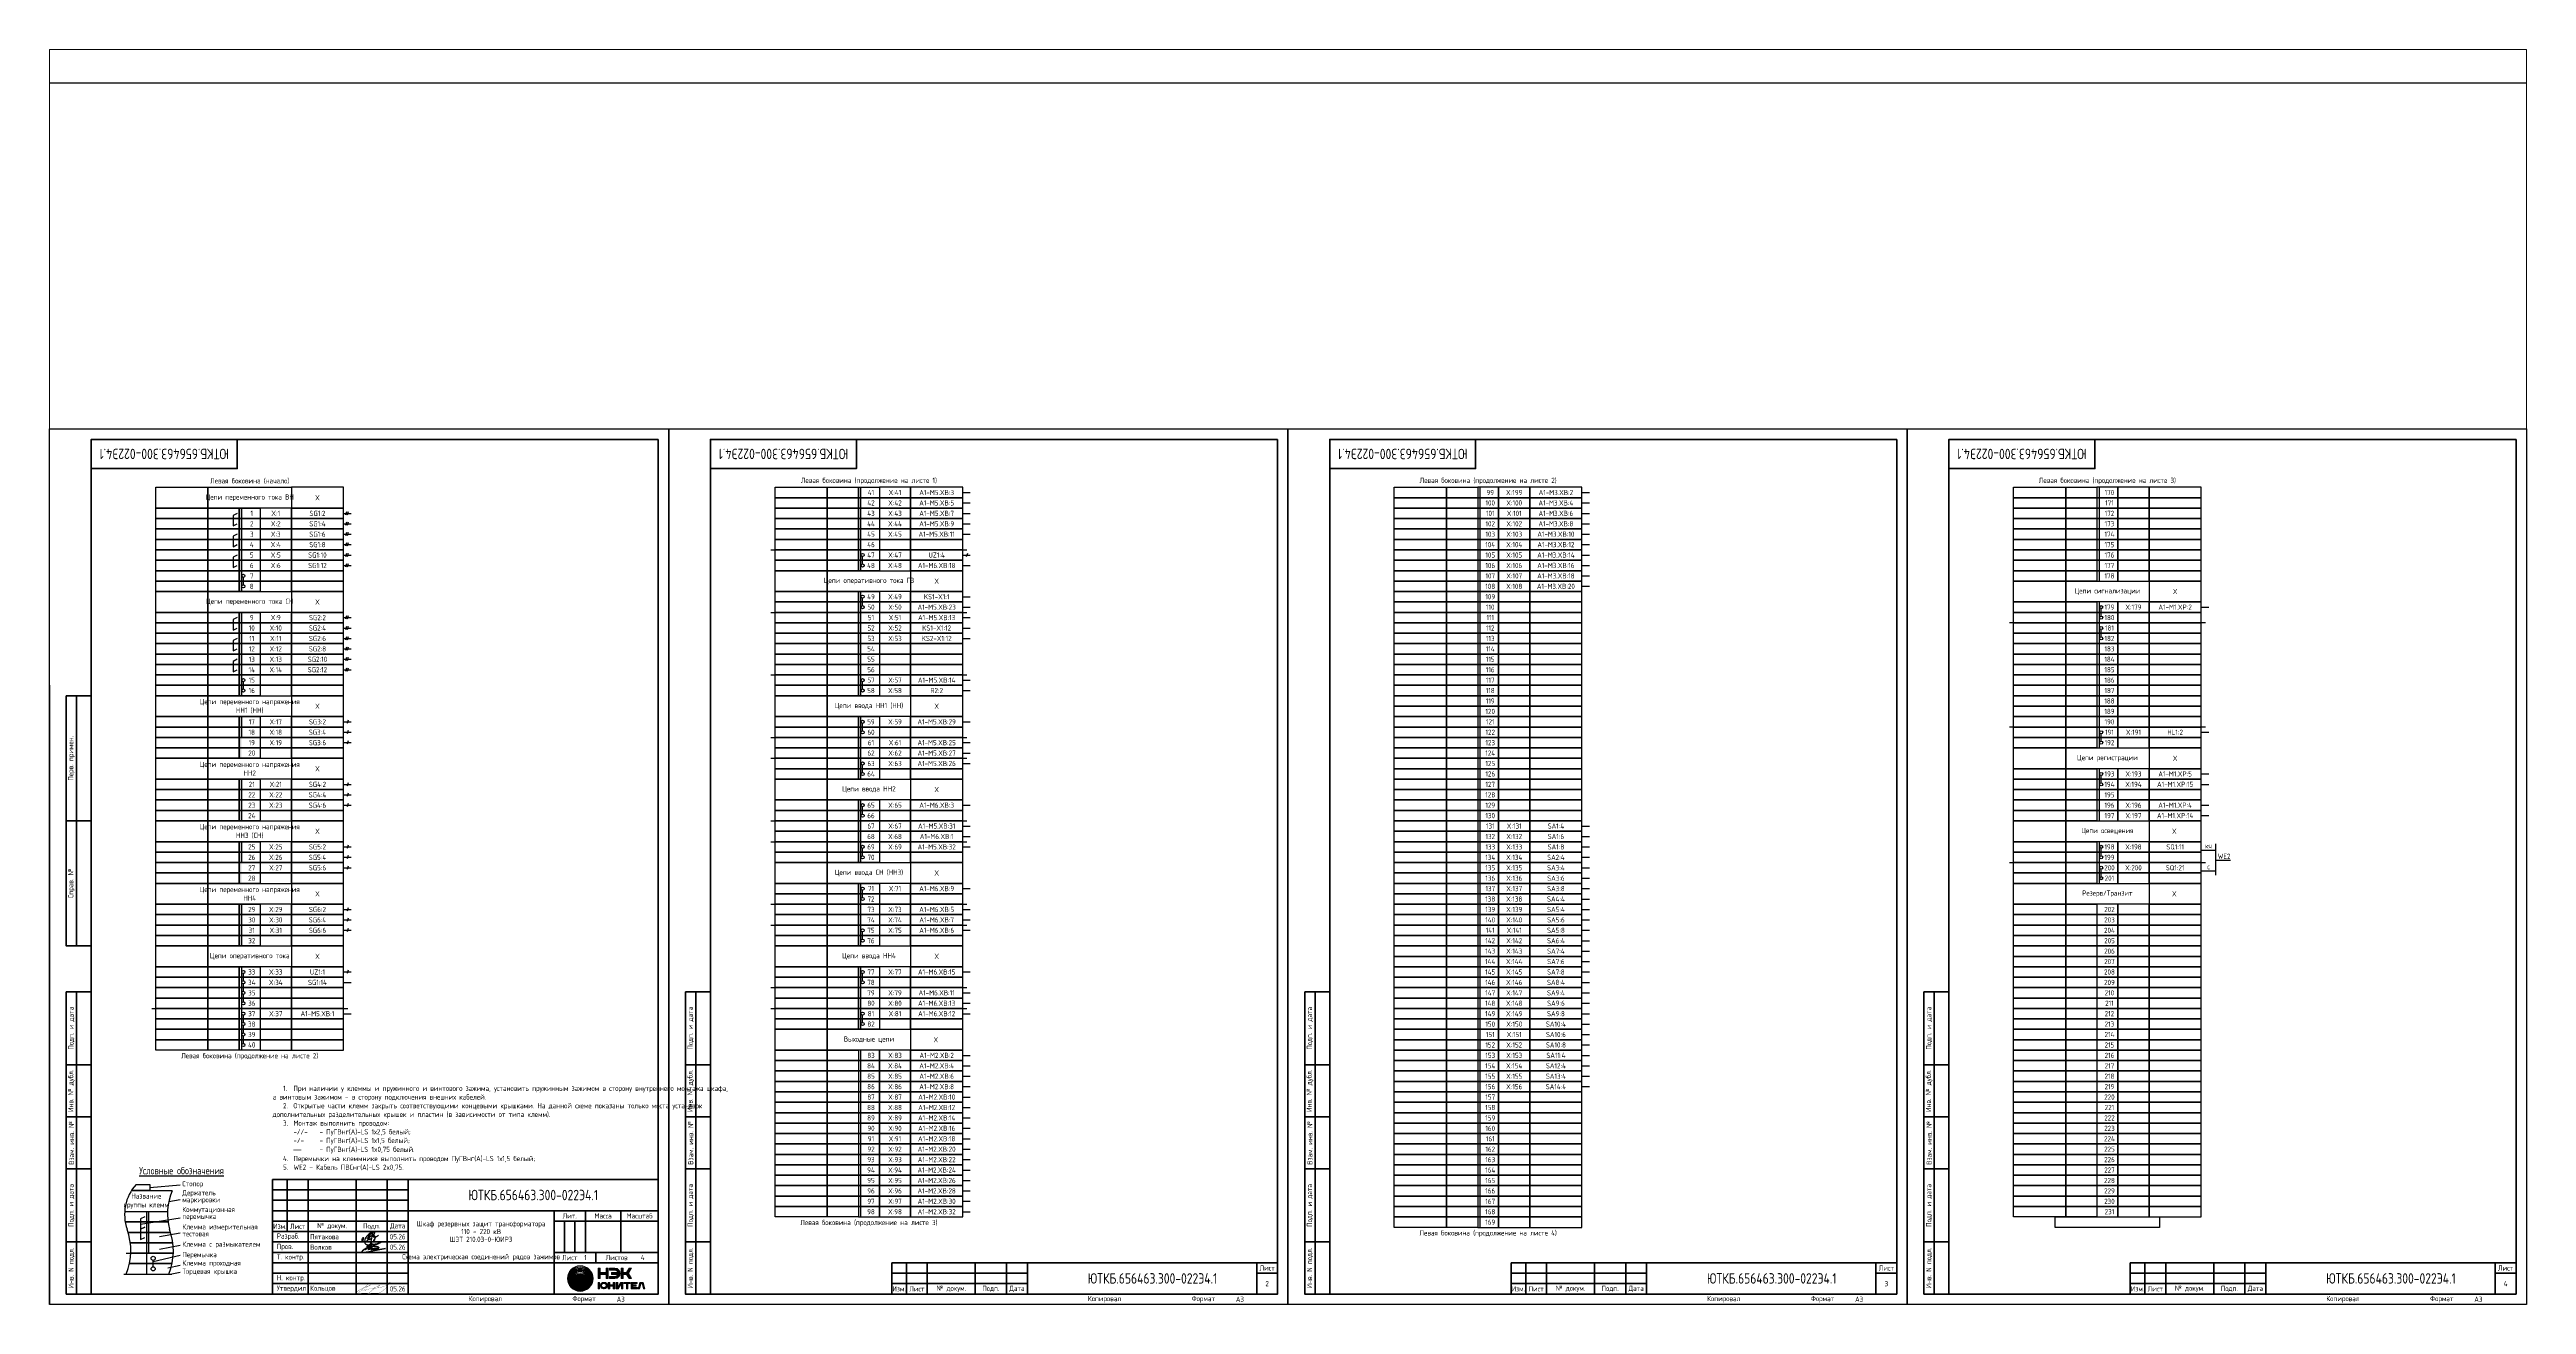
# Paper-space layout 'Э4.1_4' of a CAD drawing. Header units: millimetres. Extents: x 148.5 to 215.2, y 96.7 to 130.5.
# The model-space entities are those that its viewports show. They can reach past a viewport. Long polylines and large blocks are cut down to what shows.
import ezdxf

# ---------------------------------------------------------------- set-up
doc = ezdxf.new("R2010")
doc.units = ezdxf.units.MM
doc.styles.add('Gost_type_A', font='GOST_A.TTF')

# ---------------------------------------------------------------- blocks, each defined once
blk = doc.blocks.new('Формат_А3')
blk.add_lwpolyline([(-420, 297), (0, 297), (0, 0), (-420, 0)], close=True)
at = {"lineweight": 50}
blk.add_lwpolyline([(-400, 292), (-5, 292), (-5, 5), (-400, 5)], close=True, dxfattribs=at)
blk = doc.blocks.new('Штамп малый нижний')
at = {"lineweight": 50}
for points in [[(-185, 15), (-178, 15), (-178, 5), (-185, 5)], [(-178, 15), (-168, 15), (-168, 5), (-178, 5)], [(-168, 15), (-145, 15), (-145, 5), (-168, 5)], [(-145, 15), (-130, 15), (-130, 5), (-145, 5)], [(-130, 15), (-120, 15), (-120, 5), (-130, 5)], [(-120, 15), (-10, 15), (-10, 0), (-120, 0)], [(-10, 15), (0, 15), (0, 10), (-10, 10)], [(-185, 5), (-178, 5), (-178, 0), (-185, 0)], [(-178, 5), (-168, 5), (-168, 0), (-178, 0)], [(-168, 5), (-145, 5), (-145, 0), (-168, 0)], [(-145, 5), (-130, 5), (-130, 0), (-145, 0)], [(-130, 5), (-120, 5), (-120, 0), (-130, 0)], [(-10, 10), (0, 10), (0, 0), (-10, 0)]]:
    blk.add_lwpolyline(points, close=True, dxfattribs=at)
for points in [[(-185, 15), (-178, 15), (-178, 10), (-185, 10)], [(-178, 15), (-168, 15), (-168, 10), (-178, 10)], [(-168, 15), (-145, 15), (-145, 10), (-168, 10)], [(-145, 15), (-130, 15), (-130, 10), (-145, 10)], [(-130, 15), (-120, 15), (-120, 10), (-130, 10)], [(-185, 10), (-178, 10), (-178, 5), (-185, 5)], [(-178, 10), (-168, 10), (-168, 5), (-178, 5)], [(-168, 10), (-145, 10), (-145, 5), (-168, 5)], [(-145, 10), (-130, 10), (-130, 5), (-145, 5)], [(-130, 10), (-120, 10), (-120, 5), (-130, 5)]]:
    blk.add_lwpolyline(points, close=True)
at = {"char_height": 2.5, "style": 'Gost_type_A'}
for s, insert, width, attachment_point in [('Лист', (-5, 12.5), 10, 5), ('Изм.', (-181.5, 2.5), 7, 5), ('Лист', (-173, 2.5), 10, 5), ('№ докум.', (-156.5, 2.5), 23, 5), ('Подп.', (-137.5, 2.5), 15, 5), ('Дата', (-125, 2.5), 10, 5), ('Копировал', (-75, -2.5), 13.12, 6), ('Формат', (-30, -2.5), 13.12, 6)]:
    blk.add_mtext(s, dxfattribs=dict(at, insert=insert, width=width, attachment_point=attachment_point))
blk = doc.blocks.new('Штамп левый верхний')
at = {"lineweight": 50}
for points in [[(-12, 0), (-7, 0), (-7, -60), (-12, -60)], [(-7, 0), (0, 0), (0, -60), (-7, -60)], [(-12, -60), (-7, -60), (-7, -120), (-12, -120)], [(-7, -60), (0, -60), (0, -120), (-7, -120)]]:
    blk.add_lwpolyline(points, close=True, dxfattribs=at)
at = {"char_height": 2.5, "width": 60, "attachment_point": 5, "rotation": 90, "style": 'Gost_type_A'}
for s, insert in [('Перв. примен.', (-9.5, -30)), ('Справ. №', (-9.5, -90))]:
    blk.add_mtext(s, dxfattribs=dict(at, insert=insert))
blk = doc.blocks.new('Штамп левый нижний')
at = {"lineweight": 50}
for points in [[(-12, 145), (-7, 145), (-7, 110), (-12, 110)], [(-7, 145), (0, 145), (0, 110), (-7, 110)], [(-12, 110), (-7, 110), (-7, 85), (-12, 85)], [(-7, 110), (0, 110), (0, 85), (-7, 85)], [(-12, 85), (-7, 85), (-7, 60), (-12, 60)], [(-7, 85), (0, 85), (0, 60), (-7, 60)], [(-12, 60), (-7, 60), (-7, 25), (-12, 25)], [(-7, 60), (0, 60), (0, 25), (-7, 25)], [(-12, 25), (-7, 25), (-7, 0), (-12, 0)], [(-7, 25), (0, 25), (0, 0), (-7, 0)]]:
    blk.add_lwpolyline(points, close=True, dxfattribs=at)
at = {"char_height": 2.5, "attachment_point": 5, "rotation": 90, "style": 'Gost_type_A'}
for s, insert, width in [('Подп. и дата', (-9.5, 127.5), 35), ('Инв. № дубл.', (-9.5, 97.5), 25), ('Взам. инв. №', (-9.5, 72.5), 25), ('Подп. и дата', (-9.5, 42.5), 35), ('Инв. N подл.', (-9.5, 12.5), 25)]:
    blk.add_mtext(s, dxfattribs=dict(at, insert=insert, width=width))
blk = doc.blocks.new('Штамп угловой верхний')
at = {"lineweight": 50}
blk.add_lwpolyline([(0, 0), (70, 0), (70, -14), (0, -14)], close=True, dxfattribs=at)
blk = doc.blocks.new('*U20')
at = {"lineweight": 0, "true_color": 0x00cb62}
h = blk.add_hatch(color=112, dxfattribs=at)
h.dxf.hatch_style = 1
edge = h.paths.add_edge_path()
edge.add_spline(control_points=[(-12.5, 6.1), (-15.9, 6.1), (-18.6, 3.3), (-18.6, 0)], knot_values=[1, 1, 1, 1, 2, 2, 2, 2], degree=3, periodic=0)
edge.add_spline(control_points=[(-18.6, 0), (-18.6, -3.4), (-15.9, -6.2), (-12.5, -6.2)], knot_values=[0, 0, 0, 0, 1, 1, 1, 1], degree=3, periodic=0)
edge.add_spline(control_points=[(-12.5, -6.2), (-9.1, -6.2), (-6.3, -3.4), (-6.3, 0)], knot_values=[3, 3, 3, 3, 4, 4, 4, 4], degree=3, periodic=0)
edge.add_spline(control_points=[(-6.3, 0), (-6.3, 3.3), (-9.1, 6.1), (-12.5, 6.1)], knot_values=[2, 2, 2, 2, 3, 3, 3, 3], degree=3, periodic=0)
edge = h.paths.add_edge_path(flags=16)
edge.add_spline(control_points=[(-18.2, 0), (-18.2, 3.2), (-15.7, 6), (-12.5, 6)], knot_values=[0, 0, 0, 0, 1, 1, 1, 1], degree=3, periodic=0)
edge.add_spline(control_points=[(-12.5, 6), (-9.2, 6), (-6.7, 3.2), (-6.7, 0)], knot_values=[3, 3, 3, 3, 4, 4, 4, 4], degree=3, periodic=0)
edge.add_spline(control_points=[(-6.7, 0), (-6.7, -3.3), (-9.2, -5.8), (-12.5, -5.8)], knot_values=[2, 2, 2, 2, 3, 3, 3, 3], degree=3, periodic=0)
edge.add_spline(control_points=[(-12.5, -5.8), (-15.7, -5.8), (-18.2, -3.3), (-18.2, 0)], knot_values=[1, 1, 1, 1, 2, 2, 2, 2], degree=3, periodic=0)
h = blk.add_hatch(color=112, dxfattribs=at)
h.dxf.hatch_style = 1
edge = h.paths.add_edge_path()
edge.add_spline(control_points=[(-12.5, 5.5), (-15.7, 5.5), (-18.2, 3), (-18.2, 0)], knot_values=[1, 1, 1, 1, 2, 2, 2, 2], degree=3, periodic=0)
edge.add_spline(control_points=[(-18.2, 0), (-18.2, -3.1), (-15.7, -5.6), (-12.5, -5.6)], knot_values=[0, 0, 0, 0, 1, 1, 1, 1], degree=3, periodic=0)
edge.add_spline(control_points=[(-12.5, -5.6), (-9.3, -5.6), (-6.7, -3.1), (-6.7, 0)], knot_values=[3, 3, 3, 3, 4, 4, 4, 4], degree=3, periodic=0)
edge.add_spline(control_points=[(-6.7, 0), (-6.7, 3), (-9.3, 5.5), (-12.5, 5.5)], knot_values=[2, 2, 2, 2, 3, 3, 3, 3], degree=3, periodic=0)
edge = h.paths.add_edge_path(flags=16)
edge.add_spline(control_points=[(-17.9, 0), (-17.9, 2.9), (-15.5, 5.4), (-12.5, 5.4)], knot_values=[0, 0, 0, 0, 1, 1, 1, 1], degree=3, periodic=0)
edge.add_spline(control_points=[(-12.5, 5.4), (-9.4, 5.4), (-7.1, 2.9), (-7.1, 0)], knot_values=[3, 3, 3, 3, 4, 4, 4, 4], degree=3, periodic=0)
edge.add_spline(control_points=[(-7.1, 0), (-7.1, -3), (-9.4, -5.3), (-12.5, -5.3)], knot_values=[2, 2, 2, 2, 3, 3, 3, 3], degree=3, periodic=0)
edge.add_spline(control_points=[(-12.5, -5.3), (-15.5, -5.3), (-17.9, -3), (-17.9, 0)], knot_values=[1, 1, 1, 1, 2, 2, 2, 2], degree=3, periodic=0)
h = blk.add_hatch(color=112, dxfattribs=at)
h.dxf.hatch_style = 1
edge = h.paths.add_edge_path()
edge.add_spline(control_points=[(-17.9, 0), (-17.9, -2.8), (-15.5, -5), (-12.5, -5)], knot_values=[0, 0, 0, 0, 1, 1, 1, 1], degree=3, periodic=0)
edge.add_spline(control_points=[(-12.5, -5), (-9.5, -5), (-7.1, -2.8), (-7.1, 0)], knot_values=[3, 3, 3, 3, 4, 4, 4, 4], degree=3, periodic=0)
edge.add_spline(control_points=[(-7.1, 0), (-7.1, 2.7), (-9.5, 4.9), (-12.5, 4.9)], knot_values=[2, 2, 2, 2, 3, 3, 3, 3], degree=3, periodic=0)
edge.add_spline(control_points=[(-12.5, 4.9), (-15.5, 4.9), (-17.9, 2.7), (-17.9, 0)], knot_values=[1, 1, 1, 1, 2, 2, 2, 2], degree=3, periodic=0)
edge = h.paths.add_edge_path(flags=16)
edge.add_spline(control_points=[(-17.5, 0), (-17.5, 2.6), (-15.3, 4.8), (-12.5, 4.8)], knot_values=[0, 0, 0, 0, 1, 1, 1, 1], degree=3, periodic=0)
edge.add_spline(control_points=[(-12.5, 4.8), (-9.6, 4.8), (-7.4, 2.6), (-7.4, 0)], knot_values=[3, 3, 3, 3, 4, 4, 4, 4], degree=3, periodic=0)
edge.add_spline(control_points=[(-7.4, 0), (-7.4, -2.7), (-9.6, -4.7), (-12.5, -4.7)], knot_values=[2, 2, 2, 2, 3, 3, 3, 3], degree=3, periodic=0)
edge.add_spline(control_points=[(-12.5, -4.7), (-15.3, -4.7), (-17.5, -2.7), (-17.5, 0)], knot_values=[1, 1, 1, 1, 2, 2, 2, 2], degree=3, periodic=0)
h = blk.add_hatch(color=112, dxfattribs=at)
h.dxf.hatch_style = 1
edge = h.paths.add_edge_path()
edge.add_spline(control_points=[(-7.4, 0), (-7.4, 0.3), (-7.5, 0.6), (-7.5, 0.9)], knot_values=[3, 3, 3, 3, 3.12466, 3.12466, 3.12466, 3.12466], degree=3, periodic=0)
edge.add_spline(control_points=[(-7.5, 0.9), (-8, 2.9), (-10.1, 4.4), (-12.5, 4.4)], knot_values=[2, 2, 2, 2, 2.864772, 2.864772, 2.864772, 2.864772], degree=3, periodic=0)
edge.add_spline(control_points=[(-12.5, 4.4), (-14.9, 4.4), (-16.9, 2.9), (-17.4, 0.9)], knot_values=[1.135231, 1.135231, 1.135231, 1.135231, 2, 2, 2, 2], degree=3, periodic=0)
edge.add_spline(control_points=[(-17.4, 0.9), (-17.5, 0.6), (-17.5, 0.3), (-17.5, 0)], knot_values=[0.875337, 0.875337, 0.875337, 0.875337, 1, 1, 1, 1], degree=3, periodic=0)
edge.add_spline(control_points=[(-17.5, 0), (-17.5, -0.4), (-17.5, -0.7), (-17.4, -1.1)], knot_values=[1, 1, 1, 1, 1.132178, 1.132178, 1.132178, 1.132178], degree=3, periodic=0)
edge.add_spline(control_points=[(-17.4, -1.1), (-16.9, -3), (-14.9, -4.5), (-12.5, -4.5)], knot_values=[0, 0, 0, 0, 0.858028, 0.858028, 0.858028, 0.858028], degree=3, periodic=0)
edge.add_spline(control_points=[(-12.5, -4.5), (-10.1, -4.5), (-8.1, -3), (-7.6, -1.1)], knot_values=[3.141968, 3.141968, 3.141968, 3.141968, 4, 4, 4, 4], degree=3, periodic=0)
edge.add_spline(control_points=[(-7.6, -1.1), (-7.5, -0.7), (-7.4, -0.4), (-7.4, 0)], knot_values=[2.867825, 2.867825, 2.867825, 2.867825, 3, 3, 3, 3], degree=3, periodic=0)
edge = h.paths.add_edge_path(flags=16)
edge.add_spline(control_points=[(-17.2, 0), (-17.2, 0.2), (-17.1, 0.5), (-17.1, 0.8)], knot_values=[1, 1, 1, 1, 1.132889, 1.132889, 1.132889, 1.132889], degree=3, periodic=0)
edge.add_spline(control_points=[(-17.1, 0.8), (-16.6, 2.7), (-14.8, 4.2), (-12.5, 4.2)], knot_values=[0, 0, 0, 0, 0.878882, 0.878882, 0.878882, 0.878882], degree=3, periodic=0)
edge.add_spline(control_points=[(-12.5, 4.2), (-10.1, 4.2), (-8.3, 2.7), (-7.9, 0.8)], knot_values=[3.121118, 3.121118, 3.121118, 3.121118, 4, 4, 4, 4], degree=3, periodic=0)
edge.add_spline(control_points=[(-7.9, 0.8), (-7.8, 0.5), (-7.8, 0.2), (-7.8, 0)], knot_values=[2.867111, 2.867111, 2.867111, 2.867111, 3, 3, 3, 3], degree=3, periodic=0)
edge.add_spline(control_points=[(-7.8, 0), (-7.8, -0.3), (-7.8, -0.6), (-7.9, -0.9)], knot_values=[3, 3, 3, 3, 3.139265, 3.139265, 3.139265, 3.139265], degree=3, periodic=0)
edge.add_spline(control_points=[(-7.9, -0.9), (-8.3, -2.8), (-10.2, -4.1), (-12.5, -4.1), (-14.8, -4.1), (-16.6, -2.8), (-17, -0.9)], knot_values=[1.128324, 1.128324, 1.128324, 1.128324, 2, 2, 2, 2.871676, 2.871676, 2.871676, 2.871676], degree=3, periodic=0)
edge.add_spline(control_points=[(-17, -0.9), (-17.1, -0.6), (-17.2, -0.3), (-17.2, 0)], knot_values=[0.860735, 0.860735, 0.860735, 0.860735, 1, 1, 1, 1], degree=3, periodic=0)
edge = h.paths.add_edge_path(flags=0)
edge.add_spline(control_points=[(-16.8, 0), (-16.8, 0.2), (-16.8, 0.4), (-16.7, 0.6)], knot_values=[1, 1, 1, 1, 1.129952, 1.129952, 1.129952, 1.129952], degree=3, periodic=0)
edge.add_spline(control_points=[(-16.7, 0.6), (-16.3, 2.3), (-14.6, 3.7), (-12.5, 3.7)], knot_values=[0, 0, 0, 0, 0.883348, 0.883348, 0.883348, 0.883348], degree=3, periodic=0)
edge.add_spline(control_points=[(-12.5, 3.7), (-10.3, 3.7), (-8.6, 2.3), (-8.2, 0.6)], knot_values=[3.11667, 3.11667, 3.11667, 3.11667, 4, 4, 4, 4], degree=3, periodic=0)
edge.add_spline(control_points=[(-8.2, 0.6), (-8.2, 0.4), (-8.1, 0.2), (-8.1, 0)], knot_values=[2.870028, 2.870028, 2.870028, 2.870028, 3, 3, 3, 3], degree=3, periodic=0)
edge.add_spline(control_points=[(-8.1, 0), (-8.1, -0.3), (-8.2, -0.5), (-8.2, -0.8)], knot_values=[3, 3, 3, 3, 3.135947, 3.135947, 3.135947, 3.135947], degree=3, periodic=0)
edge.add_spline(control_points=[(-8.2, -0.8), (-8.6, -2.4), (-10.3, -3.5), (-12.5, -3.5)], knot_values=[2, 2, 2, 2, 2.876458, 2.876458, 2.876458, 2.876458], degree=3, periodic=0)
edge.add_spline(control_points=[(-12.5, -3.5), (-14.6, -3.5), (-16.3, -2.4), (-16.7, -0.8)], knot_values=[1.12352, 1.12352, 1.12352, 1.12352, 2, 2, 2, 2], degree=3, periodic=0)
edge.add_spline(control_points=[(-16.7, -0.8), (-16.8, -0.5), (-16.8, -0.3), (-16.8, 0)], knot_values=[0.864077, 0.864077, 0.864077, 0.864077, 1, 1, 1, 1], degree=3, periodic=0)
edge = h.paths.add_edge_path(flags=0)
edge.add_spline(control_points=[(-16.4, 0), (-16.4, 0.1), (-16.4, 0.3), (-16.4, 0.5)], knot_values=[1, 1, 1, 1, 1.126377, 1.126377, 1.126377, 1.126377], degree=3, periodic=0)
edge.add_spline(control_points=[(-16.4, 0.5), (-16, 1.9), (-14.5, 3.1), (-12.5, 3.1)], knot_values=[0, 0, 0, 0, 0.888928, 0.888928, 0.888928, 0.888928], degree=3, periodic=0)
edge.add_spline(control_points=[(-12.5, 3.1), (-10.5, 3.1), (-8.9, 1.9), (-8.6, 0.5)], knot_values=[3.111075, 3.111075, 3.111075, 3.111075, 4, 4, 4, 4], degree=3, periodic=0)
edge.add_spline(control_points=[(-8.6, 0.5), (-8.5, 0.3), (-8.5, 0.1), (-8.5, 0)], knot_values=[2.87362, 2.87362, 2.87362, 2.87362, 3, 3, 3, 3], degree=3, periodic=0)
edge.add_spline(control_points=[(-8.5, 0), (-8.5, -0.2), (-8.5, -0.4), (-8.6, -0.6)], knot_values=[3, 3, 3, 3, 3.131788, 3.131788, 3.131788, 3.131788], degree=3, periodic=0)
edge.add_spline(control_points=[(-8.6, -0.6), (-8.9, -2), (-10.5, -3), (-12.5, -3)], knot_values=[2, 2, 2, 2, 2.882553, 2.882553, 2.882553, 2.882553], degree=3, periodic=0)
edge.add_spline(control_points=[(-12.5, -3), (-14.5, -3), (-16, -2), (-16.3, -0.6)], knot_values=[1.117444, 1.117444, 1.117444, 1.117444, 2, 2, 2, 2], degree=3, periodic=0)
edge.add_spline(control_points=[(-16.3, -0.6), (-16.4, -0.4), (-16.4, -0.2), (-16.4, 0)], knot_values=[0.868215, 0.868215, 0.868215, 0.868215, 1, 1, 1, 1], degree=3, periodic=0)
edge = h.paths.add_edge_path(flags=0)
edge.add_spline(control_points=[(-16, -0.5), (-16, -0.3), (-16.1, -0.2), (-16.1, 0), (-16.1, 0.1), (-16, 0.2), (-16, 0.4)], knot_values=[0.873534, 0.873534, 0.873534, 0.873534, 1, 1, 1, 1.12176, 1.12176, 1.12176, 1.12176], degree=3, periodic=0)
edge.add_spline(control_points=[(-16, 0.4), (-15.7, 1.5), (-14.3, 2.5), (-12.5, 2.5), (-10.6, 2.5), (-9.2, 1.5), (-8.9, 0.4)], knot_values=[3.103684, 3.103684, 3.103684, 3.103684, 3.999991, 3.999991, 3.999991, 4.896306, 4.896306, 4.896306, 4.896306], degree=3, periodic=0)
edge.add_spline(control_points=[(-8.9, 0.4), (-8.9, 0.2), (-8.9, 0.1), (-8.9, 0), (-8.9, -0.2), (-8.9, -0.3), (-8.9, -0.5)], knot_values=[2.878251, 2.878251, 2.878251, 2.878251, 3, 3, 3, 3.126453, 3.126453, 3.126453, 3.126453], degree=3, periodic=0)
edge.add_spline(control_points=[(-8.9, -0.5), (-9.2, -1.6), (-10.6, -2.4), (-12.5, -2.4), (-14.3, -2.4), (-15.7, -1.6), (-16, -0.5)], knot_values=[1.109435, 1.109435, 1.109435, 1.109435, 2.000012, 2.000012, 2.000012, 2.890577, 2.890577, 2.890577, 2.890577], degree=3, periodic=0)
edge = h.paths.add_edge_path(flags=0)
edge.add_spline(control_points=[(-15.7, 0), (-15.7, 0.1), (-15.7, 0.2), (-15.6, 0.3)], knot_values=[1, 1, 1, 1, 1.121318, 1.121318, 1.121318, 1.121318], degree=3, periodic=0)
edge.add_spline(control_points=[(-15.6, 0.3), (-15.4, 1.2), (-14.1, 1.9), (-12.5, 1.9)], knot_values=[0, 0, 0, 0, 0.9007, 0.9007, 0.9007, 0.9007], degree=3, periodic=0)
edge.add_spline(control_points=[(-12.5, 1.9), (-10.8, 1.9), (-9.5, 1.2), (-9.3, 0.3)], knot_values=[3.099305, 3.099305, 3.099305, 3.099305, 4, 4, 4, 4], degree=3, periodic=0)
edge.add_spline(control_points=[(-9.3, 0.3), (-9.3, 0.2), (-9.2, 0.1), (-9.2, 0)], knot_values=[2.878676, 2.878676, 2.878676, 2.878676, 3, 3, 3, 3], degree=3, periodic=0)
edge.add_spline(control_points=[(-9.2, 0), (-9.2, -0.2), (-9.3, -0.3), (-9.3, -0.4)], knot_values=[3, 3, 3, 3, 3.126159, 3.126159, 3.126159, 3.126159], degree=3, periodic=0)
edge.add_spline(control_points=[(-9.3, -0.4), (-9.5, -1.2), (-10.8, -1.8), (-12.5, -1.8), (-14.1, -1.8), (-15.4, -1.2), (-15.6, -0.4)], knot_values=[1.105344, 1.105344, 1.105344, 1.105344, 1.999995, 1.999995, 1.999995, 2.89465, 2.89465, 2.89465, 2.89465], degree=3, periodic=0)
edge.add_spline(control_points=[(-15.6, -0.4), (-15.7, -0.3), (-15.7, -0.2), (-15.7, 0)], knot_values=[0.873848, 0.873848, 0.873848, 0.873848, 1, 1, 1, 1], degree=3, periodic=0)
edge = h.paths.add_edge_path(flags=0)
edge.add_spline(control_points=[(-15.3, 0), (-15.3, 0), (-15.3, 0.1), (-15.3, 0.2)], knot_values=[1, 1, 1, 1, 1.112633, 1.112633, 1.112633, 1.112633], degree=3, periodic=0)
edge.add_spline(control_points=[(-15.3, 0.2), (-15.1, 0.8), (-13.9, 1.4), (-12.5, 1.4)], knot_values=[0, 0, 0, 0, 0.904875, 0.904875, 0.904875, 0.904875], degree=3, periodic=0)
edge.add_spline(control_points=[(-12.5, 1.4), (-11, 1.4), (-9.9, 0.8), (-9.6, 0.2)], knot_values=[3.095133, 3.095133, 3.095133, 3.095133, 4, 4, 4, 4], degree=3, periodic=0)
edge.add_spline(control_points=[(-9.6, 0.2), (-9.6, 0.1), (-9.6, 0), (-9.6, 0)], knot_values=[2.887357, 2.887357, 2.887357, 2.887357, 3, 3, 3, 3], degree=3, periodic=0)
edge.add_spline(control_points=[(-9.6, 0), (-9.6, -0.1), (-9.6, -0.2), (-9.7, -0.3)], knot_values=[3, 3, 3, 3, 3.117814, 3.117814, 3.117814, 3.117814], degree=3, periodic=0)
edge.add_spline(control_points=[(-9.7, -0.3), (-9.9, -0.9), (-11, -1.2), (-12.5, -1.2)], knot_values=[2, 2, 2, 2, 2.897768, 2.897768, 2.897768, 2.897768], degree=3, periodic=0)
edge.add_spline(control_points=[(-12.5, -1.2), (-13.9, -1.2), (-15.1, -0.9), (-15.3, -0.3)], knot_values=[1.102221, 1.102221, 1.102221, 1.102221, 2, 2, 2, 2], degree=3, periodic=0)
edge.add_spline(control_points=[(-15.3, -0.3), (-15.3, -0.2), (-15.3, -0.1), (-15.3, 0)], knot_values=[0.882198, 0.882198, 0.882198, 0.882198, 1, 1, 1, 1], degree=3, periodic=0)
edge = h.paths.add_edge_path(flags=0)
edge.add_spline(control_points=[(-15, 0), (-15, 0), (-15, 0), (-14.9, 0)], knot_values=[0.901648, 0.901648, 0.901648, 0.901648, 1, 1, 1, 1], degree=3, periodic=0)
edge.add_spline(control_points=[(-14.9, 0), (-14.8, 0.4), (-13.9, 0.8), (-12.5, 0.8)], knot_values=[0, 0, 0, 0, 0.912829, 0.912829, 0.912829, 0.912829], degree=3, periodic=0)
edge.add_spline(control_points=[(-12.5, 0.8), (-11.1, 0.8), (-10.2, 0.4), (-10, 0)], knot_values=[3.087219, 3.087219, 3.087219, 3.087219, 4, 4, 4, 4], degree=3, periodic=0)
edge.add_spline(control_points=[(-10, 0), (-10, 0), (-10, 0), (-10, 0)], knot_values=[3, 3, 3, 3, 3.098413, 3.098413, 3.098413, 3.098413], degree=3, periodic=0)
edge.add_spline(control_points=[(-10, 0), (-10, -0.1), (-10, -0.1), (-10, -0.1)], knot_values=[2.896056, 2.896056, 2.896056, 2.896056, 3, 3, 3, 3], degree=3, periodic=0)
edge.add_spline(control_points=[(-10, -0.1), (-10.2, -0.4), (-11.1, -0.7), (-12.5, -0.7)], knot_values=[2, 2, 2, 2, 2.903474, 2.903474, 2.903474, 2.903474], degree=3, periodic=0)
edge.add_spline(control_points=[(-12.5, -0.7), (-13.8, -0.7), (-14.8, -0.4), (-14.9, -0.1)], knot_values=[1.096469, 1.096469, 1.096469, 1.096469, 2, 2, 2, 2], degree=3, periodic=0)
edge.add_spline(control_points=[(-14.9, -0.1), (-15, -0.1), (-15, -0.1), (-15, 0)], knot_values=[1, 1, 1, 1, 1.103878, 1.103878, 1.103878, 1.103878], degree=3, periodic=0)
edge = h.paths.add_edge_path(flags=0)
edge.add_spline(control_points=[(-14.6, 0), (-14.6, 0), (-13.3, 0.1), (-12.5, 0.1)], knot_values=[1, 1, 1, 1, 2, 2, 2, 2], degree=3, periodic=0)
edge.add_spline(control_points=[(-12.5, 0.1), (-11.7, 0.1), (-10.4, 0), (-10.4, 0)], knot_values=[2, 2, 2, 2, 3, 3, 3, 3], degree=3, periodic=0)
edge.add_spline(control_points=[(-10.4, 0), (-10.4, -0.1), (-11.7, -0.2), (-12.5, -0.2)], knot_values=[3, 3, 3, 3, 4, 4, 4, 4], degree=3, periodic=0)
edge.add_spline(control_points=[(-12.5, -0.2), (-13.3, -0.2), (-14.6, -0.1), (-14.6, 0)], knot_values=[0, 0, 0, 0, 1, 1, 1, 1], degree=3, periodic=0)
h = blk.add_hatch(color=112, dxfattribs=at)
h.dxf.hatch_style = 1
edge = h.paths.add_edge_path()
edge.add_spline(control_points=[(-16.7, 0.6), (-16.3, 2.3), (-14.6, 3.7), (-12.5, 3.7)], knot_values=[0, 0, 0, 0, 0.883348, 0.883348, 0.883348, 0.883348], degree=3, periodic=0)
edge.add_spline(control_points=[(-12.5, 3.7), (-10.3, 3.7), (-8.6, 2.3), (-8.2, 0.6)], knot_values=[3.11667, 3.11667, 3.11667, 3.11667, 4, 4, 4, 4], degree=3, periodic=0)
edge.add_spline(control_points=[(-8.2, 0.6), (-8.2, 0.4), (-8.1, 0.2), (-8.1, 0)], knot_values=[2.870028, 2.870028, 2.870028, 2.870028, 3, 3, 3, 3], degree=3, periodic=0)
edge.add_spline(control_points=[(-8.1, 0), (-8.1, -0.3), (-8.2, -0.5), (-8.2, -0.8)], knot_values=[3, 3, 3, 3, 3.135947, 3.135947, 3.135947, 3.135947], degree=3, periodic=0)
edge.add_spline(control_points=[(-8.2, -0.8), (-8.6, -2.4), (-10.3, -3.5), (-12.5, -3.5)], knot_values=[2, 2, 2, 2, 2.876458, 2.876458, 2.876458, 2.876458], degree=3, periodic=0)
edge.add_spline(control_points=[(-12.5, -3.5), (-13.9, -3.5), (-15.1, -3.1), (-15.8, -2.3)], knot_values=[1.431996, 1.431996, 1.431996, 1.431996, 2, 2, 2, 2], degree=3, periodic=0)
edge.add_line((-15.8, -2.3), (-16.1, -2.5))
edge.add_spline(control_points=[(-16.1, -2.5), (-15.3, -3.3), (-13.9, -3.9), (-12.5, -3.9)], knot_values=[0, 0, 0, 0, 0.570003, 0.570003, 0.570003, 0.570003], degree=3, periodic=0)
edge.add_spline(control_points=[(-12.5, -3.9), (-10.2, -3.9), (-8.4, -2.6), (-7.9, -0.9)], knot_values=[3.139265, 3.139265, 3.139265, 3.139265, 4, 4, 4, 4], degree=3, periodic=0)
edge.add_spline(control_points=[(-7.9, -0.9), (-7.8, -0.6), (-7.8, -0.3), (-7.8, 0), (-7.8, 0.2), (-7.8, 0.5), (-7.9, 0.8)], knot_values=[2.871676, 2.871676, 2.871676, 2.871676, 3, 3, 3, 3.121118, 3.121118, 3.121118, 3.121118], degree=3, periodic=0)
edge.add_spline(control_points=[(-7.9, 0.8), (-8.3, 2.5), (-10.2, 3.8), (-12.5, 3.8)], knot_values=[2, 2, 2, 2, 2.867111, 2.867111, 2.867111, 2.867111], degree=3, periodic=0)
edge.add_spline(control_points=[(-12.5, 3.8), (-14.7, 3.8), (-16.6, 2.5), (-17.1, 0.8)], knot_values=[1.132889, 1.132889, 1.132889, 1.132889, 2, 2, 2, 2], degree=3, periodic=0)
edge.add_spline(control_points=[(-17.1, 0.8), (-17.1, 0.5), (-17.1, 0.2), (-17.1, 0), (-17.1, -0.3), (-17.1, -0.6), (-17, -0.9)], knot_values=[0.878882, 0.878882, 0.878882, 0.878882, 1, 1, 1, 1.128324, 1.128324, 1.128324, 1.128324], degree=3, periodic=0)
edge.add_spline(control_points=[(-17, -0.9), (-16.9, -1.5), (-16.6, -2), (-16.1, -2.5)], knot_values=[0.570003, 0.570003, 0.570003, 0.570003, 0.860735, 0.860735, 0.860735, 0.860735], degree=3, periodic=0)
edge.add_line((-16.1, -2.5), (-15.8, -2.3))
edge.add_spline(control_points=[(-15.8, -2.3), (-16.3, -1.8), (-16.6, -1.3), (-16.7, -0.8)], knot_values=[1.12352, 1.12352, 1.12352, 1.12352, 1.431996, 1.431996, 1.431996, 1.431996], degree=3, periodic=0)
edge.add_spline(control_points=[(-16.7, -0.8), (-16.8, -0.5), (-16.8, -0.3), (-16.8, 0)], knot_values=[0.864077, 0.864077, 0.864077, 0.864077, 1, 1, 1, 1], degree=3, periodic=0)
edge.add_spline(control_points=[(-16.8, 0), (-16.8, 0.2), (-16.8, 0.4), (-16.7, 0.6)], knot_values=[1, 1, 1, 1, 1.129952, 1.129952, 1.129952, 1.129952], degree=3, periodic=0)
h = blk.add_hatch(color=112, dxfattribs=at)
h.dxf.hatch_style = 1
edge = h.paths.add_edge_path()
edge.add_spline(control_points=[(-16.8, 0), (-16.8, -0.3), (-16.7, -0.5), (-16.7, -0.8)], knot_values=[1, 1, 1, 1, 1.12352, 1.12352, 1.12352, 1.12352], degree=3, periodic=0)
edge.add_spline(control_points=[(-16.7, -0.8), (-16.3, -2.2), (-14.5, -3.3), (-12.5, -3.3)], knot_values=[0, 0, 0, 0, 0.864077, 0.864077, 0.864077, 0.864077], degree=3, periodic=0)
edge.add_spline(control_points=[(-12.5, -3.3), (-10.4, -3.3), (-8.7, -2.2), (-8.2, -0.8)], knot_values=[3.135947, 3.135947, 3.135947, 3.135947, 4, 4, 4, 4], degree=3, periodic=0)
edge.add_spline(control_points=[(-8.2, -0.8), (-8.2, -0.5), (-8.2, -0.3), (-8.2, 0)], knot_values=[2.876458, 2.876458, 2.876458, 2.876458, 3, 3, 3, 3], degree=3, periodic=0)
edge.add_spline(control_points=[(-8.2, 0), (-8.2, 0.2), (-8.2, 0.4), (-8.2, 0.6)], knot_values=[3, 3, 3, 3, 3.11667, 3.11667, 3.11667, 3.11667], degree=3, periodic=0)
edge.add_spline(control_points=[(-8.2, 0.6), (-8.7, 2.1), (-10.4, 3.2), (-12.5, 3.2)], knot_values=[2, 2, 2, 2, 2.870028, 2.870028, 2.870028, 2.870028], degree=3, periodic=0)
edge.add_spline(control_points=[(-12.5, 3.2), (-14.5, 3.2), (-16.3, 2.1), (-16.7, 0.6)], knot_values=[1.129952, 1.129952, 1.129952, 1.129952, 2, 2, 2, 2], degree=3, periodic=0)
edge.add_spline(control_points=[(-16.7, 0.6), (-16.8, 0.4), (-16.8, 0.2), (-16.8, 0)], knot_values=[0.883348, 0.883348, 0.883348, 0.883348, 1, 1, 1, 1], degree=3, periodic=0)
edge = h.paths.add_edge_path(flags=16)
edge.add_spline(control_points=[(-16.4, 0), (-16.4, 0.1), (-16.4, 0.3), (-16.4, 0.5)], knot_values=[1, 1, 1, 1, 1.126377, 1.126377, 1.126377, 1.126377], degree=3, periodic=0)
edge.add_spline(control_points=[(-16.4, 0.5), (-16, 1.9), (-14.5, 3.1), (-12.5, 3.1)], knot_values=[0, 0, 0, 0, 0.888928, 0.888928, 0.888928, 0.888928], degree=3, periodic=0)
edge.add_spline(control_points=[(-12.5, 3.1), (-10.5, 3.1), (-8.9, 1.9), (-8.6, 0.5)], knot_values=[3.111075, 3.111075, 3.111075, 3.111075, 4, 4, 4, 4], degree=3, periodic=0)
edge.add_spline(control_points=[(-8.6, 0.5), (-8.5, 0.3), (-8.5, 0.1), (-8.5, 0)], knot_values=[2.87362, 2.87362, 2.87362, 2.87362, 3, 3, 3, 3], degree=3, periodic=0)
edge.add_spline(control_points=[(-8.5, 0), (-8.5, -0.2), (-8.5, -0.4), (-8.6, -0.6)], knot_values=[3, 3, 3, 3, 3.131788, 3.131788, 3.131788, 3.131788], degree=3, periodic=0)
edge.add_spline(control_points=[(-8.6, -0.6), (-8.9, -2), (-10.5, -3), (-12.5, -3)], knot_values=[2, 2, 2, 2, 2.882553, 2.882553, 2.882553, 2.882553], degree=3, periodic=0)
edge.add_spline(control_points=[(-12.5, -3), (-14.5, -3), (-16, -2), (-16.3, -0.6)], knot_values=[1.117444, 1.117444, 1.117444, 1.117444, 2, 2, 2, 2], degree=3, periodic=0)
edge.add_spline(control_points=[(-16.3, -0.6), (-16.4, -0.4), (-16.4, -0.2), (-16.4, 0)], knot_values=[0.868215, 0.868215, 0.868215, 0.868215, 1, 1, 1, 1], degree=3, periodic=0)
edge = h.paths.add_edge_path(flags=0)
edge.add_spline(control_points=[(-16, -0.5), (-16, -0.3), (-16.1, -0.2), (-16.1, 0), (-16.1, 0.1), (-16, 0.2), (-16, 0.4)], knot_values=[0.873534, 0.873534, 0.873534, 0.873534, 1, 1, 1, 1.12176, 1.12176, 1.12176, 1.12176], degree=3, periodic=0)
edge.add_spline(control_points=[(-16, 0.4), (-15.7, 1.5), (-14.3, 2.5), (-12.5, 2.5), (-10.6, 2.5), (-9.2, 1.5), (-8.9, 0.4)], knot_values=[3.103684, 3.103684, 3.103684, 3.103684, 3.999991, 3.999991, 3.999991, 4.896306, 4.896306, 4.896306, 4.896306], degree=3, periodic=0)
edge.add_spline(control_points=[(-8.9, 0.4), (-8.9, 0.2), (-8.9, 0.1), (-8.9, 0), (-8.9, -0.2), (-8.9, -0.3), (-8.9, -0.5)], knot_values=[2.878251, 2.878251, 2.878251, 2.878251, 3, 3, 3, 3.126453, 3.126453, 3.126453, 3.126453], degree=3, periodic=0)
edge.add_spline(control_points=[(-8.9, -0.5), (-9.2, -1.6), (-10.6, -2.4), (-12.5, -2.4), (-14.3, -2.4), (-15.7, -1.6), (-16, -0.5)], knot_values=[1.109435, 1.109435, 1.109435, 1.109435, 2.000012, 2.000012, 2.000012, 2.890577, 2.890577, 2.890577, 2.890577], degree=3, periodic=0)
edge = h.paths.add_edge_path(flags=0)
edge.add_spline(control_points=[(-15.7, 0), (-15.7, 0.1), (-15.7, 0.2), (-15.6, 0.3)], knot_values=[1, 1, 1, 1, 1.121318, 1.121318, 1.121318, 1.121318], degree=3, periodic=0)
edge.add_spline(control_points=[(-15.6, 0.3), (-15.4, 1.2), (-14.1, 1.9), (-12.5, 1.9)], knot_values=[0, 0, 0, 0, 0.9007, 0.9007, 0.9007, 0.9007], degree=3, periodic=0)
edge.add_spline(control_points=[(-12.5, 1.9), (-10.8, 1.9), (-9.5, 1.2), (-9.3, 0.3)], knot_values=[3.099305, 3.099305, 3.099305, 3.099305, 4, 4, 4, 4], degree=3, periodic=0)
edge.add_spline(control_points=[(-9.3, 0.3), (-9.3, 0.2), (-9.2, 0.1), (-9.2, 0)], knot_values=[2.878676, 2.878676, 2.878676, 2.878676, 3, 3, 3, 3], degree=3, periodic=0)
edge.add_spline(control_points=[(-9.2, 0), (-9.2, -0.2), (-9.3, -0.3), (-9.3, -0.4)], knot_values=[3, 3, 3, 3, 3.126159, 3.126159, 3.126159, 3.126159], degree=3, periodic=0)
edge.add_spline(control_points=[(-9.3, -0.4), (-9.5, -1.2), (-10.8, -1.8), (-12.5, -1.8), (-14.1, -1.8), (-15.4, -1.2), (-15.6, -0.4)], knot_values=[1.105344, 1.105344, 1.105344, 1.105344, 1.999995, 1.999995, 1.999995, 2.89465, 2.89465, 2.89465, 2.89465], degree=3, periodic=0)
edge.add_spline(control_points=[(-15.6, -0.4), (-15.7, -0.3), (-15.7, -0.2), (-15.7, 0)], knot_values=[0.873848, 0.873848, 0.873848, 0.873848, 1, 1, 1, 1], degree=3, periodic=0)
edge = h.paths.add_edge_path(flags=0)
edge.add_spline(control_points=[(-15.3, 0.2), (-15.1, 0.8), (-13.9, 1.4), (-12.5, 1.4)], knot_values=[0, 0, 0, 0, 0.904875, 0.904875, 0.904875, 0.904875], degree=3, periodic=0)
edge.add_spline(control_points=[(-12.5, 1.4), (-11, 1.4), (-9.9, 0.8), (-9.6, 0.2)], knot_values=[3.095133, 3.095133, 3.095133, 3.095133, 4, 4, 4, 4], degree=3, periodic=0)
edge.add_spline(control_points=[(-9.6, 0.2), (-9.6, 0.1), (-9.6, 0), (-9.6, 0)], knot_values=[2.887357, 2.887357, 2.887357, 2.887357, 3, 3, 3, 3], degree=3, periodic=0)
edge.add_spline(control_points=[(-9.7, -0.3), (-9.6, -0.2), (-9.6, -0.1), (-9.6, 0)], knot_values=[3, 3, 3, 3, 3.117814, 3.117814, 3.117814, 3.117814], degree=3, periodic=0)
edge.add_spline(control_points=[(-9.7, -0.3), (-9.9, -0.9), (-11, -1.2), (-12.5, -1.2)], knot_values=[2, 2, 2, 2, 2.897768, 2.897768, 2.897768, 2.897768], degree=3, periodic=0)
edge.add_spline(control_points=[(-12.5, -1.2), (-13.9, -1.2), (-15.1, -0.9), (-15.3, -0.3)], knot_values=[1.102221, 1.102221, 1.102221, 1.102221, 2, 2, 2, 2], degree=3, periodic=0)
edge.add_spline(control_points=[(-15.3, 0), (-15.3, -0.1), (-15.3, -0.2), (-15.3, -0.3)], knot_values=[0.882198, 0.882198, 0.882198, 0.882198, 1, 1, 1, 1], degree=3, periodic=0)
edge.add_spline(control_points=[(-15.3, 0), (-15.3, 0), (-15.3, 0.1), (-15.3, 0.2)], knot_values=[1, 1, 1, 1, 1.112633, 1.112633, 1.112633, 1.112633], degree=3, periodic=0)
edge = h.paths.add_edge_path(flags=0)
edge.add_spline(control_points=[(-12.5, 0.4), (-13.3, 0.4), (-14.7, 0.3), (-14.9, 0)], knot_values=[0, 0, 0, 0, 0.901648, 0.901648, 0.901648, 0.901648], degree=3, periodic=0)
edge.add_spline(control_points=[(-14.9, 0), (-14.8, 0.4), (-13.9, 0.8), (-12.5, 0.8)], knot_values=[0, 0, 0, 0, 0.912829, 0.912829, 0.912829, 0.912829], degree=3, periodic=0)
edge.add_spline(control_points=[(-12.5, 0.8), (-11.1, 0.8), (-10.2, 0.4), (-10, 0)], knot_values=[3.087219, 3.087219, 3.087219, 3.087219, 4, 4, 4, 4], degree=3, periodic=0)
edge.add_spline(control_points=[(-10, 0), (-10, 0), (-10, 0), (-10, 0)], knot_values=[3, 3, 3, 3, 3.098413, 3.098413, 3.098413, 3.098413], degree=3, periodic=0)
edge.add_spline(control_points=[(-10, 0), (-10, -0.1), (-10, -0.1), (-10, -0.1)], knot_values=[2.896056, 2.896056, 2.896056, 2.896056, 3, 3, 3, 3], degree=3, periodic=0)
edge.add_spline(control_points=[(-12.5, -0.4), (-11.6, -0.4), (-10.3, -0.4), (-10, -0.1)], knot_values=[2, 2, 2, 2, 2.896056, 2.896056, 2.896056, 2.896056], degree=3, periodic=0)
edge.add_spline(control_points=[(-10, -0.1), (-10.2, -0.4), (-11.1, -0.7), (-12.5, -0.7)], knot_values=[2, 2, 2, 2, 2.903474, 2.903474, 2.903474, 2.903474], degree=3, periodic=0)
edge.add_spline(control_points=[(-12.5, -0.7), (-13.8, -0.7), (-14.8, -0.4), (-14.9, -0.1)], knot_values=[1.096469, 1.096469, 1.096469, 1.096469, 2, 2, 2, 2], degree=3, periodic=0)
edge.add_spline(control_points=[(-14.9, -0.1), (-15, -0.1), (-15, -0.1), (-15, 0)], knot_values=[1, 1, 1, 1, 1.103878, 1.103878, 1.103878, 1.103878], degree=3, periodic=0)
edge.add_spline(control_points=[(-15, 0), (-15, 0), (-15, 0), (-14.9, 0)], knot_values=[0.901648, 0.901648, 0.901648, 0.901648, 1, 1, 1, 1], degree=3, periodic=0)
edge = h.paths.add_edge_path(flags=0)
edge.add_spline(control_points=[(-14.6, 0), (-14.6, 0), (-13.3, 0.1), (-12.5, 0.1)], knot_values=[1, 1, 1, 1, 2, 2, 2, 2], degree=3, periodic=0)
edge.add_spline(control_points=[(-12.5, 0.1), (-11.7, 0.1), (-10.4, 0), (-10.4, 0)], knot_values=[2, 2, 2, 2, 3, 3, 3, 3], degree=3, periodic=0)
edge.add_spline(control_points=[(-10.4, 0), (-10.4, -0.1), (-11.7, -0.2), (-12.5, -0.2)], knot_values=[3, 3, 3, 3, 4, 4, 4, 4], degree=3, periodic=0)
edge.add_spline(control_points=[(-12.5, -0.2), (-13.3, -0.2), (-14.6, -0.1), (-14.6, 0)], knot_values=[0, 0, 0, 0, 1, 1, 1, 1], degree=3, periodic=0)
h = blk.add_hatch(color=112, dxfattribs=at)
h.dxf.hatch_style = 1
edge = h.paths.add_edge_path()
edge.add_spline(control_points=[(-16.4, 0.5), (-16.4, 0.3), (-16.4, 0.1), (-16.4, 0)], knot_values=[0.888928, 0.888928, 0.888928, 0.888928, 1, 1, 1, 1], degree=3, periodic=0)
edge.add_spline(control_points=[(-16.4, 0), (-16.4, -0.2), (-16.4, -0.4), (-16.3, -0.6)], knot_values=[1, 1, 1, 1, 1.117444, 1.117444, 1.117444, 1.117444], degree=3, periodic=0)
edge.add_spline(control_points=[(-16.3, -0.6), (-16, -1.8), (-14.4, -2.7), (-12.5, -2.7)], knot_values=[0, 0, 0, 0, 0.868215, 0.868215, 0.868215, 0.868215], degree=3, periodic=0)
edge.add_spline(control_points=[(-12.5, -2.7), (-10.6, -2.7), (-9, -1.8), (-8.6, -0.6)], knot_values=[3.131788, 3.131788, 3.131788, 3.131788, 4, 4, 4, 4], degree=3, periodic=0)
edge.add_spline(control_points=[(-8.6, -0.6), (-8.6, -0.4), (-8.5, -0.2), (-8.5, 0)], knot_values=[2.882553, 2.882553, 2.882553, 2.882553, 3, 3, 3, 3], degree=3, periodic=0)
edge.add_spline(control_points=[(-8.5, 0), (-8.5, 0.1), (-8.5, 0.3), (-8.6, 0.5)], knot_values=[3, 3, 3, 3, 3.111075, 3.111075, 3.111075, 3.111075], degree=3, periodic=0)
edge.add_spline(control_points=[(-8.6, 0.5), (-9, 1.7), (-10.6, 2.6), (-12.5, 2.6)], knot_values=[2, 2, 2, 2, 2.87362, 2.87362, 2.87362, 2.87362], degree=3, periodic=0)
edge.add_spline(control_points=[(-12.5, 2.6), (-14.4, 2.6), (-16, 1.7), (-16.4, 0.5)], knot_values=[1.126377, 1.126377, 1.126377, 1.126377, 2, 2, 2, 2], degree=3, periodic=0)
edge = h.paths.add_edge_path(flags=16)
edge.add_spline(control_points=[(-16, 0.4), (-15.7, 1.5), (-14.3, 2.5), (-12.5, 2.5), (-10.6, 2.5), (-9.2, 1.5), (-8.9, 0.4)], knot_values=[3.103684, 3.103684, 3.103684, 3.103684, 3.999991, 3.999991, 3.999991, 4.896306, 4.896306, 4.896306, 4.896306], degree=3, periodic=0)
edge.add_spline(control_points=[(-8.9, 0.4), (-8.9, 0.2), (-8.9, 0.1), (-8.9, 0), (-8.9, -0.2), (-8.9, -0.3), (-8.9, -0.5)], knot_values=[2.878251, 2.878251, 2.878251, 2.878251, 3, 3, 3, 3.126453, 3.126453, 3.126453, 3.126453], degree=3, periodic=0)
edge.add_spline(control_points=[(-8.9, -0.5), (-9.2, -1.6), (-10.6, -2.4), (-12.5, -2.4), (-14.3, -2.4), (-15.7, -1.6), (-16, -0.5)], knot_values=[1.109435, 1.109435, 1.109435, 1.109435, 2.000012, 2.000012, 2.000012, 2.890577, 2.890577, 2.890577, 2.890577], degree=3, periodic=0)
edge.add_spline(control_points=[(-16, -0.5), (-16, -0.3), (-16.1, -0.2), (-16.1, 0), (-16.1, 0.1), (-16, 0.2), (-16, 0.4)], knot_values=[0.873534, 0.873534, 0.873534, 0.873534, 1, 1, 1, 1.12176, 1.12176, 1.12176, 1.12176], degree=3, periodic=0)
edge = h.paths.add_edge_path(flags=0)
edge.add_spline(control_points=[(-15.6, 0.3), (-15.4, 1.2), (-14.1, 1.9), (-12.5, 1.9)], knot_values=[0, 0, 0, 0, 0.9007, 0.9007, 0.9007, 0.9007], degree=3, periodic=0)
edge.add_spline(control_points=[(-12.5, 1.9), (-10.8, 1.9), (-9.5, 1.2), (-9.3, 0.3)], knot_values=[3.099305, 3.099305, 3.099305, 3.099305, 4, 4, 4, 4], degree=3, periodic=0)
edge.add_spline(control_points=[(-9.3, 0.3), (-9.3, 0.2), (-9.2, 0.1), (-9.2, 0)], knot_values=[2.878676, 2.878676, 2.878676, 2.878676, 3, 3, 3, 3], degree=3, periodic=0)
edge.add_spline(control_points=[(-9.2, 0), (-9.2, -0.2), (-9.3, -0.3), (-9.3, -0.4)], knot_values=[3, 3, 3, 3, 3.126159, 3.126159, 3.126159, 3.126159], degree=3, periodic=0)
edge.add_spline(control_points=[(-9.3, -0.4), (-9.5, -1.2), (-10.8, -1.8), (-12.5, -1.8), (-14.1, -1.8), (-15.4, -1.2), (-15.6, -0.4)], knot_values=[1.105344, 1.105344, 1.105344, 1.105344, 1.999995, 1.999995, 1.999995, 2.89465, 2.89465, 2.89465, 2.89465], degree=3, periodic=0)
edge.add_spline(control_points=[(-15.6, -0.4), (-15.7, -0.3), (-15.7, -0.2), (-15.7, 0)], knot_values=[0.873848, 0.873848, 0.873848, 0.873848, 1, 1, 1, 1], degree=3, periodic=0)
edge.add_spline(control_points=[(-15.7, 0), (-15.7, 0.1), (-15.7, 0.2), (-15.6, 0.3)], knot_values=[1, 1, 1, 1, 1.121318, 1.121318, 1.121318, 1.121318], degree=3, periodic=0)
edge = h.paths.add_edge_path(flags=0)
edge.add_spline(control_points=[(-15.3, 0.2), (-15.1, 0.8), (-13.9, 1.4), (-12.5, 1.4)], knot_values=[0, 0, 0, 0, 0.904875, 0.904875, 0.904875, 0.904875], degree=3, periodic=0)
edge.add_spline(control_points=[(-12.5, 1.4), (-11, 1.4), (-9.9, 0.8), (-9.6, 0.2)], knot_values=[3.095133, 3.095133, 3.095133, 3.095133, 4, 4, 4, 4], degree=3, periodic=0)
edge.add_spline(control_points=[(-9.6, 0.2), (-9.6, 0.1), (-9.6, 0), (-9.6, 0)], knot_values=[2.887357, 2.887357, 2.887357, 2.887357, 3, 3, 3, 3], degree=3, periodic=0)
edge.add_spline(control_points=[(-9.7, -0.3), (-9.6, -0.2), (-9.6, -0.1), (-9.6, 0)], knot_values=[3, 3, 3, 3, 3.117814, 3.117814, 3.117814, 3.117814], degree=3, periodic=0)
edge.add_spline(control_points=[(-9.7, -0.3), (-9.9, -0.9), (-11, -1.2), (-12.5, -1.2)], knot_values=[2, 2, 2, 2, 2.897768, 2.897768, 2.897768, 2.897768], degree=3, periodic=0)
edge.add_spline(control_points=[(-12.5, -1.2), (-13.9, -1.2), (-15.1, -0.9), (-15.3, -0.3)], knot_values=[1.102221, 1.102221, 1.102221, 1.102221, 2, 2, 2, 2], degree=3, periodic=0)
edge.add_spline(control_points=[(-15.3, 0), (-15.3, -0.1), (-15.3, -0.2), (-15.3, -0.3)], knot_values=[0.882198, 0.882198, 0.882198, 0.882198, 1, 1, 1, 1], degree=3, periodic=0)
edge.add_spline(control_points=[(-15.3, 0), (-15.3, 0), (-15.3, 0.1), (-15.3, 0.2)], knot_values=[1, 1, 1, 1, 1.112633, 1.112633, 1.112633, 1.112633], degree=3, periodic=0)
edge = h.paths.add_edge_path(flags=0)
edge.add_spline(control_points=[(-14.9, 0), (-14.8, 0.4), (-13.9, 0.8), (-12.5, 0.8)], knot_values=[0, 0, 0, 0, 0.912829, 0.912829, 0.912829, 0.912829], degree=3, periodic=0)
edge.add_spline(control_points=[(-12.5, 0.8), (-11.1, 0.8), (-10.2, 0.4), (-10, 0)], knot_values=[3.087219, 3.087219, 3.087219, 3.087219, 4, 4, 4, 4], degree=3, periodic=0)
edge.add_spline(control_points=[(-10, 0), (-10, 0), (-10, 0), (-10, 0)], knot_values=[3, 3, 3, 3, 3.098413, 3.098413, 3.098413, 3.098413], degree=3, periodic=0)
edge.add_spline(control_points=[(-10, 0), (-10, -0.1), (-10, -0.1), (-10, -0.1)], knot_values=[2.896056, 2.896056, 2.896056, 2.896056, 3, 3, 3, 3], degree=3, periodic=0)
edge.add_spline(control_points=[(-12.5, -0.4), (-11.6, -0.4), (-10.3, -0.4), (-10, -0.1)], knot_values=[2, 2, 2, 2, 2.896056, 2.896056, 2.896056, 2.896056], degree=3, periodic=0)
edge.add_spline(control_points=[(-10, -0.1), (-10.2, -0.4), (-11.1, -0.7), (-12.5, -0.7)], knot_values=[2, 2, 2, 2, 2.903474, 2.903474, 2.903474, 2.903474], degree=3, periodic=0)
edge.add_spline(control_points=[(-12.5, -0.7), (-13.8, -0.7), (-14.8, -0.4), (-14.9, -0.1)], knot_values=[1.096469, 1.096469, 1.096469, 1.096469, 2, 2, 2, 2], degree=3, periodic=0)
edge.add_spline(control_points=[(-14.9, -0.1), (-15, -0.1), (-15, -0.1), (-15, 0)], knot_values=[1, 1, 1, 1, 1.103878, 1.103878, 1.103878, 1.103878], degree=3, periodic=0)
edge.add_spline(control_points=[(-15, 0), (-15, 0), (-15, 0), (-14.9, 0)], knot_values=[0.901648, 0.901648, 0.901648, 0.901648, 1, 1, 1, 1], degree=3, periodic=0)
edge.add_spline(control_points=[(-12.5, 0.4), (-13.3, 0.4), (-14.7, 0.3), (-14.9, 0)], knot_values=[0, 0, 0, 0, 0.901648, 0.901648, 0.901648, 0.901648], degree=3, periodic=0)
edge = h.paths.add_edge_path(flags=0)
edge.add_spline(control_points=[(-14.6, 0), (-14.6, 0), (-13.3, 0.1), (-12.5, 0.1)], knot_values=[1, 1, 1, 1, 2, 2, 2, 2], degree=3, periodic=0)
edge.add_spline(control_points=[(-12.5, 0.1), (-11.7, 0.1), (-10.4, 0), (-10.4, 0)], knot_values=[2, 2, 2, 2, 3, 3, 3, 3], degree=3, periodic=0)
edge.add_spline(control_points=[(-10.4, 0), (-10.4, -0.1), (-11.7, -0.2), (-12.5, -0.2)], knot_values=[3, 3, 3, 3, 4, 4, 4, 4], degree=3, periodic=0)
edge.add_spline(control_points=[(-12.5, -0.2), (-13.3, -0.2), (-14.6, -0.1), (-14.6, 0)], knot_values=[0, 0, 0, 0, 1, 1, 1, 1], degree=3, periodic=0)
h = blk.add_hatch(color=112, dxfattribs=at)
h.dxf.hatch_style = 1
edge = h.paths.add_edge_path()
edge.add_spline(control_points=[(-16, 0.4), (-16, 0.2), (-16, 0.1), (-16, 0), (-16, -0.2), (-16, -0.3), (-16, -0.5)], knot_values=[0.896306, 0.896306, 0.896306, 0.896306, 1, 1, 1, 1.109435, 1.109435, 1.109435, 1.109435], degree=3, periodic=0)
edge.add_spline(control_points=[(-16, -0.5), (-15.7, -1.4), (-14.2, -2.2), (-12.5, -2.2)], knot_values=[0, 0, 0, 0, 0.873534, 0.873534, 0.873534, 0.873534], degree=3, periodic=0)
edge.add_spline(control_points=[(-12.5, -2.2), (-10.7, -2.2), (-9.3, -1.4), (-8.9, -0.5)], knot_values=[3.126453, 3.126453, 3.126453, 3.126453, 4, 4, 4, 4], degree=3, periodic=0)
edge.add_spline(control_points=[(-8.9, -0.5), (-8.9, -0.3), (-8.9, -0.2), (-8.9, 0), (-8.9, 0.1), (-8.9, 0.2), (-8.9, 0.4)], knot_values=[2.890577, 2.890577, 2.890577, 2.890577, 3, 3, 3, 3.103684, 3.103684, 3.103684, 3.103684], degree=3, periodic=0)
edge.add_spline(control_points=[(-8.9, 0.4), (-9.3, 1.3), (-10.7, 2.1), (-12.5, 2.1), (-14.2, 2.1), (-15.7, 1.3), (-16, 0.4)], knot_values=[1.12176, 1.12176, 1.12176, 1.12176, 2.000011, 2.000011, 2.000011, 2.878251, 2.878251, 2.878251, 2.878251], degree=3, periodic=0)
edge = h.paths.add_edge_path(flags=16)
edge.add_spline(control_points=[(-15.7, 0), (-15.7, 0.1), (-15.7, 0.2), (-15.6, 0.3)], knot_values=[1, 1, 1, 1, 1.121318, 1.121318, 1.121318, 1.121318], degree=3, periodic=0)
edge.add_spline(control_points=[(-15.6, 0.3), (-15.4, 1.2), (-14.1, 1.9), (-12.5, 1.9)], knot_values=[0, 0, 0, 0, 0.9007, 0.9007, 0.9007, 0.9007], degree=3, periodic=0)
edge.add_spline(control_points=[(-12.5, 1.9), (-10.8, 1.9), (-9.5, 1.2), (-9.3, 0.3)], knot_values=[3.099305, 3.099305, 3.099305, 3.099305, 4, 4, 4, 4], degree=3, periodic=0)
edge.add_spline(control_points=[(-9.3, 0.3), (-9.3, 0.2), (-9.2, 0.1), (-9.2, 0)], knot_values=[2.878676, 2.878676, 2.878676, 2.878676, 3, 3, 3, 3], degree=3, periodic=0)
edge.add_spline(control_points=[(-9.2, 0), (-9.2, -0.2), (-9.3, -0.3), (-9.3, -0.4)], knot_values=[3, 3, 3, 3, 3.126159, 3.126159, 3.126159, 3.126159], degree=3, periodic=0)
edge.add_spline(control_points=[(-9.3, -0.4), (-9.5, -1.2), (-10.8, -1.8), (-12.5, -1.8), (-14.1, -1.8), (-15.4, -1.2), (-15.6, -0.4)], knot_values=[1.105344, 1.105344, 1.105344, 1.105344, 1.999995, 1.999995, 1.999995, 2.89465, 2.89465, 2.89465, 2.89465], degree=3, periodic=0)
edge.add_spline(control_points=[(-15.6, -0.4), (-15.7, -0.3), (-15.7, -0.2), (-15.7, 0)], knot_values=[0.873848, 0.873848, 0.873848, 0.873848, 1, 1, 1, 1], degree=3, periodic=0)
edge = h.paths.add_edge_path(flags=0)
edge.add_spline(control_points=[(-15.3, 0.2), (-15.1, 0.8), (-13.9, 1.4), (-12.5, 1.4)], knot_values=[0, 0, 0, 0, 0.904875, 0.904875, 0.904875, 0.904875], degree=3, periodic=0)
edge.add_spline(control_points=[(-12.5, 1.4), (-11, 1.4), (-9.9, 0.8), (-9.6, 0.2)], knot_values=[3.095133, 3.095133, 3.095133, 3.095133, 4, 4, 4, 4], degree=3, periodic=0)
edge.add_spline(control_points=[(-9.6, 0.2), (-9.6, 0.1), (-9.6, 0), (-9.6, 0)], knot_values=[2.887357, 2.887357, 2.887357, 2.887357, 3, 3, 3, 3], degree=3, periodic=0)
edge.add_spline(control_points=[(-9.7, -0.3), (-9.6, -0.2), (-9.6, -0.1), (-9.6, 0)], knot_values=[3, 3, 3, 3, 3.117814, 3.117814, 3.117814, 3.117814], degree=3, periodic=0)
edge.add_spline(control_points=[(-9.7, -0.3), (-9.9, -0.9), (-11, -1.2), (-12.5, -1.2)], knot_values=[2, 2, 2, 2, 2.897768, 2.897768, 2.897768, 2.897768], degree=3, periodic=0)
edge.add_spline(control_points=[(-12.5, -1.2), (-13.9, -1.2), (-15.1, -0.9), (-15.3, -0.3)], knot_values=[1.102221, 1.102221, 1.102221, 1.102221, 2, 2, 2, 2], degree=3, periodic=0)
edge.add_spline(control_points=[(-15.3, 0), (-15.3, -0.1), (-15.3, -0.2), (-15.3, -0.3)], knot_values=[0.882198, 0.882198, 0.882198, 0.882198, 1, 1, 1, 1], degree=3, periodic=0)
edge.add_spline(control_points=[(-15.3, 0), (-15.3, 0), (-15.3, 0.1), (-15.3, 0.2)], knot_values=[1, 1, 1, 1, 1.112633, 1.112633, 1.112633, 1.112633], degree=3, periodic=0)
edge = h.paths.add_edge_path(flags=0)
edge.add_spline(control_points=[(-14.9, 0), (-14.8, 0.4), (-13.9, 0.8), (-12.5, 0.8)], knot_values=[0, 0, 0, 0, 0.912829, 0.912829, 0.912829, 0.912829], degree=3, periodic=0)
edge.add_spline(control_points=[(-12.5, 0.8), (-11.1, 0.8), (-10.2, 0.4), (-10, 0)], knot_values=[3.087219, 3.087219, 3.087219, 3.087219, 4, 4, 4, 4], degree=3, periodic=0)
edge.add_spline(control_points=[(-10, 0), (-10, 0), (-10, 0), (-10, 0)], knot_values=[3, 3, 3, 3, 3.098413, 3.098413, 3.098413, 3.098413], degree=3, periodic=0)
edge.add_spline(control_points=[(-10, 0), (-10, -0.1), (-10, -0.1), (-10, -0.1)], knot_values=[2.896056, 2.896056, 2.896056, 2.896056, 3, 3, 3, 3], degree=3, periodic=0)
edge.add_spline(control_points=[(-12.5, -0.4), (-11.6, -0.4), (-10.3, -0.4), (-10, -0.1)], knot_values=[2, 2, 2, 2, 2.896056, 2.896056, 2.896056, 2.896056], degree=3, periodic=0)
edge.add_spline(control_points=[(-10, -0.1), (-10.2, -0.4), (-11.1, -0.7), (-12.5, -0.7)], knot_values=[2, 2, 2, 2, 2.903474, 2.903474, 2.903474, 2.903474], degree=3, periodic=0)
edge.add_spline(control_points=[(-12.5, -0.7), (-13.8, -0.7), (-14.8, -0.4), (-14.9, -0.1)], knot_values=[1.096469, 1.096469, 1.096469, 1.096469, 2, 2, 2, 2], degree=3, periodic=0)
edge.add_spline(control_points=[(-14.9, -0.1), (-15, -0.1), (-15, -0.1), (-15, 0)], knot_values=[1, 1, 1, 1, 1.103878, 1.103878, 1.103878, 1.103878], degree=3, periodic=0)
edge.add_spline(control_points=[(-15, 0), (-15, 0), (-15, 0), (-14.9, 0)], knot_values=[0.901648, 0.901648, 0.901648, 0.901648, 1, 1, 1, 1], degree=3, periodic=0)
edge.add_spline(control_points=[(-12.5, 0.4), (-13.3, 0.4), (-14.7, 0.3), (-14.9, 0)], knot_values=[0, 0, 0, 0, 0.901648, 0.901648, 0.901648, 0.901648], degree=3, periodic=0)
edge = h.paths.add_edge_path(flags=0)
edge.add_spline(control_points=[(-14.6, 0), (-14.6, 0), (-13.3, 0.1), (-12.5, 0.1)], knot_values=[1, 1, 1, 1, 2, 2, 2, 2], degree=3, periodic=0)
edge.add_spline(control_points=[(-12.5, 0.1), (-11.7, 0.1), (-10.4, 0), (-10.4, 0)], knot_values=[2, 2, 2, 2, 3, 3, 3, 3], degree=3, periodic=0)
edge.add_spline(control_points=[(-10.4, 0), (-10.4, -0.1), (-11.7, -0.2), (-12.5, -0.2)], knot_values=[3, 3, 3, 3, 4, 4, 4, 4], degree=3, periodic=0)
edge.add_spline(control_points=[(-12.5, -0.2), (-13.3, -0.2), (-14.6, -0.1), (-14.6, 0)], knot_values=[0, 0, 0, 0, 1, 1, 1, 1], degree=3, periodic=0)
h = blk.add_hatch(color=112, dxfattribs=at)
h.dxf.hatch_style = 1
edge = h.paths.add_edge_path()
edge.add_spline(control_points=[(-15.6, 0.3), (-15.7, 0.2), (-15.7, 0.1), (-15.7, 0), (-15.7, -0.2), (-15.7, -0.3), (-15.6, -0.4)], knot_values=[0.9007, 0.9007, 0.9007, 0.9007, 1, 1, 1, 1.105344, 1.105344, 1.105344, 1.105344], degree=3, periodic=0)
edge.add_spline(control_points=[(-15.6, -0.4), (-15.3, -1.1), (-14.1, -1.6), (-12.5, -1.6)], knot_values=[0, 0, 0, 0, 0.873848, 0.873848, 0.873848, 0.873848], degree=3, periodic=0)
edge.add_spline(control_points=[(-12.5, -1.6), (-10.9, -1.6), (-9.6, -1.1), (-9.3, -0.4)], knot_values=[3.126159, 3.126159, 3.126159, 3.126159, 4, 4, 4, 4], degree=3, periodic=0)
edge.add_spline(control_points=[(-9.3, -0.4), (-9.3, -0.3), (-9.3, -0.2), (-9.3, 0), (-9.3, 0.1), (-9.3, 0.2), (-9.3, 0.3)], knot_values=[2.89465, 2.89465, 2.89465, 2.89465, 3, 3, 3, 3.099305, 3.099305, 3.099305, 3.099305], degree=3, periodic=0)
edge.add_spline(control_points=[(-9.3, 0.3), (-9.6, 1), (-10.9, 1.5), (-12.5, 1.5)], knot_values=[2, 2, 2, 2, 2.878676, 2.878676, 2.878676, 2.878676], degree=3, periodic=0)
edge.add_spline(control_points=[(-12.5, 1.5), (-14.1, 1.5), (-15.4, 1), (-15.6, 0.3)], knot_values=[1.121318, 1.121318, 1.121318, 1.121318, 2, 2, 2, 2], degree=3, periodic=0)
edge = h.paths.add_edge_path(flags=16)
edge.add_spline(control_points=[(-15.3, 0.2), (-15.1, 0.8), (-13.9, 1.4), (-12.5, 1.4)], knot_values=[0, 0, 0, 0, 0.904875, 0.904875, 0.904875, 0.904875], degree=3, periodic=0)
edge.add_spline(control_points=[(-12.5, 1.4), (-11, 1.4), (-9.9, 0.8), (-9.6, 0.2)], knot_values=[3.095133, 3.095133, 3.095133, 3.095133, 4, 4, 4, 4], degree=3, periodic=0)
edge.add_spline(control_points=[(-9.6, 0.2), (-9.6, 0.1), (-9.6, 0), (-9.6, 0)], knot_values=[2.887357, 2.887357, 2.887357, 2.887357, 3, 3, 3, 3], degree=3, periodic=0)
edge.add_spline(control_points=[(-9.7, -0.3), (-9.6, -0.2), (-9.6, -0.1), (-9.6, 0)], knot_values=[3, 3, 3, 3, 3.117814, 3.117814, 3.117814, 3.117814], degree=3, periodic=0)
edge.add_spline(control_points=[(-9.7, -0.3), (-9.9, -0.9), (-11, -1.2), (-12.5, -1.2)], knot_values=[2, 2, 2, 2, 2.897768, 2.897768, 2.897768, 2.897768], degree=3, periodic=0)
edge.add_spline(control_points=[(-12.5, -1.2), (-13.9, -1.2), (-15.1, -0.9), (-15.3, -0.3)], knot_values=[1.102221, 1.102221, 1.102221, 1.102221, 2, 2, 2, 2], degree=3, periodic=0)
edge.add_spline(control_points=[(-15.3, 0), (-15.3, -0.1), (-15.3, -0.2), (-15.3, -0.3)], knot_values=[0.882198, 0.882198, 0.882198, 0.882198, 1, 1, 1, 1], degree=3, periodic=0)
edge.add_spline(control_points=[(-15.3, 0), (-15.3, 0), (-15.3, 0.1), (-15.3, 0.2)], knot_values=[1, 1, 1, 1, 1.112633, 1.112633, 1.112633, 1.112633], degree=3, periodic=0)
edge = h.paths.add_edge_path(flags=0)
edge.add_spline(control_points=[(-14.9, 0), (-14.8, 0.4), (-13.9, 0.8), (-12.5, 0.8)], knot_values=[0, 0, 0, 0, 0.912829, 0.912829, 0.912829, 0.912829], degree=3, periodic=0)
edge.add_spline(control_points=[(-12.5, 0.8), (-11.1, 0.8), (-10.2, 0.4), (-10, 0)], knot_values=[3.087219, 3.087219, 3.087219, 3.087219, 4, 4, 4, 4], degree=3, periodic=0)
edge.add_spline(control_points=[(-10, 0), (-10, 0), (-10, 0), (-10, 0)], knot_values=[3, 3, 3, 3, 3.098413, 3.098413, 3.098413, 3.098413], degree=3, periodic=0)
edge.add_spline(control_points=[(-10, 0), (-10, -0.1), (-10, -0.1), (-10, -0.1)], knot_values=[2.896056, 2.896056, 2.896056, 2.896056, 3, 3, 3, 3], degree=3, periodic=0)
edge.add_spline(control_points=[(-12.5, -0.4), (-11.6, -0.4), (-10.3, -0.4), (-10, -0.1)], knot_values=[2, 2, 2, 2, 2.896056, 2.896056, 2.896056, 2.896056], degree=3, periodic=0)
edge.add_spline(control_points=[(-10, -0.1), (-10.2, -0.4), (-11.1, -0.7), (-12.5, -0.7)], knot_values=[2, 2, 2, 2, 2.903474, 2.903474, 2.903474, 2.903474], degree=3, periodic=0)
edge.add_spline(control_points=[(-12.5, -0.7), (-13.8, -0.7), (-14.8, -0.4), (-14.9, -0.1)], knot_values=[1.096469, 1.096469, 1.096469, 1.096469, 2, 2, 2, 2], degree=3, periodic=0)
edge.add_spline(control_points=[(-14.9, -0.1), (-15, -0.1), (-15, -0.1), (-15, 0)], knot_values=[1, 1, 1, 1, 1.103878, 1.103878, 1.103878, 1.103878], degree=3, periodic=0)
edge.add_spline(control_points=[(-15, 0), (-15, 0), (-15, 0), (-14.9, 0)], knot_values=[0.901648, 0.901648, 0.901648, 0.901648, 1, 1, 1, 1], degree=3, periodic=0)
edge.add_spline(control_points=[(-12.5, 0.4), (-13.3, 0.4), (-14.7, 0.3), (-14.9, 0)], knot_values=[0, 0, 0, 0, 0.901648, 0.901648, 0.901648, 0.901648], degree=3, periodic=0)
edge = h.paths.add_edge_path(flags=0)
edge.add_spline(control_points=[(-14.6, 0), (-14.6, 0), (-13.3, 0.1), (-12.5, 0.1)], knot_values=[1, 1, 1, 1, 2, 2, 2, 2], degree=3, periodic=0)
edge.add_spline(control_points=[(-12.5, 0.1), (-11.7, 0.1), (-10.4, 0), (-10.4, 0)], knot_values=[2, 2, 2, 2, 3, 3, 3, 3], degree=3, periodic=0)
edge.add_spline(control_points=[(-10.4, 0), (-10.4, -0.1), (-11.7, -0.2), (-12.5, -0.2)], knot_values=[3, 3, 3, 3, 4, 4, 4, 4], degree=3, periodic=0)
edge.add_spline(control_points=[(-12.5, -0.2), (-13.3, -0.2), (-14.6, -0.1), (-14.6, 0)], knot_values=[0, 0, 0, 0, 1, 1, 1, 1], degree=3, periodic=0)
h = blk.add_hatch(color=112, dxfattribs=at)
h.dxf.hatch_style = 1
edge = h.paths.add_edge_path()
edge.add_spline(control_points=[(-9.6, 0.2), (-9.9, 0.7), (-11.2, 0.9), (-12.5, 0.9)], knot_values=[2, 2, 2, 2, 2.887357, 2.887357, 2.887357, 2.887357], degree=3, periodic=0)
edge.add_spline(control_points=[(-12.5, 0.9), (-13.7, 0.9), (-15, 0.7), (-15.3, 0.2)], knot_values=[1.112633, 1.112633, 1.112633, 1.112633, 2, 2, 2, 2], degree=3, periodic=0)
edge.add_spline(control_points=[(-15.3, 0.2), (-15.3, 0.1), (-15.3, 0), (-15.3, 0)], knot_values=[0.904875, 0.904875, 0.904875, 0.904875, 1, 1, 1, 1], degree=3, periodic=0)
edge.add_spline(control_points=[(-15.3, 0), (-15.3, -0.1), (-15.3, -0.2), (-15.3, -0.3)], knot_values=[1, 1, 1, 1, 1.102221, 1.102221, 1.102221, 1.102221], degree=3, periodic=0)
edge.add_spline(control_points=[(-15.3, -0.3), (-15, -0.8), (-13.7, -1), (-12.5, -1)], knot_values=[0, 0, 0, 0, 0.882198, 0.882198, 0.882198, 0.882198], degree=3, periodic=0)
edge.add_spline(control_points=[(-12.5, -1), (-11.2, -1), (-9.9, -0.8), (-9.7, -0.3)], knot_values=[3.117814, 3.117814, 3.117814, 3.117814, 4, 4, 4, 4], degree=3, periodic=0)
edge.add_spline(control_points=[(-9.7, -0.3), (-9.6, -0.2), (-9.6, -0.1), (-9.6, 0)], knot_values=[2.897768, 2.897768, 2.897768, 2.897768, 3, 3, 3, 3], degree=3, periodic=0)
edge.add_spline(control_points=[(-9.6, 0), (-9.6, 0), (-9.6, 0.1), (-9.6, 0.2)], knot_values=[3, 3, 3, 3, 3.095133, 3.095133, 3.095133, 3.095133], degree=3, periodic=0)
edge = h.paths.add_edge_path(flags=16)
edge.add_spline(control_points=[(-14.9, 0), (-14.8, 0.4), (-13.9, 0.8), (-12.5, 0.8)], knot_values=[0, 0, 0, 0, 0.912829, 0.912829, 0.912829, 0.912829], degree=3, periodic=0)
edge.add_spline(control_points=[(-12.5, 0.8), (-11.1, 0.8), (-10.2, 0.4), (-10, 0)], knot_values=[3.087219, 3.087219, 3.087219, 3.087219, 4, 4, 4, 4], degree=3, periodic=0)
edge.add_spline(control_points=[(-10, 0), (-10, 0), (-10, 0), (-10, 0)], knot_values=[3, 3, 3, 3, 3.098413, 3.098413, 3.098413, 3.098413], degree=3, periodic=0)
edge.add_spline(control_points=[(-10, 0), (-10, -0.1), (-10, -0.1), (-10, -0.1)], knot_values=[2.896056, 2.896056, 2.896056, 2.896056, 3, 3, 3, 3], degree=3, periodic=0)
edge.add_spline(control_points=[(-10, -0.1), (-10.2, -0.4), (-11.1, -0.7), (-12.5, -0.7)], knot_values=[2, 2, 2, 2, 2.903474, 2.903474, 2.903474, 2.903474], degree=3, periodic=0)
edge.add_spline(control_points=[(-12.5, -0.7), (-13.8, -0.7), (-14.8, -0.4), (-14.9, -0.1)], knot_values=[1.096469, 1.096469, 1.096469, 1.096469, 2, 2, 2, 2], degree=3, periodic=0)
edge.add_spline(control_points=[(-14.9, -0.1), (-15, -0.1), (-15, -0.1), (-15, 0)], knot_values=[1, 1, 1, 1, 1.103878, 1.103878, 1.103878, 1.103878], degree=3, periodic=0)
edge.add_spline(control_points=[(-15, 0), (-15, 0), (-15, 0), (-14.9, 0)], knot_values=[0.901648, 0.901648, 0.901648, 0.901648, 1, 1, 1, 1], degree=3, periodic=0)
edge = h.paths.add_edge_path(flags=0)
edge.add_spline(control_points=[(-14.6, 0), (-14.6, 0), (-13.3, 0.1), (-12.5, 0.1)], knot_values=[1, 1, 1, 1, 2, 2, 2, 2], degree=3, periodic=0)
edge.add_spline(control_points=[(-12.5, 0.1), (-11.7, 0.1), (-10.4, 0), (-10.4, 0)], knot_values=[2, 2, 2, 2, 3, 3, 3, 3], degree=3, periodic=0)
edge.add_spline(control_points=[(-10.4, 0), (-10.4, -0.1), (-11.7, -0.2), (-12.5, -0.2)], knot_values=[3, 3, 3, 3, 4, 4, 4, 4], degree=3, periodic=0)
edge.add_spline(control_points=[(-12.5, -0.2), (-13.3, -0.2), (-14.6, -0.1), (-14.6, 0)], knot_values=[0, 0, 0, 0, 1, 1, 1, 1], degree=3, periodic=0)
h = blk.add_hatch(color=112, dxfattribs=at)
h.dxf.hatch_style = 1
edge = h.paths.add_edge_path()
edge.add_spline(control_points=[(-10, 0), (-10.3, 0.3), (-11.6, 0.4), (-12.5, 0.4)], knot_values=[3.098413, 3.098413, 3.098413, 3.098413, 4, 4, 4, 4], degree=3, periodic=0)
edge.add_spline(control_points=[(-12.5, 0.4), (-13.3, 0.4), (-14.7, 0.3), (-14.9, 0)], knot_values=[0, 0, 0, 0, 0.901648, 0.901648, 0.901648, 0.901648], degree=3, periodic=0)
edge.add_spline(control_points=[(-14.9, 0), (-15, 0), (-15, 0), (-15, 0)], knot_values=[0.912829, 0.912829, 0.912829, 0.912829, 1, 1, 1, 1], degree=3, periodic=0)
edge.add_spline(control_points=[(-15, 0), (-15, -0.1), (-15, -0.1), (-14.9, -0.1)], knot_values=[1, 1, 1, 1, 1.096469, 1.096469, 1.096469, 1.096469], degree=3, periodic=0)
edge.add_spline(control_points=[(-14.9, -0.1), (-14.7, -0.4), (-13.3, -0.4), (-12.5, -0.4)], knot_values=[1.103878, 1.103878, 1.103878, 1.103878, 2, 2, 2, 2], degree=3, periodic=0)
edge.add_spline(control_points=[(-12.5, -0.4), (-11.6, -0.4), (-10.3, -0.4), (-10, -0.1)], knot_values=[2, 2, 2, 2, 2.896056, 2.896056, 2.896056, 2.896056], degree=3, periodic=0)
edge.add_spline(control_points=[(-10, -0.1), (-10, -0.1), (-10, -0.1), (-10, 0)], knot_values=[2.903474, 2.903474, 2.903474, 2.903474, 3, 3, 3, 3], degree=3, periodic=0)
edge.add_spline(control_points=[(-10, 0), (-10, 0), (-10, 0), (-10, 0)], knot_values=[3, 3, 3, 3, 3.087219, 3.087219, 3.087219, 3.087219], degree=3, periodic=0)
edge = h.paths.add_edge_path(flags=16)
edge.add_spline(control_points=[(-12.5, 0.1), (-11.7, 0.1), (-10.4, 0), (-10.4, 0)], knot_values=[2, 2, 2, 2, 3, 3, 3, 3], degree=3, periodic=0)
edge.add_spline(control_points=[(-10.4, 0), (-10.4, -0.1), (-11.7, -0.2), (-12.5, -0.2)], knot_values=[3, 3, 3, 3, 4, 4, 4, 4], degree=3, periodic=0)
edge.add_spline(control_points=[(-12.5, -0.2), (-13.3, -0.2), (-14.6, -0.1), (-14.6, 0)], knot_values=[0, 0, 0, 0, 1, 1, 1, 1], degree=3, periodic=0)
edge.add_spline(control_points=[(-14.6, 0), (-14.6, 0), (-13.3, 0.1), (-12.5, 0.1)], knot_values=[1, 1, 1, 1, 2, 2, 2, 2], degree=3, periodic=0)
at = {"lineweight": 0, "true_color": 0x141414}
h = blk.add_hatch(color=250, dxfattribs=at)
h.dxf.hatch_style = 1
h.paths.add_polyline_path([(1, 4.9), (0, 4.9), (0, 2.9), (-2.9, 2.9), (-2.9, 4.9), (-3.9, 4.9), (-3.9, 0), (-2.9, 0), (-2.9, 1.9), (0, 1.9), (0, 0), (1, 0)])
h = blk.add_hatch(color=250, dxfattribs=at)
h.dxf.hatch_style = 1
edge = h.paths.add_edge_path()
edge.add_spline(control_points=[(6.7, 2.4), (6.7, 3.8), (5.6, 4.9), (4.2, 4.9), (4.2, 4.9), (3.6, 4.9), (2.9, 4.9)], knot_values=[0, 0, 0, 0, 1, 1, 1, 1.5, 1.5, 1.5, 1.5], degree=3, periodic=0)
edge.add_spline(control_points=[(2.9, 4.9), (2.3, 4.9), (1.6, 4.9), (1.6, 4.9), (1.6, 4.9), (1.6, 4.6), (1.6, 4.4)], knot_values=[1.5, 1.5, 1.5, 1.5, 2, 2, 2, 2.5, 2.5, 2.5, 2.5], degree=3, periodic=0)
edge.add_spline(control_points=[(1.6, 4.4), (1.6, 4.1), (1.6, 3.9), (1.6, 3.9), (1.6, 3.9), (4.2, 3.9), (4.2, 3.9)], knot_values=[2.5, 2.5, 2.5, 2.5, 3, 3, 3, 4, 4, 4, 4], degree=3, periodic=0)
edge.add_spline(control_points=[(4.2, 3.9), (4.8, 3.9), (5.4, 3.5), (5.6, 2.9), (5.6, 2.9), (5.6, 2.9), (5.6, 2.9)], knot_values=[4, 4, 4, 4, 5, 5, 5, 5.5, 5.5, 5.5, 5.5], degree=3, periodic=0)
edge.add_spline(control_points=[(5.6, 2.9), (5.6, 2.9), (5.6, 2.9), (5.6, 2.9), (5.6, 2.9), (4.8, 2.9), (4.1, 2.9)], knot_values=[5.5, 5.5, 5.5, 5.5, 6, 6, 6, 6.5, 6.5, 6.5, 6.5], degree=3, periodic=0)
edge.add_spline(control_points=[(4.1, 2.9), (3.4, 2.9), (2.6, 2.9), (2.6, 2.9), (2.6, 2.9), (2.6, 2.7), (2.6, 2.4)], knot_values=[6.5, 6.5, 6.5, 6.5, 7, 7, 7, 7.5, 7.5, 7.5, 7.5], degree=3, periodic=0)
edge.add_spline(control_points=[(2.6, 2.4), (2.6, 2.2), (2.6, 1.9), (2.6, 1.9), (2.6, 1.9), (3.4, 1.9), (4.1, 1.9)], knot_values=[7.5, 7.5, 7.5, 7.5, 8, 8, 8, 8.5, 8.5, 8.5, 8.5], degree=3, periodic=0)
edge.add_spline(control_points=[(4.1, 1.9), (4.8, 1.9), (5.6, 1.9), (5.6, 1.9), (5.6, 1.9), (5.6, 1.9), (5.6, 1.9)], knot_values=[8.5, 8.5, 8.5, 8.5, 9, 9, 9, 10, 10, 10, 10], degree=3, periodic=0)
edge.add_spline(control_points=[(5.6, 1.9), (5.4, 1.3), (4.8, 1), (4.2, 1), (4.2, 1), (3.6, 1), (2.9, 1)], knot_values=[10, 10, 10, 10, 11, 11, 11, 11.5, 11.5, 11.5, 11.5], degree=3, periodic=0)
edge.add_spline(control_points=[(2.9, 1), (2.3, 1), (1.6, 1), (1.6, 1), (1.6, 1), (1.6, 0.7), (1.6, 0.5)], knot_values=[11.5, 11.5, 11.5, 11.5, 12, 12, 12, 12.5, 12.5, 12.5, 12.5], degree=3, periodic=0)
edge.add_spline(control_points=[(1.6, 0.5), (1.6, 0.2), (1.6, 0), (1.6, 0), (1.6, 0), (4.2, 0), (4.2, 0)], knot_values=[12.5, 12.5, 12.5, 12.5, 13, 13, 13, 14, 14, 14, 14], degree=3, periodic=0)
edge.add_spline(control_points=[(4.2, 0), (5.6, 0), (6.7, 1.1), (6.7, 2.4)], knot_values=[14, 14, 14, 14, 15, 15, 15, 15], degree=3, periodic=0)
h = blk.add_hatch(color=250, dxfattribs=at)
h.dxf.hatch_style = 1
h.paths.add_polyline_path([(10.7, 2.4), (12.2, 4.9), (11, 4.9), (9.8, 2.9), (8.2, 2.9), (8.2, 4.9), (7.2, 4.9), (7.2, 0), (8.2, 0), (8.2, 1.9), (9.8, 1.9), (11, 0), (12.2, 0)])
h = blk.add_hatch(color=250, dxfattribs=at)
h.dxf.hatch_style = 1
edge = h.paths.add_edge_path(flags=16)
edge.add_spline(control_points=[(-1.3, -2.5), (-1.3, -2.5), (-1, -2.5), (-1, -2.5), (-0.5, -2.5), (-0.1, -2.9), (-0.1, -3.4), (-0.1, -3.9), (-0.5, -4.3), (-1, -4.3), (-1, -4.3), (-1.3, -4.3), (-1.3, -4.3), (-1.8, -4.3), (-2.2, -3.9), (-2.2, -3.4), (-2.2, -2.9), (-1.8, -2.5), (-1.3, -2.5)], knot_values=[0, 0, 0, 0, 1, 1, 1, 2, 2, 2, 3, 3, 3, 4, 4, 4, 5, 5, 5, 6, 6, 6, 6], degree=3, periodic=0)
edge = h.paths.add_edge_path()
edge.add_spline(control_points=[(-3.2, -3.7), (-3.2, -3.7), (-2.8, -3.7), (-2.8, -3.7), (-2.7, -4.4), (-2, -5), (-1.3, -5), (-1.3, -5), (-1, -5), (-1, -5), (-0.1, -5), (0.5, -4.3), (0.5, -3.4), (0.5, -2.6), (-0.1, -1.9), (-1, -1.9), (-1, -1.9), (-1.3, -1.9), (-1.3, -1.9), (-2, -1.9), (-2.7, -2.4), (-2.8, -3.1), (-2.8, -3.1), (-3.2, -3.1), (-3.2, -3.1), (-3.2, -3.1), (-3.2, -1.9), (-3.2, -1.9), (-3.2, -1.9), (-3.9, -1.9), (-3.9, -1.9), (-3.9, -1.9), (-3.9, -5), (-3.9, -5), (-3.9, -5), (-3.2, -5), (-3.2, -5), (-3.2, -5), (-3.2, -3.7), (-3.2, -3.7)], knot_values=[0, 0, 0, 0, 1, 1, 1, 2, 2, 2, 3, 3, 3, 4, 4, 4, 5, 5, 5, 6, 6, 6, 7, 7, 7, 8, 8, 8, 9, 9, 9, 10, 10, 10, 11, 11, 11, 12, 12, 12, 13, 13, 13, 13], degree=3, periodic=0)
h = blk.add_hatch(color=250, dxfattribs=at)
h.dxf.hatch_style = 1
h.paths.add_polyline_path([(4.1, -1.9), (3.4, -1.9), (3.4, -3.1), (1.7, -3.1), (1.7, -1.9), (1, -1.9), (1, -5), (1.7, -5), (1.7, -3.7), (3.4, -3.7), (3.4, -5), (4.1, -5)])
h = blk.add_hatch(color=250, dxfattribs=at)
h.dxf.hatch_style = 1
h.paths.add_polyline_path([(7.3, -2.5), (7.3, -5), (7.9, -5), (7.9, -1.9), (6.9, -1.9), (5.5, -4.3), (5.5, -1.9), (4.8, -1.9), (4.8, -5), (5.8, -5)])
h = blk.add_hatch(color=250, dxfattribs=at)
h.dxf.hatch_style = 1
h.paths.add_polyline_path([(10.3, -2.5), (11.5, -2.5), (11.5, -1.9), (8.4, -1.9), (8.4, -2.5), (9.7, -2.5), (9.7, -5), (10.3, -5)])
h = blk.add_hatch(color=250, dxfattribs=at)
h.dxf.hatch_style = 1
h.paths.add_polyline_path([(14.9, -1.9), (12, -1.9), (12, -5), (15, -5), (15, -4.3), (12.7, -4.3), (12.7, -3.7), (14.3, -3.7), (14.3, -3.1), (12.7, -3.1), (12.7, -2.5), (14.9, -2.5)])
h = blk.add_hatch(color=250, dxfattribs=at)
h.dxf.hatch_style = 1
h.paths.add_polyline_path([(17.7, -1.9), (16.2, -1.9), (15.3, -5), (15.9, -5), (16.7, -2.5), (17.2, -2.5), (17.9, -5), (18.6, -5)])
at = {"color": 250, "lineweight": 0, "true_color": 0x141414}
for points in [[(1, 0), (1, 4.9), (0, 4.9), (0, 2.9), (-2.9, 2.9), (-2.9, 4.9), (-3.9, 4.9), (-3.9, 0), (-2.9, 0), (-2.9, 1.9), (0, 1.9), (0, 0), (1, 0)], [(12.2, 4.9), (11, 4.9), (9.8, 2.9), (8.2, 2.9), (8.2, 4.9), (7.2, 4.9), (7.2, 0), (8.2, 0), (8.2, 1.9), (9.8, 1.9), (11, 0), (12.2, 0), (10.7, 2.4), (12.2, 4.9)], [(1.7, -1.9), (1, -1.9), (1, -5), (1.7, -5), (1.7, -3.7), (3.4, -3.7), (3.4, -5), (4.1, -5), (4.1, -1.9), (3.4, -1.9), (3.4, -3.1), (1.7, -3.1), (1.7, -1.9)], [(7.3, -5), (7.9, -5), (7.9, -1.9), (6.9, -1.9), (5.5, -4.3), (5.5, -1.9), (4.8, -1.9), (4.8, -5), (5.8, -5), (7.3, -2.5), (7.3, -5)], [(11.5, -1.9), (8.4, -1.9), (8.4, -2.5), (9.7, -2.5), (9.7, -5), (10.3, -5), (10.3, -2.5), (11.5, -2.5), (11.5, -1.9)], [(15, -4.3), (12.7, -4.3), (12.7, -3.7), (14.3, -3.7), (14.3, -3.1), (12.7, -3.1), (12.7, -2.5), (14.9, -2.5), (14.9, -1.9), (12, -1.9), (12, -5), (15, -5), (15, -4.3)], [(16.2, -1.9), (15.3, -5), (15.9, -5), (16.7, -2.5), (17.2, -2.5), (17.9, -5), (18.6, -5), (17.7, -1.9), (16.2, -1.9)]]:
    blk.add_lwpolyline(points, dxfattribs=at)
at = {"color": 112, "lineweight": 0, "true_color": 0x00cb62}
for points in [[(-12.5, -6.2), (-15.9, -6.2), (-18.6, -3.4), (-18.6, 0), (-18.6, 3.3), (-15.9, 6.1), (-12.5, 6.1), (-9.1, 6.1), (-6.3, 3.3), (-6.3, 0), (-6.3, -3.4), (-9.1, -6.2), (-12.5, -6.2)], [(-12.5, 6), (-15.7, 6), (-18.2, 3.2), (-18.2, 0), (-18.2, -3.3), (-15.7, -5.8), (-12.5, -5.8), (-9.2, -5.8), (-6.7, -3.3), (-6.7, 0), (-6.7, 3.2), (-9.2, 6), (-12.5, 6)], [(-12.5, -5.6), (-15.7, -5.6), (-18.2, -3.1), (-18.2, 0), (-18.2, 3), (-15.7, 5.5), (-12.5, 5.5), (-9.3, 5.5), (-6.7, 3), (-6.7, 0), (-6.7, -3.1), (-9.3, -5.6), (-12.5, -5.6)], [(-12.5, 5.4), (-15.5, 5.4), (-17.9, 2.9), (-17.9, 0), (-17.9, -3), (-15.5, -5.3), (-12.5, -5.3), (-9.4, -5.3), (-7.1, -3), (-7.1, 0), (-7.1, 2.9), (-9.4, 5.4), (-12.5, 5.4)], [(-12.5, -5), (-15.5, -5), (-17.9, -2.8), (-17.9, 0), (-17.9, 2.7), (-15.5, 4.9), (-12.5, 4.9), (-9.5, 4.9), (-7.1, 2.7), (-7.1, 0), (-7.1, -2.8), (-9.5, -5), (-12.5, -5)], [(-12.5, 4.8), (-15.3, 4.8), (-17.5, 2.6), (-17.5, 0), (-17.5, -2.7), (-15.3, -4.7), (-12.5, -4.7), (-9.6, -4.7), (-7.4, -2.7), (-7.4, 0), (-7.4, 2.6), (-9.6, 4.8), (-12.5, 4.8)], [(-12.5, -4.5), (-15.3, -4.5), (-17.5, -2.5), (-17.5, 0), (-17.5, 2.4), (-15.3, 4.4), (-12.5, 4.4), (-9.7, 4.4), (-7.4, 2.4), (-7.4, 0), (-7.4, -2.5), (-9.7, -4.5), (-12.5, -4.5)], [(-12.5, -3.9), (-15.1, -3.9), (-17.2, -2.2), (-17.2, 0), (-17.2, 2.1), (-15.1, 3.8), (-12.5, 3.8), (-9.9, 3.8), (-7.8, 2.1), (-7.8, 0), (-7.8, -2.2), (-9.9, -3.9), (-12.5, -3.9)], [(-12.5, 4.2), (-15.1, 4.2), (-17.1, 2.3), (-17.1, 0), (-17.1, -2.4), (-15.1, -4.1), (-12.5, -4.1), (-9.8, -4.1), (-7.8, -2.4), (-7.8, 0), (-7.8, 2.3), (-9.8, 4.2), (-12.5, 4.2)], [(-12.5, 3.7), (-14.9, 3.7), (-16.8, 1.9), (-16.8, 0), (-16.8, -2), (-14.9, -3.5), (-12.5, -3.5), (-10, -3.5), (-8.2, -2), (-8.2, 0), (-8.2, 1.9), (-10, 3.7), (-12.5, 3.7)], [(-12.5, -3.3), (-14.9, -3.3), (-16.8, -1.8), (-16.8, 0), (-16.8, 1.8), (-14.9, 3.2), (-12.5, 3.2), (-10.1, 3.2), (-8.1, 1.8), (-8.1, 0), (-8.1, -1.8), (-10.1, -3.3), (-12.5, -3.3)], [(-12.5, 3.1), (-14.7, 3.1), (-16.4, 1.6), (-16.4, 0), (-16.4, -1.7), (-14.7, -3), (-12.5, -3), (-10.2, -3), (-8.5, -1.7), (-8.5, 0), (-8.5, 1.6), (-10.2, 3.1), (-12.5, 3.1)], [(-12.5, -2.7), (-14.7, -2.7), (-16.4, -1.5), (-16.4, 0), (-16.4, 1.4), (-14.7, 2.6), (-12.5, 2.6), (-10.3, 2.6), (-8.5, 1.4), (-8.5, 0), (-8.5, -1.5), (-10.3, -2.7), (-12.5, -2.7)], [(-12.5, -2.2), (-14.5, -2.2), (-16.1, -1.2), (-16.1, 0), (-16.1, 1.1), (-14.5, 2.1), (-12.5, 2.1), (-10.5, 2.1), (-8.9, 1.1), (-8.9, 0), (-8.9, -1.2), (-10.5, -2.2), (-12.5, -2.2)], [(-12.5, 2.5), (-14.5, 2.5), (-16, 1.3), (-16, 0), (-16, -1.4), (-14.5, -2.4), (-12.5, -2.4), (-10.4, -2.4), (-8.9, -1.4), (-8.9, 0), (-8.9, 1.3), (-10.4, 2.5), (-12.5, 2.5)], [(-12.5, 1.9), (-14.3, 1.9), (-15.7, 1), (-15.7, 0), (-15.7, -1.1), (-14.3, -1.8), (-12.5, -1.8), (-10.6, -1.8), (-9.3, -1.1), (-9.3, 0), (-9.3, 1), (-10.6, 1.9), (-12.5, 1.9)], [(-12.5, -1.6), (-14.3, -1.6), (-15.7, -0.9), (-15.7, 0), (-15.7, 0.8), (-14.3, 1.5), (-12.5, 1.5), (-10.7, 1.5), (-9.2, 0.8), (-9.2, 0), (-9.2, -0.9), (-10.7, -1.6), (-12.5, -1.6)], [(-12.5, 1.4), (-14.1, 1.4), (-15.3, 0.7), (-15.3, 0), (-15.3, -0.8), (-14.1, -1.2), (-12.5, -1.2), (-10.8, -1.2), (-9.6, -0.8), (-9.6, 0), (-9.6, 0.7), (-10.8, 1.4), (-12.5, 1.4)], [(-12.5, -1), (-13.9, -1), (-15.3, -0.7), (-15.3, 0), (-15.3, 0.6), (-13.9, 0.9), (-12.5, 0.9), (-11.1, 0.9), (-9.6, 0.6), (-9.6, 0), (-9.6, -0.7), (-11.1, -1), (-12.5, -1)], [(-12.5, 0.8), (-14, 0.8), (-15, 0.3), (-15, 0), (-15, -0.4), (-14, -0.7), (-12.5, -0.7), (-11, -0.7), (-10, -0.4), (-10, 0), (-10, 0.3), (-11, 0.8), (-12.5, 0.8)], [(-12.5, 0.4), (-13.4, 0.4), (-15, 0.3), (-15, 0), (-15, -0.4), (-13.4, -0.4), (-12.5, -0.4), (-11.5, -0.4), (-10, -0.4), (-10, 0), (-10, 0.3), (-11.5, 0.4), (-12.5, 0.4)], [(-12.5, -0.2), (-13.3, -0.2), (-14.6, -0.1), (-14.6, 0), (-14.6, 0), (-13.3, 0.1), (-12.5, 0.1), (-11.7, 0.1), (-10.4, 0), (-10.4, 0), (-10.4, -0.1), (-11.7, -0.2), (-12.5, -0.2)]]:
    blk.add_open_spline(points, degree=3, knots=[0, 0, 0, 0, 1, 1, 1, 2, 2, 2, 3, 3, 3, 4, 4, 4, 4], dxfattribs=at)
at = {"color": 250, "lineweight": 0, "true_color": 0x141414}
for points, knots in [([(6.7, 2.4), (6.7, 3.8), (5.6, 4.9), (4.2, 4.9), (4.2, 4.9), (1.6, 4.9), (1.6, 4.9), (1.6, 4.9), (1.6, 3.9), (1.6, 3.9), (1.6, 3.9), (4.2, 3.9), (4.2, 3.9), (4.8, 3.9), (5.4, 3.5), (5.6, 2.9), (5.6, 2.9), (5.6, 2.9), (5.6, 2.9), (5.6, 2.9), (2.6, 2.9), (2.6, 2.9), (2.6, 2.9), (2.6, 1.9), (2.6, 1.9), (2.6, 1.9), (5.6, 1.9), (5.6, 1.9), (5.6, 1.9), (5.6, 1.9), (5.6, 1.9), (5.4, 1.3), (4.8, 1), (4.2, 1), (4.2, 1), (1.6, 1), (1.6, 1), (1.6, 1), (1.6, 0), (1.6, 0), (1.6, 0), (4.2, 0), (4.2, 0), (5.6, 0), (6.7, 1.1), (6.7, 2.4)], [0, 0, 0, 0, 1, 1, 1, 2, 2, 2, 3, 3, 3, 4, 4, 4, 5, 5, 5, 6, 6, 6, 7, 7, 7, 8, 8, 8, 9, 9, 9, 10, 10, 10, 11, 11, 11, 12, 12, 12, 13, 13, 13, 14, 14, 14, 15, 15, 15, 15]), ([(-3.2, -3.7), (-3.2, -3.7), (-2.8, -3.7), (-2.8, -3.7), (-2.7, -4.4), (-2, -5), (-1.3, -5), (-1.3, -5), (-1, -5), (-1, -5), (-0.1, -5), (0.5, -4.3), (0.5, -3.4), (0.5, -2.6), (-0.1, -1.9), (-1, -1.9), (-1, -1.9), (-1.3, -1.9), (-1.3, -1.9), (-2, -1.9), (-2.7, -2.4), (-2.8, -3.1), (-2.8, -3.1), (-3.2, -3.1), (-3.2, -3.1), (-3.2, -3.1), (-3.2, -1.9), (-3.2, -1.9), (-3.2, -1.9), (-3.9, -1.9), (-3.9, -1.9), (-3.9, -1.9), (-3.9, -5), (-3.9, -5), (-3.9, -5), (-3.2, -5), (-3.2, -5), (-3.2, -5), (-3.2, -3.7), (-3.2, -3.7)], [0, 0, 0, 0, 1, 1, 1, 2, 2, 2, 3, 3, 3, 4, 4, 4, 5, 5, 5, 6, 6, 6, 7, 7, 7, 8, 8, 8, 9, 9, 9, 10, 10, 10, 11, 11, 11, 12, 12, 12, 13, 13, 13, 13]), ([(-1.3, -2.5), (-1.3, -2.5), (-1, -2.5), (-1, -2.5), (-0.5, -2.5), (-0.1, -2.9), (-0.1, -3.4), (-0.1, -3.9), (-0.5, -4.3), (-1, -4.3), (-1, -4.3), (-1.3, -4.3), (-1.3, -4.3), (-1.8, -4.3), (-2.2, -3.9), (-2.2, -3.4), (-2.2, -2.9), (-1.8, -2.5), (-1.3, -2.5)], [0, 0, 0, 0, 1, 1, 1, 2, 2, 2, 3, 3, 3, 4, 4, 4, 5, 5, 5, 6, 6, 6, 6])]:
    blk.add_open_spline(points, degree=3, knots=knots, dxfattribs=at)
blk = doc.blocks.new('Штамп большой нижний')
at = {"lineweight": 50}
for points in [[(-185, 55), (-178, 55), (-178, 35), (-185, 35)], [(-178, 55), (-168, 55), (-168, 35), (-178, 35)], [(-168, 55), (-145, 55), (-145, 35), (-168, 35)], [(-145, 55), (-130, 55), (-130, 35), (-145, 35)], [(-130, 55), (-120, 55), (-120, 35), (-130, 35)], [(-120, 55), (0, 55), (0, 40), (-120, 40)], [(-120, 40), (-50, 40), (-50, 15), (-120, 15)], [(-50, 40), (-35, 40), (-35, 35), (-50, 35)], [(-35, 40), (-18, 40), (-18, 35), (-35, 35)], [(-18, 40), (0, 40), (0, 35), (-18, 35)], [(-185, 35), (-178, 35), (-178, 30), (-185, 30)], [(-185, 30), (-168, 30), (-168, 0), (-185, 0)], [(-178, 35), (-168, 35), (-168, 30), (-178, 30)], [(-168, 35), (-145, 35), (-145, 30), (-168, 30)], [(-168, 30), (-145, 30), (-145, 0), (-168, 0)], [(-145, 35), (-130, 35), (-130, 30), (-145, 30)], [(-145, 30), (-130, 30), (-130, 0), (-145, 0)], [(-130, 35), (-120, 35), (-120, 30), (-130, 30)], [(-130, 30), (-120, 30), (-120, 0), (-130, 0)], [(-35, 20), (-50, 20), (-50, 35), (-35, 35)], [(-35, 35), (-18, 35), (-18, 20), (-35, 20)], [(-18, 35), (0, 35), (0, 20), (-18, 20)], [(-120, 15), (-50, 15), (-50, 0), (-120, 0)], [(-50, 20), (-30, 20), (-30, 15), (-50, 15)], [(-50, 15), (0, 15), (0, 0), (-50, 0)], [(-30, 20), (0, 20), (0, 15), (-30, 15)]]:
    blk.add_lwpolyline(points, close=True, dxfattribs=at)
for points in [[(-185, 55), (-178, 55), (-178, 50), (-185, 50)], [(-185, 50), (-178, 50), (-178, 45), (-185, 45)], [(-178, 55), (-168, 55), (-168, 50), (-178, 50)], [(-178, 50), (-168, 50), (-168, 45), (-178, 45)], [(-168, 55), (-145, 55), (-145, 50), (-168, 50)], [(-168, 50), (-145, 50), (-145, 45), (-168, 45)], [(-145, 55), (-130, 55), (-130, 50), (-145, 50)], [(-145, 50), (-130, 50), (-130, 45), (-145, 45)], [(-130, 55), (-120, 55), (-120, 50), (-130, 50)], [(-130, 50), (-120, 50), (-120, 45), (-130, 45)], [(-185, 45), (-178, 45), (-178, 40), (-185, 40)], [(-185, 40), (-178, 40), (-178, 35), (-185, 35)], [(-178, 45), (-168, 45), (-168, 40), (-178, 40)], [(-178, 40), (-168, 40), (-168, 35), (-178, 35)], [(-168, 45), (-145, 45), (-145, 40), (-168, 40)], [(-168, 40), (-145, 40), (-145, 35), (-168, 35)], [(-145, 45), (-130, 45), (-130, 40), (-145, 40)], [(-145, 40), (-130, 40), (-130, 35), (-145, 35)], [(-130, 45), (-120, 45), (-120, 40), (-130, 40)], [(-130, 40), (-120, 40), (-120, 35), (-130, 35)], [(-185, 30), (-168, 30), (-168, 25), (-185, 25)], [(-185, 25), (-168, 25), (-168, 20), (-185, 20)], [(-168, 30), (-145, 30), (-145, 25), (-168, 25)], [(-168, 25), (-145, 25), (-145, 20), (-168, 20)], [(-145, 30), (-130, 30), (-130, 25), (-145, 25)], [(-145, 25), (-130, 25), (-130, 20), (-145, 20)], [(-130, 30), (-120, 30), (-120, 25), (-130, 25)], [(-130, 25), (-120, 25), (-120, 20), (-130, 20)], [(-50, 35), (-45, 35), (-45, 20), (-50, 20)], [(-45, 35), (-40, 35), (-40, 20), (-45, 20)], [(-40, 35), (-35, 35), (-35, 20), (-40, 20)], [(-185, 20), (-168, 20), (-168, 15), (-185, 15)], [(-185, 15), (-168, 15), (-168, 10), (-185, 10)], [(-168, 20), (-145, 20), (-145, 15), (-168, 15)], [(-168, 15), (-145, 15), (-145, 10), (-168, 10)], [(-145, 20), (-130, 20), (-130, 15), (-145, 15)], [(-145, 15), (-130, 15), (-130, 10), (-145, 10)], [(-130, 20), (-120, 20), (-120, 15), (-130, 15)], [(-130, 15), (-120, 15), (-120, 10), (-130, 10)], [(-185, 10), (-168, 10), (-168, 5), (-185, 5)], [(-185, 5), (-168, 5), (-168, 0), (-185, 0)], [(-168, 10), (-145, 10), (-145, 5), (-168, 5)], [(-168, 5), (-145, 5), (-145, 0), (-168, 0)], [(-145, 10), (-130, 10), (-130, 5), (-145, 5)], [(-145, 5), (-130, 5), (-130, 0), (-145, 0)], [(-130, 10), (-120, 10), (-120, 5), (-130, 5)], [(-130, 5), (-120, 5), (-120, 0), (-130, 0)]]:
    blk.add_lwpolyline(points, close=True)
blk.add_blockref('*U20', (-25, 7.5))
at = {"char_height": 2.5, "style": 'Gost_type_A'}
for s, insert, width, attachment_point in [('Лит.', (-42.5, 37.5), 15, 5), ('Масса', (-26.5, 37.5), 17, 5), ('Масштаб', (-9, 37.5), 18, 5), ('Изм.', (-181.5, 32.5), 7, 5), ('\\pxl0.8;Разраб.', (-185, 27.5), 17, 4), ('\\pxl0.8;Пров.', (-185, 22.5), 17, 4), ('Лист', (-173, 32.5), 10, 5), ('№ докум.', (-156.5, 32.5), 23, 5), ('Подп.', (-137.5, 32.5), 15, 5), ('Дата', (-125, 32.5), 10, 5), ('\\pxl0.8;Т. контр.', (-185, 17.5), 17, 4), ('Лист', (-42.5, 17.5), 15, 5), ('Листов', (-20, 17.5), 20, 5), ('\\pxl0.8;Утвердил', (-185, 2.5), 17, 4), ('\\pxl0.8;Н. контр.', (-185, 7.5), 17, 4), ('Копировал', (-75, -2.5), 13.12, 6), ('Формат', (-30, -2.5), 13.12, 6)]:
    blk.add_mtext(s, dxfattribs=dict(at, insert=insert, width=width, attachment_point=attachment_point))
blk = doc.blocks.new('Сотрудник 7_1')
at = {"lineweight": 35}
for points in [[(6, 1.6), (6, 1.5), (6.1, 1.5), (6.1, 1.5), (6.1, 1.4), (6.1, 1.4), (6.1, 1.4), (6.1, 1.4), (6.1, 1.3), (6.2, 1.3), (6.2, 1.3), (6.2, 1.3), (6.2, 1.3), (6.3, 1.3), (6.3, 1.3), (6.3, 1.4), (6.4, 1.4), (6.4, 1.4), (6.4, 1.4), (6.5, 1.5), (6.5, 1.5), (6.5, 1.5), (6.5, 1.6), (6.6, 1.6), (6.6, 1.7), (6.7, 1.7), (6.7, 1.8), (6.7, 1.8), (6.8, 1.8), (6.8, 1.9), (6.9, 1.9), (6.9, 2), (6.9, 2), (6.9, 2), (7, 2), (7, 2), (7, 2.1), (7, 2.1), (7, 2.1), (7, 2), (7, 2), (7, 2), (7, 2), (7, 1.9), (7, 1.9), (6.9, 1.8), (6.9, 1.8), (6.9, 1.7), (6.9, 1.7), (6.9, 1.6), (6.9, 1.6), (6.9, 1.6), (6.9, 1.5), (6.8, 1.5), (6.8, 1.5), (6.8, 1.4), (6.8, 1.4), (6.8, 1.4), (6.8, 1.4), (6.8, 1.3), (6.8, 1.3), (6.8, 1.3), (6.8, 1.3), (6.9, 1.3), (6.9, 1.3), (6.9, 1.3), (6.9, 1.3), (6.9, 1.3), (6.9, 1.3), (6.9, 1.3), (6.9, 1.3), (6.9, 1.3), (6.9, 1.3), (7, 1.3), (7, 1.3), (7, 1.3), (7, 1.3), (7, 1.3), (7.1, 1.4), (7.1, 1.4), (7.1, 1.5), (7.2, 1.5), (7.3, 1.6), (7.3, 1.6), (7.4, 1.7), (7.5, 1.7), (7.5, 1.8), (7.6, 1.8), (7.6, 1.8), (7.6, 1.8), (7.6, 1.7), (7.6, 1.7), (7.5, 1.6), (7.5, 1.5), (7.5, 1.5), (7.4, 1.4), (7.4, 1.4), (7.4, 1.4), (7.4, 1.4), (7.4, 1.4), (7.5, 1.4), (7.5, 1.5), (7.5, 1.5), (7.6, 1.6), (7.7, 1.7), (7.7, 1.7), (7.8, 1.8), (7.9, 1.8), (8, 1.9), (8, 2), (8.1, 2), (8.1, 2), (8.1, 2), (8.1, 2), (8.1, 2), (8, 2), (8, 1.9), (7.9, 1.9), (7.9, 1.8), (7.8, 1.8), (7.8, 1.7), (7.7, 1.7), (7.7, 1.6), (7.7, 1.6), (7.7, 1.6), (7.7, 1.6), (7.7, 1.5), (7.7, 1.5), (7.7, 1.5), (7.7, 1.5), (7.7, 1.5), (7.7, 1.5), (7.8, 1.5), (7.8, 1.5), (7.8, 1.5), (7.9, 1.5), (7.9, 1.5), (8, 1.5), (8, 1.5), (8.1, 1.5), (8.1, 1.6), (8.2, 1.6), (8.3, 1.6), (8.3, 1.7), (8.4, 1.7), (8.5, 1.8), (8.6, 1.8), (8.6, 1.9), (8.7, 2), (8.7, 2), (8.8, 2.1), (8.8, 2.2), (8.8, 2.2), (8.8, 2.3), (8.8, 2.4), (8.7, 2.4), (8.6, 2.5), (8.6, 2.6), (8.4, 2.6), (8.3, 2.7), (8.2, 2.7), (8, 2.7), (7.8, 2.8), (7.6, 2.8), (7.4, 2.8), (7.2, 2.9), (7, 2.9), (6.8, 2.9), (6.5, 2.9), (6.3, 2.9), (6, 2.9), (5.8, 2.8), (5.5, 2.8), (5.3, 2.8), (5, 2.7), (4.7, 2.6), (4.4, 2.5), (4.1, 2.4), (3.7, 2.3), (3.4, 2.2), (3.1, 2.1), (2.8, 1.9), (2.5, 1.8), (2.2, 1.6), (2, 1.5), (1.8, 1.4), (1.6, 1.3), (1.5, 1.2), (1.3, 1.1), (1.2, 1), (1.2, 0.9), (1.1, 0.8), (1, 0.7), (1, 0.7), (0.9, 0.6), (0.9, 0.5), (0.9, 0.4), (0.8, 0.3), (0.8, 0.3), (0.8, 0.2), (0.8, 0.2), (0.8, 0.1), (0.8, 0.1), (0.9, 0), (0.9, 0), (0.9, 0), (0.9, 0), (0.9, 0), (1, -0.1), (1, -0.1), (1, -0.1), (1.1, -0.1), (1.1, -0.1), (1.1, -0.1), (1.2, -0.1), (1.2, -0.1), (1.2, -0.1), (1.3, -0.1), (1.5, -0.1), (1.9, 0), (2.7, 0.1), (4, 0.3), (5.9, 0.7), (8.6, 1.2), (12.1, 1.8)], [(5.5, 4.6), (5, 4), (4.5, 3.4), (4.2, 3), (3.9, 2.7), (3.7, 2.4), (3.5, 2.2), (3.3, 2.1), (3.2, 2), (3.1, 1.9), (3, 1.8), (2.9, 1.7), (2.8, 1.6), (2.7, 1.5), (2.6, 1.5), (2.5, 1.4), (2.5, 1.4), (2.4, 1.3), (2.3, 1.3), (2.3, 1.3), (2.3, 1.3), (2.3, 1.3), (2.2, 1.3), (2.2, 1.3), (2.2, 1.3), (2.2, 1.3), (2.2, 1.3), (2.2, 1.4), (2.2, 1.4), (2.2, 1.4), (2.2, 1.4), (2.2, 1.4), (2.2, 1.5), (2.2, 1.5), (2.3, 1.5), (2.3, 1.6), (2.4, 1.6), (2.4, 1.7), (2.5, 1.7), (2.6, 1.8), (2.7, 1.8), (2.8, 1.9), (2.9, 2), (3, 2), (3.1, 2.1), (3.3, 2.2), (3.4, 2.3), (3.5, 2.4), (3.7, 2.5), (3.8, 2.6), (3.9, 2.8), (4.1, 2.9), (4.2, 3), (4.3, 3.1), (4.4, 3.3), (4.5, 3.4), (4.6, 3.5), (4.7, 3.5), (4.8, 3.6), (4.9, 3.6), (5, 3.7), (5, 3.7), (5.1, 3.7), (5.1, 3.7), (5.2, 3.7), (5.2, 3.7), (5.2, 3.7), (5.3, 3.7), (5.3, 3.7), (5.3, 3.7), (5.3, 3.7), (5.3, 3.7), (5.3, 3.7), (5.3, 3.6), (5.3, 3.6), (5.3, 3.6), (5.3, 3.5), (5.3, 3.5), (5.2, 3.5), (5.2, 3.4), (5.2, 3.4), (5.1, 3.3), (5, 3.2), (5, 3.2), (4.9, 3.1), (4.8, 3), (4.7, 3), (4.7, 2.9), (4.6, 2.9), (4.5, 2.8), (4.5, 2.8), (4.5, 2.8), (4.4, 2.8), (4.4, 2.7), (4.4, 2.7), (4.4, 2.7), (4.5, 2.8), (4.5, 2.8), (4.5, 2.8), (4.6, 2.8), (4.6, 2.8), (4.7, 2.8), (4.8, 2.9), (4.8, 2.9), (4.9, 2.9), (5, 2.9), (5, 2.9), (5.1, 2.9), (5.1, 2.9), (5.2, 2.8), (5.2, 2.8), (5.2, 2.8), (5.3, 2.8), (5.3, 2.7), (5.3, 2.7), (5.3, 2.6), (5.3, 2.6), (5.3, 2.5), (5.3, 2.5), (5.3, 2.4), (5.3, 2.4), (5.2, 2.3), (5.2, 2.3), (5.2, 2.2), (5.1, 2.2), (5.1, 2.1), (5, 2.1), (4.9, 2), (4.8, 1.9), (4.7, 1.9), (4.6, 1.8), (4.5, 1.7), (4.3, 1.6), (4.1, 1.6), (4, 1.5), (3.8, 1.4), (3.5, 1.3)], [(4.4, 2), (4.1, 2.1), (3.9, 2.1), (3.7, 2.2), (3.5, 2.3), (3.5, 2.3), (3.4, 2.4), (3.4, 2.4), (3.3, 2.5), (3.3, 2.6), (3.3, 2.6), (3.3, 2.7), (3.3, 2.7), (3.3, 2.8), (3.3, 2.8), (3.3, 2.9), (3.4, 2.9), (3.4, 3), (3.4, 3), (3.5, 3.1), (3.5, 3.1), (3.6, 3.2), (3.7, 3.2), (3.7, 3.3), (3.8, 3.3), (3.9, 3.4), (4, 3.4), (4.1, 3.4), (4.2, 3.5), (4.3, 3.5), (4.5, 3.5), (4.6, 3.6), (4.8, 3.6), (4.9, 3.6), (5.1, 3.6), (5.3, 3.6), (5.5, 3.7), (5.7, 3.7), (5.9, 3.7), (6, 3.7), (6.2, 3.7), (6.4, 3.8), (6.5, 3.8), (6.7, 3.8), (6.9, 3.8), (7, 3.8), (7.2, 3.9), (7.4, 3.9), (7.5, 3.9), (7.7, 4), (8, 4), (8.2, 4.1), (8.5, 4.2), (8.8, 4.3), (9.1, 4.5), (9.6, 4.7), (10.1, 5)], [(3.5, 1.3), (4.2, 1.5), (4.6, 1.6), (5, 1.7), (5.2, 1.8), (5.3, 1.8), (5.3, 1.8), (5.3, 1.7), (5.3, 1.7), (5.3, 1.7), (5.3, 1.6), (5.3, 1.6), (5.3, 1.5), (5.2, 1.5), (5.2, 1.5), (5.2, 1.4), (5.2, 1.4), (5.2, 1.4), (5.2, 1.4), (5.3, 1.4), (5.3, 1.4), (5.3, 1.4), (5.3, 1.4), (5.3, 1.4), (5.4, 1.4), (5.4, 1.4), (5.4, 1.4), (5.5, 1.4), (5.5, 1.4), (5.5, 1.4), (5.6, 1.5), (5.6, 1.5), (5.7, 1.5), (5.7, 1.5), (5.8, 1.6), (5.8, 1.6), (5.9, 1.6), (5.9, 1.7), (5.9, 1.7), (6, 1.7), (6, 1.8), (6, 1.8), (6, 1.8), (6, 1.9), (6, 1.9), (6, 1.9), (6, 1.9), (6, 1.9), (5.9, 1.9), (5.9, 1.9), (5.8, 1.9), (5.8, 1.9), (5.7, 1.9), (5.6, 1.9), (5.6, 1.9), (5.5, 1.9), (5.5, 1.9)]]:
    blk.add_lwpolyline(points, dxfattribs=at)

msp = doc.modelspace()

# ---------------------------------------------------------------- hatches: boundary and pattern name
h = msp.add_hatch(color=256)
h.dxf.hatch_style = 1
h.paths.add_polyline_path([(2192, 382), (2191, 382), (2191, 342), (2192, 342)])
h = msp.add_hatch(color=256)
h.dxf.hatch_style = 1
h.paths.add_polyline_path([(2192, 332), (2191, 332), (2191, 292), (2192, 292)])
h = msp.add_hatch(color=256)
h.dxf.hatch_style = 1
h.paths.add_polyline_path([(2192, 282), (2191, 282), (2191, 262), (2192, 262)])
h = msp.add_hatch(color=256)
h.dxf.hatch_style = 1
h.paths.add_polyline_path([(2192, 252), (2191, 252), (2191, 232), (2192, 232)])
h = msp.add_hatch(color=256)
h.dxf.hatch_style = 1
h.paths.add_polyline_path([(2192, 222), (2191, 222), (2191, 202), (2192, 202)])
h = msp.add_hatch(color=256)
h.dxf.hatch_style = 1
h.paths.add_polyline_path([(2192, 192), (2191, 192), (2191, 172), (2192, 172)])
h = msp.add_hatch(color=256)
h.dxf.hatch_style = 1
h.paths.add_polyline_path([(2147.7, 44.6), (2146.7, 44.6), (2146.7, 29.6), (2147.7, 29.6)])

# ---------------------------------------------------------------- linework, layer by layer
for p, q in [((2242.5, 380.3), (2242, 378.7)), ((2243.3, 380.3), (2242.7, 378.7)), ((2538, 389.5), (2541.6, 389.5)), ((2538, 384.5), (2541.6, 384.5)), ((2786, 392), (2786, 37)), ((2835, 389.5), (2838.6, 389.5)), ((2835, 384.5), (2838.6, 384.5)), ((3083, 392), (3083, 347)), ((2241, 379.5), (2244.6, 379.5)), ((2241, 374.5), (2244.6, 374.5)), ((2241, 369.5), (2244.6, 369.5)), ((2242.5, 375.3), (2242, 373.7)), ((2242.5, 370.3), (2242, 368.7)), ((2243.3, 375.3), (2242.7, 373.7)), ((2243.3, 370.3), (2242.7, 368.7)), ((2489, 372), (2489, 352)), ((2538, 379.5), (2541.6, 379.5)), ((2538, 374.5), (2541.6, 374.5)), ((2538, 369.5), (2541.6, 369.5)), ((2835, 379.5), (2838.6, 379.5)), ((2835, 374.5), (2838.6, 374.5)), ((2835, 369.5), (2838.6, 369.5)), ((2241, 364.5), (2244.6, 364.5)), ((2241, 359.5), (2244.6, 359.5)), ((2242.5, 365.3), (2242, 363.7)), ((2242.5, 360.3), (2242, 358.7)), ((2243.3, 365.3), (2242.7, 363.7)), ((2243.3, 360.3), (2242.7, 358.7)), ((2446, 362), (2540, 362)), ((2490, 355.2), (2490, 358.7)), ((2538, 359.5), (2541.6, 359.5)), ((2540.3, 360.3), (2539.7, 358.7)), ((2835, 364.5), (2838.6, 364.5)), ((2835, 359.5), (2838.6, 359.5)), ((2193, 345.2), (2193, 348.7)), ((2241, 354.5), (2244.6, 354.5)), ((2242.5, 355.3), (2242, 353.7)), ((2243.3, 355.3), (2242.7, 353.7)), ((2538, 354.5), (2541.6, 354.5)), ((2835, 354.5), (2838.6, 354.5)), ((2835, 349.5), (2838.6, 349.5)), ((2489, 342), (2489, 292)), ((2490, 335.2), (2490, 338.7)), ((2538, 339.5), (2541.6, 339.5)), ((2538, 334.5), (2541.6, 334.5)), ((2835, 344.5), (2838.6, 344.5)), ((3083, 337), (3083, 267)), ((3084, 330.2), (3084, 333.7)), ((3132, 334.5), (3135.6, 334.5)), ((2241, 329.5), (2244.6, 329.5)), ((2241, 324.5), (2244.6, 324.5)), ((2242.5, 330.3), (2242, 328.7)), ((2242.5, 325.3), (2242, 323.7)), ((2243.3, 330.3), (2242.7, 328.7)), ((2243.3, 325.3), (2242.7, 323.7)), ((2446, 332), (2540, 332)), ((2538, 329.5), (2541.6, 329.5)), ((2538, 324.5), (2541.6, 324.5)), ((3134, 327), (3040, 327)), ((3084, 320.2), (3084, 323.7)), ((2241, 319.5), (2244.6, 319.5)), ((2241, 314.5), (2244.6, 314.5)), ((2241, 309.5), (2244.6, 309.5)), ((2242.5, 320.3), (2242, 318.7)), ((2242.5, 315.3), (2242, 313.7)), ((2242.5, 310.3), (2242, 308.7)), ((2243.3, 320.3), (2242.7, 318.7)), ((2243.3, 315.3), (2242.7, 313.7)), ((2243.3, 310.3), (2242.7, 308.7)), ((2538, 319.5), (2541.6, 319.5)), ((2193, 295.2), (2193, 298.7)), ((2241, 304.5), (2244.6, 304.5)), ((2242.5, 305.3), (2242, 303.7)), ((2243.3, 305.3), (2242.7, 303.7)), ((2446, 302), (2540, 302)), ((2490, 295.2), (2490, 298.7)), ((2538, 299.5), (2541.6, 299.5)), ((2538, 294.5), (2541.6, 294.5)), ((2241, 279.5), (2244.6, 279.5)), ((2241, 274.5), (2244.6, 274.5)), ((2243.3, 280.3), (2242.7, 278.7)), ((2243.3, 275.3), (2242.7, 273.7)), ((2489, 282), (2489, 252)), ((2490, 275.2), (2490, 278.7)), ((2538, 279.5), (2541.6, 279.5)), ((3134, 277), (3040, 277)), ((3084, 270.2), (3084, 273.7)), ((3132, 274.5), (3135.6, 274.5)), ((2241, 269.5), (2244.6, 269.5)), ((2243.3, 270.3), (2242.7, 268.7)), ((2446, 272), (2540, 272)), ((2446, 262), (2540, 262)), ((2538, 269.5), (2541.6, 269.5)), ((2538, 264.5), (2541.6, 264.5)), ((2241, 249.5), (2244.6, 249.5)), ((2243.3, 250.3), (2242.7, 248.7)), ((2490, 255.2), (2490, 258.7)), ((2538, 259.5), (2541.6, 259.5)), ((3083, 257), (3083, 232)), ((3084, 250.2), (3084, 253.7)), ((3132, 254.5), (3135.6, 254.5)), ((3132, 249.5), (3135.6, 249.5)), ((2241, 244.5), (2244.6, 244.5)), ((2241, 239.5), (2244.6, 239.5)), ((2243.3, 245.3), (2242.7, 243.7)), ((2243.3, 240.3), (2242.7, 238.7)), ((2489, 242), (2489, 212)), ((2490, 235.2), (2490, 238.7)), ((2538, 239.5), (2541.6, 239.5)), ((3132, 239.5), (3135.6, 239.5)), ((2446, 232), (2540, 232)), ((2538, 229.5), (2541.6, 229.5)), ((2835, 229.5), (2838.6, 229.5)), ((3132, 234.5), (3135.6, 234.5)), ((2241, 219.5), (2244.6, 219.5)), ((2241, 214.5), (2244.6, 214.5)), ((2243.3, 220.3), (2242.7, 218.7)), ((2243.3, 215.3), (2242.7, 213.7)), ((2446, 222), (2540, 222)), ((2490, 215.2), (2490, 218.7)), ((2538, 224.5), (2541.6, 224.5)), ((2538, 219.5), (2541.6, 219.5)), ((2835, 224.5), (2838.6, 224.5)), ((2835, 219.5), (2838.6, 219.5)), ((2835, 214.5), (2838.6, 214.5)), ((3083, 222), (3083, 212)), ((3084, 215.2), (3084, 218.7)), ((3132, 218), (3139, 218)), ((3139, 206), (3139, 221)), ((2241, 209.5), (2244.6, 209.5)), ((2243.3, 210.3), (2242.7, 208.7)), ((2489, 202), (2489, 172)), ((2835, 209.5), (2838.6, 209.5)), ((2835, 204.5), (2838.6, 204.5)), ((3040, 212), (3134, 212)), ((3083, 212), (3083, 202)), ((3084, 205.2), (3084, 208.7)), ((3132, 208), (3139, 208)), ((3146, 213), (3139, 213)), ((2243.3, 190.3), (2242.7, 188.7)), ((2446, 192), (2540, 192)), ((2490, 195.2), (2490, 198.7)), ((2538, 199.5), (2541.6, 199.5)), ((2835, 199.5), (2838.6, 199.5)), ((2835, 194.5), (2838.6, 194.5)), ((2241, 189.5), (2244.6, 189.5)), ((2241, 184.5), (2244.6, 184.5)), ((2241, 179.5), (2244.6, 179.5)), ((2243.3, 185.3), (2242.7, 183.7)), ((2243.3, 180.3), (2242.7, 178.7)), ((2446, 182), (2540, 182)), ((2490, 175.2), (2490, 178.7)), ((2538, 189.5), (2541.6, 189.5)), ((2538, 184.5), (2541.6, 184.5)), ((2538, 179.5), (2541.6, 179.5)), ((2835, 189.5), (2838.6, 189.5)), ((2835, 184.5), (2838.6, 184.5)), ((2835, 179.5), (2838.6, 179.5)), ((2835, 174.5), (2838.6, 174.5)), ((2835, 169.5), (2838.6, 169.5)), ((2193, 155.2), (2193, 158.7)), ((2241, 159.5), (2244.6, 159.5)), ((2241, 154.5), (2244.6, 154.5)), ((2243.3, 160.3), (2242.7, 158.7)), ((2489, 162), (2489, 132)), ((2490, 155.2), (2490, 158.7)), ((2538, 159.5), (2541.6, 159.5)), ((2835, 164.5), (2838.6, 164.5)), ((2835, 159.5), (2838.6, 159.5)), ((2835, 154.5), (2838.6, 154.5)), ((2193, 150.2), (2193, 153.7)), ((2193, 145.2), (2193, 148.7)), ((2446, 152), (2540, 152)), ((2538, 149.5), (2541.6, 149.5)), ((2538, 144.5), (2541.6, 144.5)), ((2835, 149.5), (2838.6, 149.5)), ((2835, 144.5), (2838.6, 144.5)), ((2149, 142), (2243, 142)), ((2193, 135.2), (2193, 138.7)), ((2193, 130.2), (2193, 133.7)), ((2241, 139.5), (2244.6, 139.5)), ((2446, 142), (2540, 142)), ((2490, 135.2), (2490, 138.7)), ((2538, 139.5), (2541.6, 139.5)), ((2835, 139.5), (2838.6, 139.5)), ((2835, 134.5), (2838.6, 134.5)), ((2193, 125.2), (2193, 128.7)), ((2489, 122), (2489, 42)), ((2538, 119.5), (2541.6, 119.5)), ((2835, 129.5), (2838.6, 129.5)), ((2835, 124.5), (2838.6, 124.5)), ((2835, 119.5), (2838.6, 119.5)), ((2538, 114.5), (2541.6, 114.5)), ((2538, 109.5), (2541.6, 109.5)), ((2835, 114.5), (2838.6, 114.5)), ((2835, 109.5), (2838.6, 109.5)), ((2538, 104.5), (2541.6, 104.5)), ((2538, 99.5), (2541.6, 99.5)), ((2835, 104.5), (2838.6, 104.5)), ((2538, 94.5), (2541.6, 94.5)), ((2538, 89.5), (2541.6, 89.5)), ((2538, 84.5), (2541.6, 84.5)), ((2538, 79.5), (2541.6, 79.5)), ((2538, 74.5), (2541.6, 74.5)), ((2538, 69.5), (2541.6, 69.5)), ((2538, 64.5), (2541.6, 64.5)), ((2538, 59.5), (2541.6, 59.5)), ((2139.2, 54.6), (2158.8, 54.6)), ((2148.1, 56.1), (2162.7, 57.4)), ((2157.2, 49.4), (2162.7, 50.3)), ((2538, 54.5), (2541.6, 54.5)), ((2538, 49.5), (2541.6, 49.5)), ((2136.2, 44.6), (2156.6, 44.6)), ((2156.9, 39.6), (2136.4, 39.6)), ((2136.4, 39.6), (2156.9, 39.6)), ((2143.7, 38.6), (2162.7, 41.6)), ((2146.7, 14.6), (2146.7, 44.6)), ((2147.7, 39.6), (2147.7, 44.6)), ((2147.7, 24.6), (2147.7, 39.6)), ((2538, 44.5), (2541.6, 44.5)), ((2136.7, 24.6), (2159.7, 24.6)), ((2158.1, 34.6), (2137.7, 34.6)), ((2137.7, 34.6), (2158.1, 34.6)), ((2159.2, 29.6), (2138.8, 29.6)), ((2138.8, 29.6), (2159.2, 29.6)), ((2159.2, 29.6), (2138.8, 29.6)), ((2138.8, 29.6), (2159.2, 29.6)), ((2159.4, 24.6), (2139, 24.6)), ((2139, 24.6), (2159.4, 24.6)), ((2152.7, 32.6), (2162.7, 34.4)), ((2152.7, 26.6), (2162.7, 28.4)), ((2135.7, 14.6), (2158.7, 14.6)), ((2136.8, 14.6), (2157.2, 14.6)), ((2158.8, 19.6), (2138.3, 19.6)), ((2138.3, 19.6), (2158.8, 19.6)), ((2149.7, 20.6), (2162.7, 23.6)), ((2149.7, 19.6), (2149.7, 21.1)), ((2149.7, 18.1), (2149.7, 19.6)), ((2156.7, 17.6), (2162.7, 18.9)), ((2162.7, 15.3), (2158.7, 14.6))]:
    msp.add_line(p, q)
for points in [[(-1036, 586), (3564, 586), (3564, -90), (-1036, -90)], [(2397, 420), (2397, 0), (2100, 0), (2100, 420)], [(2694, 420), (2694, 0), (2397, 0), (2397, 420)], [(2991, 420), (2991, 0), (2694, 0), (2694, 420)], [(3288, 420), (3288, 0), (2991, 0), (2991, 420)], [(2151, 392), (2176, 392), (2176, 382), (2151, 382)], [(2151, 382), (2176, 382), (2176, 377), (2151, 377)], [(2176, 392), (2216, 392), (2216, 382), (2176, 382)], [(2176, 382), (2191, 382), (2191, 377), (2176, 377)], [(2191, 382), (2201, 382), (2201, 377), (2191, 377)], [(2216, 382), (2201, 382), (2201, 377), (2216, 377)], [(2241, 392), (2216, 392), (2216, 382), (2241, 382)], [(2241, 382), (2216, 382), (2216, 377), (2241, 377)], [(2448, 392), (2473, 392), (2473, 387), (2448, 387)], [(2448, 387), (2473, 387), (2473, 382), (2448, 382)], [(2448, 382), (2473, 382), (2473, 377), (2448, 377)], [(2473, 392), (2488, 392), (2488, 387), (2473, 387)], [(2473, 387), (2488, 387), (2488, 382), (2473, 382)], [(2473, 382), (2488, 382), (2488, 377), (2473, 377)], [(2488, 392), (2498, 392), (2498, 387), (2488, 387)], [(2488, 387), (2498, 387), (2498, 382), (2488, 382)], [(2488, 382), (2498, 382), (2498, 377), (2488, 377)], [(2513, 392), (2498, 392), (2498, 387), (2513, 387)], [(2513, 387), (2498, 387), (2498, 382), (2513, 382)], [(2513, 382), (2498, 382), (2498, 377), (2513, 377)], [(2538, 392), (2513, 392), (2513, 387), (2538, 387)], [(2538, 387), (2513, 387), (2513, 382), (2538, 382)], [(2538, 382), (2513, 382), (2513, 377), (2538, 377)], [(2745, 392), (2770, 392), (2770, 387), (2745, 387)], [(2745, 387), (2770, 387), (2770, 382), (2745, 382)], [(2745, 382), (2770, 382), (2770, 377), (2745, 377)], [(2770, 392), (2785, 392), (2785, 387), (2770, 387)], [(2770, 387), (2785, 387), (2785, 382), (2770, 382)], [(2770, 382), (2785, 382), (2785, 377), (2770, 377)], [(2795, 392), (2785, 392), (2785, 387), (2795, 387)], [(2795, 387), (2785, 387), (2785, 382), (2795, 382)], [(2795, 382), (2785, 382), (2785, 377), (2795, 377)], [(2810, 392), (2795, 392), (2795, 387), (2810, 387)], [(2810, 387), (2795, 387), (2795, 382), (2810, 382)], [(2810, 382), (2795, 382), (2795, 377), (2810, 377)], [(2835, 392), (2810, 392), (2810, 387), (2835, 387)], [(2835, 387), (2810, 387), (2810, 382), (2835, 382)], [(2835, 382), (2810, 382), (2810, 377), (2835, 377)], [(3042, 392), (3067, 392), (3067, 387), (3042, 387)], [(3042, 387), (3067, 387), (3067, 382), (3042, 382)], [(3042, 382), (3067, 382), (3067, 377), (3042, 377)], [(3067, 392), (3082, 392), (3082, 387), (3067, 387)], [(3067, 387), (3082, 387), (3082, 382), (3067, 382)], [(3067, 382), (3082, 382), (3082, 377), (3067, 377)], [(3092, 392), (3082, 392), (3082, 387), (3092, 387)], [(3092, 387), (3082, 387), (3082, 382), (3092, 382)], [(3092, 382), (3082, 382), (3082, 377), (3092, 377)], [(3107, 392), (3092, 392), (3092, 387), (3107, 387)], [(3107, 387), (3092, 387), (3092, 382), (3107, 382)], [(3107, 382), (3092, 382), (3092, 377), (3107, 377)], [(3132, 392), (3107, 392), (3107, 387), (3132, 387)], [(3132, 387), (3107, 387), (3107, 382), (3132, 382)], [(3132, 382), (3107, 382), (3107, 377), (3132, 377)], [(2151, 377), (2176, 377), (2176, 372), (2151, 372)], [(2151, 372), (2176, 372), (2176, 367), (2151, 367)], [(2176, 377), (2191, 377), (2191, 372), (2176, 372)], [(2176, 372), (2191, 372), (2191, 367), (2176, 367)], [(2191, 377), (2201, 377), (2201, 372), (2191, 372)], [(2191, 372), (2201, 372), (2201, 367), (2191, 367)], [(2216, 377), (2201, 377), (2201, 372), (2216, 372)], [(2216, 372), (2201, 372), (2201, 367), (2216, 367)], [(2241, 377), (2216, 377), (2216, 372), (2241, 372)], [(2241, 372), (2216, 372), (2216, 367), (2241, 367)], [(2448, 377), (2473, 377), (2473, 372), (2448, 372)], [(2448, 372), (2473, 372), (2473, 367), (2448, 367)], [(2473, 377), (2488, 377), (2488, 372), (2473, 372)], [(2473, 372), (2488, 372), (2488, 367), (2473, 367)], [(2488, 377), (2498, 377), (2498, 372), (2488, 372)], [(2488, 372), (2498, 372), (2498, 367), (2488, 367)], [(2513, 377), (2498, 377), (2498, 372), (2513, 372)], [(2513, 372), (2498, 372), (2498, 367), (2513, 367)], [(2538, 377), (2513, 377), (2513, 372), (2538, 372)], [(2538, 372), (2513, 372), (2513, 367), (2538, 367)], [(2745, 377), (2770, 377), (2770, 372), (2745, 372)], [(2745, 372), (2770, 372), (2770, 367), (2745, 367)], [(2770, 377), (2785, 377), (2785, 372), (2770, 372)], [(2770, 372), (2785, 372), (2785, 367), (2770, 367)], [(2795, 377), (2785, 377), (2785, 372), (2795, 372)], [(2795, 372), (2785, 372), (2785, 367), (2795, 367)], [(2810, 377), (2795, 377), (2795, 372), (2810, 372)], [(2810, 372), (2795, 372), (2795, 367), (2810, 367)], [(2835, 377), (2810, 377), (2810, 372), (2835, 372)], [(2835, 372), (2810, 372), (2810, 367), (2835, 367)], [(3042, 377), (3067, 377), (3067, 372), (3042, 372)], [(3042, 372), (3067, 372), (3067, 367), (3042, 367)], [(3067, 377), (3082, 377), (3082, 372), (3067, 372)], [(3067, 372), (3082, 372), (3082, 367), (3067, 367)], [(3092, 377), (3082, 377), (3082, 372), (3092, 372)], [(3092, 372), (3082, 372), (3082, 367), (3092, 367)], [(3107, 377), (3092, 377), (3092, 372), (3107, 372)], [(3107, 372), (3092, 372), (3092, 367), (3107, 367)], [(3132, 377), (3107, 377), (3107, 372), (3132, 372)], [(3132, 372), (3107, 372), (3107, 367), (3132, 367)], [(2151, 367), (2176, 367), (2176, 362), (2151, 362)], [(2151, 362), (2176, 362), (2176, 357), (2151, 357)], [(2151, 357), (2176, 357), (2176, 352), (2151, 352)], [(2176, 367), (2191, 367), (2191, 362), (2176, 362)], [(2176, 362), (2191, 362), (2191, 357), (2176, 357)], [(2176, 357), (2191, 357), (2191, 352), (2176, 352)], [(2191, 367), (2201, 367), (2201, 362), (2191, 362)], [(2191, 362), (2201, 362), (2201, 357), (2191, 357)], [(2191, 357), (2201, 357), (2201, 352), (2191, 352)], [(2216, 367), (2201, 367), (2201, 362), (2216, 362)], [(2216, 362), (2201, 362), (2201, 357), (2216, 357)], [(2216, 357), (2201, 357), (2201, 352), (2216, 352)], [(2241, 367), (2216, 367), (2216, 362), (2241, 362)], [(2241, 362), (2216, 362), (2216, 357), (2241, 357)], [(2241, 357), (2216, 357), (2216, 352), (2241, 352)], [(2448, 367), (2473, 367), (2473, 362), (2448, 362)], [(2448, 362), (2473, 362), (2473, 357), (2448, 357)], [(2448, 357), (2473, 357), (2473, 352), (2448, 352)], [(2473, 367), (2488, 367), (2488, 362), (2473, 362)], [(2473, 362), (2488, 362), (2488, 357), (2473, 357)], [(2473, 357), (2488, 357), (2488, 352), (2473, 352)], [(2488, 367), (2498, 367), (2498, 362), (2488, 362)], [(2488, 362), (2498, 362), (2498, 357), (2488, 357)], [(2488, 357), (2498, 357), (2498, 352), (2488, 352)], [(2513, 367), (2498, 367), (2498, 362), (2513, 362)], [(2513, 362), (2498, 362), (2498, 357), (2513, 357)], [(2513, 357), (2498, 357), (2498, 352), (2513, 352)], [(2538, 367), (2513, 367), (2513, 362), (2538, 362)], [(2538, 362), (2513, 362), (2513, 357), (2538, 357)], [(2538, 357), (2513, 357), (2513, 352), (2538, 352)], [(2745, 367), (2770, 367), (2770, 362), (2745, 362)], [(2745, 362), (2770, 362), (2770, 357), (2745, 357)], [(2745, 357), (2770, 357), (2770, 352), (2745, 352)], [(2770, 367), (2785, 367), (2785, 362), (2770, 362)], [(2770, 362), (2785, 362), (2785, 357), (2770, 357)], [(2770, 357), (2785, 357), (2785, 352), (2770, 352)], [(2795, 367), (2785, 367), (2785, 362), (2795, 362)], [(2795, 362), (2785, 362), (2785, 357), (2795, 357)], [(2795, 357), (2785, 357), (2785, 352), (2795, 352)], [(2810, 367), (2795, 367), (2795, 362), (2810, 362)], [(2810, 362), (2795, 362), (2795, 357), (2810, 357)], [(2810, 357), (2795, 357), (2795, 352), (2810, 352)], [(2835, 367), (2810, 367), (2810, 362), (2835, 362)], [(2835, 362), (2810, 362), (2810, 357), (2835, 357)], [(2835, 357), (2810, 357), (2810, 352), (2835, 352)], [(3042, 367), (3067, 367), (3067, 362), (3042, 362)], [(3042, 362), (3067, 362), (3067, 357), (3042, 357)], [(3042, 357), (3067, 357), (3067, 352), (3042, 352)], [(3067, 367), (3082, 367), (3082, 362), (3067, 362)], [(3067, 362), (3082, 362), (3082, 357), (3067, 357)], [(3067, 357), (3082, 357), (3082, 352), (3067, 352)], [(3092, 367), (3082, 367), (3082, 362), (3092, 362)], [(3092, 362), (3082, 362), (3082, 357), (3092, 357)], [(3092, 357), (3082, 357), (3082, 352), (3092, 352)], [(3107, 367), (3092, 367), (3092, 362), (3107, 362)], [(3107, 362), (3092, 362), (3092, 357), (3107, 357)], [(3107, 357), (3092, 357), (3092, 352), (3107, 352)], [(3132, 367), (3107, 367), (3107, 362), (3132, 362)], [(3132, 362), (3107, 362), (3107, 357), (3132, 357)], [(3132, 357), (3107, 357), (3107, 352), (3132, 352)], [(2151, 352), (2176, 352), (2176, 347), (2151, 347)], [(2151, 347), (2176, 347), (2176, 342), (2151, 342)], [(2176, 352), (2191, 352), (2191, 347), (2176, 347)], [(2176, 347), (2191, 347), (2191, 342), (2176, 342)], [(2191, 352), (2201, 352), (2201, 347), (2191, 347)], [(2191, 347), (2201, 347), (2201, 342), (2191, 342)], [(2216, 352), (2201, 352), (2201, 347), (2216, 347)], [(2216, 347), (2201, 347), (2201, 342), (2216, 342)], [(2241, 352), (2216, 352), (2216, 347), (2241, 347)], [(2241, 347), (2216, 347), (2216, 342), (2241, 342)], [(2448, 352), (2473, 352), (2473, 342), (2448, 342)], [(2473, 352), (2513, 352), (2513, 342), (2473, 342)], [(2538, 352), (2513, 352), (2513, 342), (2538, 342)], [(2745, 352), (2770, 352), (2770, 347), (2745, 347)], [(2745, 347), (2770, 347), (2770, 342), (2745, 342)], [(2770, 352), (2785, 352), (2785, 347), (2770, 347)], [(2770, 347), (2785, 347), (2785, 342), (2770, 342)], [(2795, 352), (2785, 352), (2785, 347), (2795, 347)], [(2795, 347), (2785, 347), (2785, 342), (2795, 342)], [(2810, 352), (2795, 352), (2795, 347), (2810, 347)], [(2810, 347), (2795, 347), (2795, 342), (2810, 342)], [(2835, 352), (2810, 352), (2810, 347), (2835, 347)], [(2835, 347), (2810, 347), (2810, 342), (2835, 342)], [(3042, 352), (3067, 352), (3067, 347), (3042, 347)], [(3042, 347), (3067, 347), (3067, 337), (3042, 337)], [(3067, 352), (3082, 352), (3082, 347), (3067, 347)], [(3067, 347), (3107, 347), (3107, 337), (3067, 337)], [(3092, 352), (3082, 352), (3082, 347), (3092, 347)], [(3107, 352), (3092, 352), (3092, 347), (3107, 347)], [(3132, 352), (3107, 352), (3107, 347), (3132, 347)], [(3132, 347), (3107, 347), (3107, 337), (3132, 337)], [(2151, 342), (2176, 342), (2176, 332), (2151, 332)], [(2176, 342), (2216, 342), (2216, 332), (2176, 332)], [(2241, 342), (2216, 342), (2216, 332), (2241, 332)], [(2448, 342), (2473, 342), (2473, 337), (2448, 337)], [(2448, 337), (2473, 337), (2473, 332), (2448, 332)], [(2473, 342), (2488, 342), (2488, 337), (2473, 337)], [(2473, 337), (2488, 337), (2488, 332), (2473, 332)], [(2488, 342), (2498, 342), (2498, 337), (2488, 337)], [(2488, 337), (2498, 337), (2498, 332), (2488, 332)], [(2513, 342), (2498, 342), (2498, 337), (2513, 337)], [(2513, 337), (2498, 337), (2498, 332), (2513, 332)], [(2538, 342), (2513, 342), (2513, 337), (2538, 337)], [(2538, 337), (2513, 337), (2513, 332), (2538, 332)], [(2745, 342), (2770, 342), (2770, 337), (2745, 337)], [(2745, 337), (2770, 337), (2770, 332), (2745, 332)], [(2770, 342), (2785, 342), (2785, 337), (2770, 337)], [(2770, 337), (2785, 337), (2785, 332), (2770, 332)], [(2795, 342), (2785, 342), (2785, 337), (2795, 337)], [(2795, 337), (2785, 337), (2785, 332), (2795, 332)], [(2810, 342), (2795, 342), (2795, 337), (2810, 337)], [(2810, 337), (2795, 337), (2795, 332), (2810, 332)], [(2835, 342), (2810, 342), (2810, 337), (2835, 337)], [(2835, 337), (2810, 337), (2810, 332), (2835, 332)], [(3042, 337), (3067, 337), (3067, 332), (3042, 332)], [(3067, 337), (3082, 337), (3082, 332), (3067, 332)], [(3092, 337), (3082, 337), (3082, 332), (3092, 332)], [(3107, 337), (3092, 337), (3092, 332), (3107, 332)], [(3132, 337), (3107, 337), (3107, 332), (3132, 332)], [(2151, 332), (2176, 332), (2176, 327), (2151, 327)], [(2151, 327), (2176, 327), (2176, 322), (2151, 322)], [(2151, 322), (2176, 322), (2176, 317), (2151, 317)], [(2176, 332), (2191, 332), (2191, 327), (2176, 327)], [(2176, 327), (2191, 327), (2191, 322), (2176, 322)], [(2176, 322), (2191, 322), (2191, 317), (2176, 317)], [(2191, 332), (2201, 332), (2201, 327), (2191, 327)], [(2191, 327), (2201, 327), (2201, 322), (2191, 322)], [(2191, 322), (2201, 322), (2201, 317), (2191, 317)], [(2216, 332), (2201, 332), (2201, 327), (2216, 327)], [(2216, 327), (2201, 327), (2201, 322), (2216, 322)], [(2216, 322), (2201, 322), (2201, 317), (2216, 317)], [(2241, 332), (2216, 332), (2216, 327), (2241, 327)], [(2241, 327), (2216, 327), (2216, 322), (2241, 322)], [(2241, 322), (2216, 322), (2216, 317), (2241, 317)], [(2448, 332), (2473, 332), (2473, 327), (2448, 327)], [(2448, 327), (2473, 327), (2473, 322), (2448, 322)], [(2448, 322), (2473, 322), (2473, 317), (2448, 317)], [(2473, 332), (2488, 332), (2488, 327), (2473, 327)], [(2473, 327), (2488, 327), (2488, 322), (2473, 322)], [(2473, 322), (2488, 322), (2488, 317), (2473, 317)], [(2488, 332), (2498, 332), (2498, 327), (2488, 327)], [(2488, 327), (2498, 327), (2498, 322), (2488, 322)], [(2488, 322), (2498, 322), (2498, 317), (2488, 317)], [(2513, 332), (2498, 332), (2498, 327), (2513, 327)], [(2513, 327), (2498, 327), (2498, 322), (2513, 322)], [(2513, 322), (2498, 322), (2498, 317), (2513, 317)], [(2538, 332), (2513, 332), (2513, 327), (2538, 327)], [(2538, 327), (2513, 327), (2513, 322), (2538, 322)], [(2538, 322), (2513, 322), (2513, 317), (2538, 317)], [(2745, 332), (2770, 332), (2770, 327), (2745, 327)], [(2745, 327), (2770, 327), (2770, 322), (2745, 322)], [(2745, 322), (2770, 322), (2770, 317), (2745, 317)], [(2770, 332), (2785, 332), (2785, 327), (2770, 327)], [(2770, 327), (2785, 327), (2785, 322), (2770, 322)], [(2770, 322), (2785, 322), (2785, 317), (2770, 317)], [(2795, 332), (2785, 332), (2785, 327), (2795, 327)], [(2795, 327), (2785, 327), (2785, 322), (2795, 322)], [(2795, 322), (2785, 322), (2785, 317), (2795, 317)], [(2810, 332), (2795, 332), (2795, 327), (2810, 327)], [(2810, 327), (2795, 327), (2795, 322), (2810, 322)], [(2810, 322), (2795, 322), (2795, 317), (2810, 317)], [(2835, 332), (2810, 332), (2810, 327), (2835, 327)], [(2835, 327), (2810, 327), (2810, 322), (2835, 322)], [(2835, 322), (2810, 322), (2810, 317), (2835, 317)], [(3042, 332), (3067, 332), (3067, 327), (3042, 327)], [(3042, 327), (3067, 327), (3067, 322), (3042, 322)], [(3042, 322), (3067, 322), (3067, 317), (3042, 317)], [(3067, 332), (3082, 332), (3082, 327), (3067, 327)], [(3067, 327), (3082, 327), (3082, 322), (3067, 322)], [(3067, 322), (3082, 322), (3082, 317), (3067, 317)], [(3092, 332), (3082, 332), (3082, 327), (3092, 327)], [(3092, 327), (3082, 327), (3082, 322), (3092, 322)], [(3092, 322), (3082, 322), (3082, 317), (3092, 317)], [(3107, 332), (3092, 332), (3092, 327), (3107, 327)], [(3107, 327), (3092, 327), (3092, 322), (3107, 322)], [(3107, 322), (3092, 322), (3092, 317), (3107, 317)], [(3132, 332), (3107, 332), (3107, 327), (3132, 327)], [(3132, 327), (3107, 327), (3107, 322), (3132, 322)], [(3132, 322), (3107, 322), (3107, 317), (3132, 317)], [(2151, 317), (2176, 317), (2176, 312), (2151, 312)], [(2151, 312), (2176, 312), (2176, 307), (2151, 307)], [(2176, 317), (2191, 317), (2191, 312), (2176, 312)], [(2176, 312), (2191, 312), (2191, 307), (2176, 307)], [(2191, 317), (2201, 317), (2201, 312), (2191, 312)], [(2191, 312), (2201, 312), (2201, 307), (2191, 307)], [(2216, 317), (2201, 317), (2201, 312), (2216, 312)], [(2216, 312), (2201, 312), (2201, 307), (2216, 307)], [(2241, 317), (2216, 317), (2216, 312), (2241, 312)], [(2241, 312), (2216, 312), (2216, 307), (2241, 307)], [(2448, 317), (2473, 317), (2473, 312), (2448, 312)], [(2448, 312), (2473, 312), (2473, 307), (2448, 307)], [(2473, 317), (2488, 317), (2488, 312), (2473, 312)], [(2473, 312), (2488, 312), (2488, 307), (2473, 307)], [(2488, 317), (2498, 317), (2498, 312), (2488, 312)], [(2488, 312), (2498, 312), (2498, 307), (2488, 307)], [(2513, 317), (2498, 317), (2498, 312), (2513, 312)], [(2513, 312), (2498, 312), (2498, 307), (2513, 307)], [(2538, 317), (2513, 317), (2513, 312), (2538, 312)], [(2538, 312), (2513, 312), (2513, 307), (2538, 307)], [(2745, 317), (2770, 317), (2770, 312), (2745, 312)], [(2745, 312), (2770, 312), (2770, 307), (2745, 307)], [(2770, 317), (2785, 317), (2785, 312), (2770, 312)], [(2770, 312), (2785, 312), (2785, 307), (2770, 307)], [(2795, 317), (2785, 317), (2785, 312), (2795, 312)], [(2795, 312), (2785, 312), (2785, 307), (2795, 307)], [(2810, 317), (2795, 317), (2795, 312), (2810, 312)], [(2810, 312), (2795, 312), (2795, 307), (2810, 307)], [(2835, 317), (2810, 317), (2810, 312), (2835, 312)], [(2835, 312), (2810, 312), (2810, 307), (2835, 307)], [(3042, 317), (3067, 317), (3067, 312), (3042, 312)], [(3042, 312), (3067, 312), (3067, 307), (3042, 307)], [(3067, 317), (3082, 317), (3082, 312), (3067, 312)], [(3067, 312), (3082, 312), (3082, 307), (3067, 307)], [(3092, 317), (3082, 317), (3082, 312), (3092, 312)], [(3092, 312), (3082, 312), (3082, 307), (3092, 307)], [(3107, 317), (3092, 317), (3092, 312), (3107, 312)], [(3107, 312), (3092, 312), (3092, 307), (3107, 307)], [(3132, 317), (3107, 317), (3107, 312), (3132, 312)], [(3132, 312), (3107, 312), (3107, 307), (3132, 307)], [(2151, 307), (2176, 307), (2176, 302), (2151, 302)], [(2151, 302), (2176, 302), (2176, 297), (2151, 297)], [(2151, 297), (2176, 297), (2176, 292), (2151, 292)], [(2176, 307), (2191, 307), (2191, 302), (2176, 302)], [(2176, 302), (2191, 302), (2191, 297), (2176, 297)], [(2191, 307), (2201, 307), (2201, 302), (2191, 302)], [(2191, 302), (2201, 302), (2201, 297), (2191, 297)], [(2216, 307), (2201, 307), (2201, 302), (2216, 302)], [(2216, 302), (2201, 302), (2201, 297), (2216, 297)], [(2241, 307), (2216, 307), (2216, 302), (2241, 302)], [(2241, 302), (2216, 302), (2216, 297), (2241, 297)], [(2448, 307), (2473, 307), (2473, 302), (2448, 302)], [(2448, 302), (2473, 302), (2473, 297), (2448, 297)], [(2473, 307), (2488, 307), (2488, 302), (2473, 302)], [(2473, 302), (2488, 302), (2488, 297), (2473, 297)], [(2488, 307), (2498, 307), (2498, 302), (2488, 302)], [(2488, 302), (2498, 302), (2498, 297), (2488, 297)], [(2513, 307), (2498, 307), (2498, 302), (2513, 302)], [(2513, 302), (2498, 302), (2498, 297), (2513, 297)], [(2538, 307), (2513, 307), (2513, 302), (2538, 302)], [(2538, 302), (2513, 302), (2513, 297), (2538, 297)], [(2745, 307), (2770, 307), (2770, 302), (2745, 302)], [(2745, 302), (2770, 302), (2770, 297), (2745, 297)], [(2770, 307), (2785, 307), (2785, 302), (2770, 302)], [(2770, 302), (2785, 302), (2785, 297), (2770, 297)], [(2795, 307), (2785, 307), (2785, 302), (2795, 302)], [(2795, 302), (2785, 302), (2785, 297), (2795, 297)], [(2810, 307), (2795, 307), (2795, 302), (2810, 302)], [(2810, 302), (2795, 302), (2795, 297), (2810, 297)], [(2835, 307), (2810, 307), (2810, 302), (2835, 302)], [(2835, 302), (2810, 302), (2810, 297), (2835, 297)], [(3042, 307), (3067, 307), (3067, 302), (3042, 302)], [(3042, 302), (3067, 302), (3067, 297), (3042, 297)], [(3067, 307), (3082, 307), (3082, 302), (3067, 302)], [(3067, 302), (3082, 302), (3082, 297), (3067, 297)], [(3092, 307), (3082, 307), (3082, 302), (3092, 302)], [(3092, 302), (3082, 302), (3082, 297), (3092, 297)], [(3107, 307), (3092, 307), (3092, 302), (3107, 302)], [(3107, 302), (3092, 302), (3092, 297), (3107, 297)], [(3132, 307), (3107, 307), (3107, 302), (3132, 302)], [(3132, 302), (3107, 302), (3107, 297), (3132, 297)], [(2151, 292), (2176, 292), (2176, 282), (2151, 282)], [(2176, 297), (2191, 297), (2191, 292), (2176, 292)], [(2176, 292), (2216, 292), (2216, 282), (2176, 282)], [(2191, 297), (2201, 297), (2201, 292), (2191, 292)], [(2216, 297), (2201, 297), (2201, 292), (2216, 292)], [(2241, 297), (2216, 297), (2216, 292), (2241, 292)], [(2241, 292), (2216, 292), (2216, 282), (2241, 282)], [(2448, 297), (2473, 297), (2473, 292), (2448, 292)], [(2448, 292), (2473, 292), (2473, 282), (2448, 282)], [(2473, 297), (2488, 297), (2488, 292), (2473, 292)], [(2473, 292), (2513, 292), (2513, 282), (2473, 282)], [(2488, 297), (2498, 297), (2498, 292), (2488, 292)], [(2513, 297), (2498, 297), (2498, 292), (2513, 292)], [(2538, 297), (2513, 297), (2513, 292), (2538, 292)], [(2538, 292), (2513, 292), (2513, 282), (2538, 282)], [(2745, 297), (2770, 297), (2770, 292), (2745, 292)], [(2745, 292), (2770, 292), (2770, 287), (2745, 287)], [(2745, 287), (2770, 287), (2770, 282), (2745, 282)], [(2770, 297), (2785, 297), (2785, 292), (2770, 292)], [(2770, 292), (2785, 292), (2785, 287), (2770, 287)], [(2770, 287), (2785, 287), (2785, 282), (2770, 282)], [(2795, 297), (2785, 297), (2785, 292), (2795, 292)], [(2795, 292), (2785, 292), (2785, 287), (2795, 287)], [(2795, 287), (2785, 287), (2785, 282), (2795, 282)], [(2810, 297), (2795, 297), (2795, 292), (2810, 292)], [(2810, 292), (2795, 292), (2795, 287), (2810, 287)], [(2810, 287), (2795, 287), (2795, 282), (2810, 282)], [(2835, 297), (2810, 297), (2810, 292), (2835, 292)], [(2835, 292), (2810, 292), (2810, 287), (2835, 287)], [(2835, 287), (2810, 287), (2810, 282), (2835, 282)], [(3042, 297), (3067, 297), (3067, 292), (3042, 292)], [(3042, 292), (3067, 292), (3067, 287), (3042, 287)], [(3042, 287), (3067, 287), (3067, 282), (3042, 282)], [(3067, 297), (3082, 297), (3082, 292), (3067, 292)], [(3067, 292), (3082, 292), (3082, 287), (3067, 287)], [(3067, 287), (3082, 287), (3082, 282), (3067, 282)], [(3092, 297), (3082, 297), (3082, 292), (3092, 292)], [(3092, 292), (3082, 292), (3082, 287), (3092, 287)], [(3092, 287), (3082, 287), (3082, 282), (3092, 282)], [(3107, 297), (3092, 297), (3092, 292), (3107, 292)], [(3107, 292), (3092, 292), (3092, 287), (3107, 287)], [(3107, 287), (3092, 287), (3092, 282), (3107, 282)], [(3132, 297), (3107, 297), (3107, 292), (3132, 292)], [(3132, 292), (3107, 292), (3107, 287), (3132, 287)], [(3132, 287), (3107, 287), (3107, 282), (3132, 282)], [(2151, 282), (2176, 282), (2176, 277), (2151, 277)], [(2151, 277), (2176, 277), (2176, 272), (2151, 272)], [(2176, 282), (2191, 282), (2191, 277), (2176, 277)], [(2176, 277), (2191, 277), (2191, 272), (2176, 272)], [(2191, 282), (2201, 282), (2201, 277), (2191, 277)], [(2191, 277), (2201, 277), (2201, 272), (2191, 272)], [(2216, 282), (2201, 282), (2201, 277), (2216, 277)], [(2216, 277), (2201, 277), (2201, 272), (2216, 272)], [(2241, 282), (2216, 282), (2216, 277), (2241, 277)], [(2241, 277), (2216, 277), (2216, 272), (2241, 272)], [(2448, 282), (2473, 282), (2473, 277), (2448, 277)], [(2448, 277), (2473, 277), (2473, 272), (2448, 272)], [(2473, 282), (2488, 282), (2488, 277), (2473, 277)], [(2473, 277), (2488, 277), (2488, 272), (2473, 272)], [(2488, 282), (2498, 282), (2498, 277), (2488, 277)], [(2488, 277), (2498, 277), (2498, 272), (2488, 272)], [(2513, 282), (2498, 282), (2498, 277), (2513, 277)], [(2513, 277), (2498, 277), (2498, 272), (2513, 272)], [(2538, 282), (2513, 282), (2513, 277), (2538, 277)], [(2538, 277), (2513, 277), (2513, 272), (2538, 272)], [(2745, 282), (2770, 282), (2770, 277), (2745, 277)], [(2745, 277), (2770, 277), (2770, 272), (2745, 272)], [(2770, 282), (2785, 282), (2785, 277), (2770, 277)], [(2770, 277), (2785, 277), (2785, 272), (2770, 272)], [(2795, 282), (2785, 282), (2785, 277), (2795, 277)], [(2795, 277), (2785, 277), (2785, 272), (2795, 272)], [(2810, 282), (2795, 282), (2795, 277), (2810, 277)], [(2810, 277), (2795, 277), (2795, 272), (2810, 272)], [(2835, 282), (2810, 282), (2810, 277), (2835, 277)], [(2835, 277), (2810, 277), (2810, 272), (2835, 272)], [(3042, 282), (3067, 282), (3067, 277), (3042, 277)], [(3042, 277), (3067, 277), (3067, 272), (3042, 272)], [(3067, 282), (3082, 282), (3082, 277), (3067, 277)], [(3067, 277), (3082, 277), (3082, 272), (3067, 272)], [(3092, 282), (3082, 282), (3082, 277), (3092, 277)], [(3092, 277), (3082, 277), (3082, 272), (3092, 272)], [(3107, 282), (3092, 282), (3092, 277), (3107, 277)], [(3107, 277), (3092, 277), (3092, 272), (3107, 272)], [(3132, 282), (3107, 282), (3107, 277), (3132, 277)], [(3132, 277), (3107, 277), (3107, 272), (3132, 272)], [(2151, 272), (2176, 272), (2176, 267), (2151, 267)], [(2151, 267), (2176, 267), (2176, 262), (2151, 262)], [(2151, 262), (2176, 262), (2176, 252), (2151, 252)], [(2176, 272), (2191, 272), (2191, 267), (2176, 267)], [(2176, 267), (2191, 267), (2191, 262), (2176, 262)], [(2176, 262), (2216, 262), (2216, 252), (2176, 252)], [(2191, 272), (2201, 272), (2201, 267), (2191, 267)], [(2191, 267), (2201, 267), (2201, 262), (2191, 262)], [(2216, 272), (2201, 272), (2201, 267), (2216, 267)], [(2216, 267), (2201, 267), (2201, 262), (2216, 262)], [(2241, 272), (2216, 272), (2216, 267), (2241, 267)], [(2241, 267), (2216, 267), (2216, 262), (2241, 262)], [(2241, 262), (2216, 262), (2216, 252), (2241, 252)], [(2448, 272), (2473, 272), (2473, 267), (2448, 267)], [(2448, 267), (2473, 267), (2473, 262), (2448, 262)], [(2448, 262), (2473, 262), (2473, 257), (2448, 257)], [(2473, 272), (2488, 272), (2488, 267), (2473, 267)], [(2473, 267), (2488, 267), (2488, 262), (2473, 262)], [(2473, 262), (2488, 262), (2488, 257), (2473, 257)], [(2488, 272), (2498, 272), (2498, 267), (2488, 267)], [(2488, 267), (2498, 267), (2498, 262), (2488, 262)], [(2488, 262), (2498, 262), (2498, 257), (2488, 257)], [(2513, 272), (2498, 272), (2498, 267), (2513, 267)], [(2513, 267), (2498, 267), (2498, 262), (2513, 262)], [(2513, 262), (2498, 262), (2498, 257), (2513, 257)], [(2538, 272), (2513, 272), (2513, 267), (2538, 267)], [(2538, 267), (2513, 267), (2513, 262), (2538, 262)], [(2538, 262), (2513, 262), (2513, 257), (2538, 257)], [(2745, 272), (2770, 272), (2770, 267), (2745, 267)], [(2745, 267), (2770, 267), (2770, 262), (2745, 262)], [(2745, 262), (2770, 262), (2770, 257), (2745, 257)], [(2770, 272), (2785, 272), (2785, 267), (2770, 267)], [(2770, 267), (2785, 267), (2785, 262), (2770, 262)], [(2770, 262), (2785, 262), (2785, 257), (2770, 257)], [(2795, 272), (2785, 272), (2785, 267), (2795, 267)], [(2795, 267), (2785, 267), (2785, 262), (2795, 262)], [(2795, 262), (2785, 262), (2785, 257), (2795, 257)], [(2810, 272), (2795, 272), (2795, 267), (2810, 267)], [(2810, 267), (2795, 267), (2795, 262), (2810, 262)], [(2810, 262), (2795, 262), (2795, 257), (2810, 257)], [(2835, 272), (2810, 272), (2810, 267), (2835, 267)], [(2835, 267), (2810, 267), (2810, 262), (2835, 262)], [(2835, 262), (2810, 262), (2810, 257), (2835, 257)], [(3042, 272), (3067, 272), (3067, 267), (3042, 267)], [(3042, 267), (3067, 267), (3067, 257), (3042, 257)], [(3067, 272), (3082, 272), (3082, 267), (3067, 267)], [(3067, 267), (3107, 267), (3107, 257), (3067, 257)], [(3092, 272), (3082, 272), (3082, 267), (3092, 267)], [(3107, 272), (3092, 272), (3092, 267), (3107, 267)], [(3132, 272), (3107, 272), (3107, 267), (3132, 267)], [(3132, 267), (3107, 267), (3107, 257), (3132, 257)], [(2151, 252), (2176, 252), (2176, 247), (2151, 247)], [(2176, 252), (2191, 252), (2191, 247), (2176, 247)], [(2191, 252), (2201, 252), (2201, 247), (2191, 247)], [(2216, 252), (2201, 252), (2201, 247), (2216, 247)], [(2241, 252), (2216, 252), (2216, 247), (2241, 247)], [(2448, 257), (2473, 257), (2473, 252), (2448, 252)], [(2448, 252), (2473, 252), (2473, 242), (2448, 242)], [(2473, 257), (2488, 257), (2488, 252), (2473, 252)], [(2473, 252), (2513, 252), (2513, 242), (2473, 242)], [(2488, 257), (2498, 257), (2498, 252), (2488, 252)], [(2513, 257), (2498, 257), (2498, 252), (2513, 252)], [(2538, 257), (2513, 257), (2513, 252), (2538, 252)], [(2538, 252), (2513, 252), (2513, 242), (2538, 242)], [(2745, 257), (2770, 257), (2770, 252), (2745, 252)], [(2745, 252), (2770, 252), (2770, 247), (2745, 247)], [(2770, 257), (2785, 257), (2785, 252), (2770, 252)], [(2770, 252), (2785, 252), (2785, 247), (2770, 247)], [(2795, 257), (2785, 257), (2785, 252), (2795, 252)], [(2795, 252), (2785, 252), (2785, 247), (2795, 247)], [(2810, 257), (2795, 257), (2795, 252), (2810, 252)], [(2810, 252), (2795, 252), (2795, 247), (2810, 247)], [(2835, 257), (2810, 257), (2810, 252), (2835, 252)], [(2835, 252), (2810, 252), (2810, 247), (2835, 247)], [(3042, 257), (3067, 257), (3067, 252), (3042, 252)], [(3042, 252), (3067, 252), (3067, 247), (3042, 247)], [(3067, 257), (3082, 257), (3082, 252), (3067, 252)], [(3067, 252), (3082, 252), (3082, 247), (3067, 247)], [(3092, 257), (3082, 257), (3082, 252), (3092, 252)], [(3092, 252), (3082, 252), (3082, 247), (3092, 247)], [(3107, 257), (3092, 257), (3092, 252), (3107, 252)], [(3107, 252), (3092, 252), (3092, 247), (3107, 247)], [(3132, 257), (3107, 257), (3107, 252), (3132, 252)], [(3132, 252), (3107, 252), (3107, 247), (3132, 247)], [(2151, 247), (2176, 247), (2176, 242), (2151, 242)], [(2151, 242), (2176, 242), (2176, 237), (2151, 237)], [(2176, 247), (2191, 247), (2191, 242), (2176, 242)], [(2176, 242), (2191, 242), (2191, 237), (2176, 237)], [(2191, 247), (2201, 247), (2201, 242), (2191, 242)], [(2191, 242), (2201, 242), (2201, 237), (2191, 237)], [(2216, 247), (2201, 247), (2201, 242), (2216, 242)], [(2216, 242), (2201, 242), (2201, 237), (2216, 237)], [(2241, 247), (2216, 247), (2216, 242), (2241, 242)], [(2241, 242), (2216, 242), (2216, 237), (2241, 237)], [(2448, 242), (2473, 242), (2473, 237), (2448, 237)], [(2473, 242), (2488, 242), (2488, 237), (2473, 237)], [(2488, 242), (2498, 242), (2498, 237), (2488, 237)], [(2513, 242), (2498, 242), (2498, 237), (2513, 237)], [(2538, 242), (2513, 242), (2513, 237), (2538, 237)], [(2745, 247), (2770, 247), (2770, 242), (2745, 242)], [(2745, 242), (2770, 242), (2770, 237), (2745, 237)], [(2770, 247), (2785, 247), (2785, 242), (2770, 242)], [(2770, 242), (2785, 242), (2785, 237), (2770, 237)], [(2795, 247), (2785, 247), (2785, 242), (2795, 242)], [(2795, 242), (2785, 242), (2785, 237), (2795, 237)], [(2810, 247), (2795, 247), (2795, 242), (2810, 242)], [(2810, 242), (2795, 242), (2795, 237), (2810, 237)], [(2835, 247), (2810, 247), (2810, 242), (2835, 242)], [(2835, 242), (2810, 242), (2810, 237), (2835, 237)], [(3042, 247), (3067, 247), (3067, 242), (3042, 242)], [(3042, 242), (3067, 242), (3067, 237), (3042, 237)], [(3067, 247), (3082, 247), (3082, 242), (3067, 242)], [(3067, 242), (3082, 242), (3082, 237), (3067, 237)], [(3092, 247), (3082, 247), (3082, 242), (3092, 242)], [(3092, 242), (3082, 242), (3082, 237), (3092, 237)], [(3107, 247), (3092, 247), (3092, 242), (3107, 242)], [(3107, 242), (3092, 242), (3092, 237), (3107, 237)], [(3132, 247), (3107, 247), (3107, 242), (3132, 242)], [(3132, 242), (3107, 242), (3107, 237), (3132, 237)], [(2151, 237), (2176, 237), (2176, 232), (2151, 232)], [(2151, 232), (2176, 232), (2176, 222), (2151, 222)], [(2176, 237), (2191, 237), (2191, 232), (2176, 232)], [(2176, 232), (2216, 232), (2216, 222), (2176, 222)], [(2191, 237), (2201, 237), (2201, 232), (2191, 232)], [(2216, 237), (2201, 237), (2201, 232), (2216, 232)], [(2241, 237), (2216, 237), (2216, 232), (2241, 232)], [(2241, 232), (2216, 232), (2216, 222), (2241, 222)], [(2448, 237), (2473, 237), (2473, 232), (2448, 232)], [(2448, 232), (2473, 232), (2473, 227), (2448, 227)], [(2448, 227), (2473, 227), (2473, 222), (2448, 222)], [(2473, 237), (2488, 237), (2488, 232), (2473, 232)], [(2473, 232), (2488, 232), (2488, 227), (2473, 227)], [(2473, 227), (2488, 227), (2488, 222), (2473, 222)], [(2488, 237), (2498, 237), (2498, 232), (2488, 232)], [(2488, 232), (2498, 232), (2498, 227), (2488, 227)], [(2488, 227), (2498, 227), (2498, 222), (2488, 222)], [(2513, 237), (2498, 237), (2498, 232), (2513, 232)], [(2513, 232), (2498, 232), (2498, 227), (2513, 227)], [(2513, 227), (2498, 227), (2498, 222), (2513, 222)], [(2538, 237), (2513, 237), (2513, 232), (2538, 232)], [(2538, 232), (2513, 232), (2513, 227), (2538, 227)], [(2538, 227), (2513, 227), (2513, 222), (2538, 222)], [(2745, 237), (2770, 237), (2770, 232), (2745, 232)], [(2745, 232), (2770, 232), (2770, 227), (2745, 227)], [(2745, 227), (2770, 227), (2770, 222), (2745, 222)], [(2770, 237), (2785, 237), (2785, 232), (2770, 232)], [(2770, 232), (2785, 232), (2785, 227), (2770, 227)], [(2770, 227), (2785, 227), (2785, 222), (2770, 222)], [(2795, 237), (2785, 237), (2785, 232), (2795, 232)], [(2795, 232), (2785, 232), (2785, 227), (2795, 227)], [(2795, 227), (2785, 227), (2785, 222), (2795, 222)], [(2810, 237), (2795, 237), (2795, 232), (2810, 232)], [(2810, 232), (2795, 232), (2795, 227), (2810, 227)], [(2810, 227), (2795, 227), (2795, 222), (2810, 222)], [(2835, 237), (2810, 237), (2810, 232), (2835, 232)], [(2835, 232), (2810, 232), (2810, 227), (2835, 227)], [(2835, 227), (2810, 227), (2810, 222), (2835, 222)], [(3042, 237), (3067, 237), (3067, 232), (3042, 232)], [(3042, 232), (3067, 232), (3067, 222), (3042, 222)], [(3067, 237), (3082, 237), (3082, 232), (3067, 232)], [(3067, 232), (3107, 232), (3107, 222), (3067, 222)], [(3092, 237), (3082, 237), (3082, 232), (3092, 232)], [(3107, 237), (3092, 237), (3092, 232), (3107, 232)], [(3132, 237), (3107, 237), (3107, 232), (3132, 232)], [(3132, 232), (3107, 232), (3107, 222), (3132, 222)], [(2151, 222), (2176, 222), (2176, 217), (2151, 217)], [(2151, 217), (2176, 217), (2176, 212), (2151, 212)], [(2176, 222), (2191, 222), (2191, 217), (2176, 217)], [(2176, 217), (2191, 217), (2191, 212), (2176, 212)], [(2191, 222), (2201, 222), (2201, 217), (2191, 217)], [(2191, 217), (2201, 217), (2201, 212), (2191, 212)], [(2216, 222), (2201, 222), (2201, 217), (2216, 217)], [(2216, 217), (2201, 217), (2201, 212), (2216, 212)], [(2241, 222), (2216, 222), (2216, 217), (2241, 217)], [(2241, 217), (2216, 217), (2216, 212), (2241, 212)], [(2448, 222), (2473, 222), (2473, 217), (2448, 217)], [(2448, 217), (2473, 217), (2473, 212), (2448, 212)], [(2473, 222), (2488, 222), (2488, 217), (2473, 217)], [(2473, 217), (2488, 217), (2488, 212), (2473, 212)], [(2488, 222), (2498, 222), (2498, 217), (2488, 217)], [(2488, 217), (2498, 217), (2498, 212), (2488, 212)], [(2513, 222), (2498, 222), (2498, 217), (2513, 217)], [(2513, 217), (2498, 217), (2498, 212), (2513, 212)], [(2538, 222), (2513, 222), (2513, 217), (2538, 217)], [(2538, 217), (2513, 217), (2513, 212), (2538, 212)], [(2745, 222), (2770, 222), (2770, 217), (2745, 217)], [(2745, 217), (2770, 217), (2770, 212), (2745, 212)], [(2770, 222), (2785, 222), (2785, 217), (2770, 217)], [(2770, 217), (2785, 217), (2785, 212), (2770, 212)], [(2795, 222), (2785, 222), (2785, 217), (2795, 217)], [(2795, 217), (2785, 217), (2785, 212), (2795, 212)], [(2810, 222), (2795, 222), (2795, 217), (2810, 217)], [(2810, 217), (2795, 217), (2795, 212), (2810, 212)], [(2835, 222), (2810, 222), (2810, 217), (2835, 217)], [(2835, 217), (2810, 217), (2810, 212), (2835, 212)], [(3042, 222), (3067, 222), (3067, 217), (3042, 217)], [(3042, 217), (3067, 217), (3067, 212), (3042, 212)], [(3067, 222), (3082, 222), (3082, 217), (3067, 217)], [(3067, 217), (3082, 217), (3082, 212), (3067, 212)], [(3092, 222), (3082, 222), (3082, 217), (3092, 217)], [(3092, 217), (3082, 217), (3082, 212), (3092, 212)], [(3107, 222), (3092, 222), (3092, 217), (3107, 217)], [(3107, 217), (3092, 217), (3092, 212), (3107, 212)], [(3132, 222), (3107, 222), (3107, 217), (3132, 217)], [(3132, 217), (3107, 217), (3107, 212), (3132, 212)], [(2151, 212), (2176, 212), (2176, 207), (2151, 207)], [(2151, 207), (2176, 207), (2176, 202), (2151, 202)], [(2151, 202), (2176, 202), (2176, 192), (2151, 192)], [(2176, 212), (2191, 212), (2191, 207), (2176, 207)], [(2176, 207), (2191, 207), (2191, 202), (2176, 202)], [(2176, 202), (2216, 202), (2216, 192), (2176, 192)], [(2191, 212), (2201, 212), (2201, 207), (2191, 207)], [(2191, 207), (2201, 207), (2201, 202), (2191, 202)], [(2216, 212), (2201, 212), (2201, 207), (2216, 207)], [(2216, 207), (2201, 207), (2201, 202), (2216, 202)], [(2241, 212), (2216, 212), (2216, 207), (2241, 207)], [(2241, 207), (2216, 207), (2216, 202), (2241, 202)], [(2241, 202), (2216, 202), (2216, 192), (2241, 192)], [(2448, 212), (2473, 212), (2473, 202), (2448, 202)], [(2448, 202), (2473, 202), (2473, 197), (2448, 197)], [(2473, 212), (2513, 212), (2513, 202), (2473, 202)], [(2473, 202), (2488, 202), (2488, 197), (2473, 197)], [(2488, 202), (2498, 202), (2498, 197), (2488, 197)], [(2513, 202), (2498, 202), (2498, 197), (2513, 197)], [(2538, 212), (2513, 212), (2513, 202), (2538, 202)], [(2538, 202), (2513, 202), (2513, 197), (2538, 197)], [(2745, 212), (2770, 212), (2770, 207), (2745, 207)], [(2745, 207), (2770, 207), (2770, 202), (2745, 202)], [(2745, 202), (2770, 202), (2770, 197), (2745, 197)], [(2770, 212), (2785, 212), (2785, 207), (2770, 207)], [(2770, 207), (2785, 207), (2785, 202), (2770, 202)], [(2770, 202), (2785, 202), (2785, 197), (2770, 197)], [(2795, 212), (2785, 212), (2785, 207), (2795, 207)], [(2795, 207), (2785, 207), (2785, 202), (2795, 202)], [(2795, 202), (2785, 202), (2785, 197), (2795, 197)], [(2810, 212), (2795, 212), (2795, 207), (2810, 207)], [(2810, 207), (2795, 207), (2795, 202), (2810, 202)], [(2810, 202), (2795, 202), (2795, 197), (2810, 197)], [(2835, 212), (2810, 212), (2810, 207), (2835, 207)], [(2835, 207), (2810, 207), (2810, 202), (2835, 202)], [(2835, 202), (2810, 202), (2810, 197), (2835, 197)], [(3042, 212), (3067, 212), (3067, 207), (3042, 207)], [(3042, 207), (3067, 207), (3067, 202), (3042, 202)], [(3042, 202), (3067, 202), (3067, 192), (3042, 192)], [(3067, 212), (3082, 212), (3082, 207), (3067, 207)], [(3067, 207), (3082, 207), (3082, 202), (3067, 202)], [(3067, 202), (3107, 202), (3107, 192), (3067, 192)], [(3092, 212), (3082, 212), (3082, 207), (3092, 207)], [(3092, 207), (3082, 207), (3082, 202), (3092, 202)], [(3107, 212), (3092, 212), (3092, 207), (3107, 207)], [(3107, 207), (3092, 207), (3092, 202), (3107, 202)], [(3132, 212), (3107, 212), (3107, 207), (3132, 207)], [(3132, 207), (3107, 207), (3107, 202), (3132, 202)], [(3132, 202), (3107, 202), (3107, 192), (3132, 192)], [(2151, 192), (2176, 192), (2176, 187), (2151, 187)], [(2176, 192), (2191, 192), (2191, 187), (2176, 187)], [(2191, 192), (2201, 192), (2201, 187), (2191, 187)], [(2216, 192), (2201, 192), (2201, 187), (2216, 187)], [(2241, 192), (2216, 192), (2216, 187), (2241, 187)], [(2448, 197), (2473, 197), (2473, 192), (2448, 192)], [(2448, 192), (2473, 192), (2473, 187), (2448, 187)], [(2473, 197), (2488, 197), (2488, 192), (2473, 192)], [(2473, 192), (2488, 192), (2488, 187), (2473, 187)], [(2488, 197), (2498, 197), (2498, 192), (2488, 192)], [(2488, 192), (2498, 192), (2498, 187), (2488, 187)], [(2513, 197), (2498, 197), (2498, 192), (2513, 192)], [(2513, 192), (2498, 192), (2498, 187), (2513, 187)], [(2538, 197), (2513, 197), (2513, 192), (2538, 192)], [(2538, 192), (2513, 192), (2513, 187), (2538, 187)], [(2745, 197), (2770, 197), (2770, 192), (2745, 192)], [(2745, 192), (2770, 192), (2770, 187), (2745, 187)], [(2770, 197), (2785, 197), (2785, 192), (2770, 192)], [(2770, 192), (2785, 192), (2785, 187), (2770, 187)], [(2795, 197), (2785, 197), (2785, 192), (2795, 192)], [(2795, 192), (2785, 192), (2785, 187), (2795, 187)], [(2810, 197), (2795, 197), (2795, 192), (2810, 192)], [(2810, 192), (2795, 192), (2795, 187), (2810, 187)], [(2835, 197), (2810, 197), (2810, 192), (2835, 192)], [(2835, 192), (2810, 192), (2810, 187), (2835, 187)], [(3042, 192), (3067, 192), (3067, 187), (3042, 187)], [(3067, 192), (3082, 192), (3082, 187), (3067, 187)], [(3092, 192), (3082, 192), (3082, 187), (3092, 187)], [(3107, 192), (3092, 192), (3092, 187), (3107, 187)], [(3132, 192), (3107, 192), (3107, 187), (3132, 187)], [(2151, 187), (2176, 187), (2176, 182), (2151, 182)], [(2151, 182), (2176, 182), (2176, 177), (2151, 177)], [(2176, 187), (2191, 187), (2191, 182), (2176, 182)], [(2176, 182), (2191, 182), (2191, 177), (2176, 177)], [(2191, 187), (2201, 187), (2201, 182), (2191, 182)], [(2191, 182), (2201, 182), (2201, 177), (2191, 177)], [(2216, 187), (2201, 187), (2201, 182), (2216, 182)], [(2216, 182), (2201, 182), (2201, 177), (2216, 177)], [(2241, 187), (2216, 187), (2216, 182), (2241, 182)], [(2241, 182), (2216, 182), (2216, 177), (2241, 177)], [(2448, 187), (2473, 187), (2473, 182), (2448, 182)], [(2448, 182), (2473, 182), (2473, 177), (2448, 177)], [(2473, 187), (2488, 187), (2488, 182), (2473, 182)], [(2473, 182), (2488, 182), (2488, 177), (2473, 177)], [(2488, 187), (2498, 187), (2498, 182), (2488, 182)], [(2488, 182), (2498, 182), (2498, 177), (2488, 177)], [(2513, 187), (2498, 187), (2498, 182), (2513, 182)], [(2513, 182), (2498, 182), (2498, 177), (2513, 177)], [(2538, 187), (2513, 187), (2513, 182), (2538, 182)], [(2538, 182), (2513, 182), (2513, 177), (2538, 177)], [(2745, 187), (2770, 187), (2770, 182), (2745, 182)], [(2745, 182), (2770, 182), (2770, 177), (2745, 177)], [(2770, 187), (2785, 187), (2785, 182), (2770, 182)], [(2770, 182), (2785, 182), (2785, 177), (2770, 177)], [(2795, 187), (2785, 187), (2785, 182), (2795, 182)], [(2795, 182), (2785, 182), (2785, 177), (2795, 177)], [(2810, 187), (2795, 187), (2795, 182), (2810, 182)], [(2810, 182), (2795, 182), (2795, 177), (2810, 177)], [(2835, 187), (2810, 187), (2810, 182), (2835, 182)], [(2835, 182), (2810, 182), (2810, 177), (2835, 177)], [(3042, 187), (3067, 187), (3067, 182), (3042, 182)], [(3042, 182), (3067, 182), (3067, 177), (3042, 177)], [(3067, 187), (3082, 187), (3082, 182), (3067, 182)], [(3067, 182), (3082, 182), (3082, 177), (3067, 177)], [(3092, 187), (3082, 187), (3082, 182), (3092, 182)], [(3092, 182), (3082, 182), (3082, 177), (3092, 177)], [(3107, 187), (3092, 187), (3092, 182), (3107, 182)], [(3107, 182), (3092, 182), (3092, 177), (3107, 177)], [(3132, 187), (3107, 187), (3107, 182), (3132, 182)], [(3132, 182), (3107, 182), (3107, 177), (3132, 177)], [(2151, 177), (2176, 177), (2176, 172), (2151, 172)], [(2151, 172), (2176, 172), (2176, 162), (2151, 162)], [(2176, 177), (2191, 177), (2191, 172), (2176, 172)], [(2176, 172), (2216, 172), (2216, 162), (2176, 162)], [(2191, 177), (2201, 177), (2201, 172), (2191, 172)], [(2216, 177), (2201, 177), (2201, 172), (2216, 172)], [(2241, 177), (2216, 177), (2216, 172), (2241, 172)], [(2241, 172), (2216, 172), (2216, 162), (2241, 162)], [(2448, 177), (2473, 177), (2473, 172), (2448, 172)], [(2448, 172), (2473, 172), (2473, 162), (2448, 162)], [(2473, 177), (2488, 177), (2488, 172), (2473, 172)], [(2473, 172), (2513, 172), (2513, 162), (2473, 162)], [(2488, 177), (2498, 177), (2498, 172), (2488, 172)], [(2513, 177), (2498, 177), (2498, 172), (2513, 172)], [(2538, 177), (2513, 177), (2513, 172), (2538, 172)], [(2538, 172), (2513, 172), (2513, 162), (2538, 162)], [(2745, 177), (2770, 177), (2770, 172), (2745, 172)], [(2745, 172), (2770, 172), (2770, 167), (2745, 167)], [(2745, 167), (2770, 167), (2770, 162), (2745, 162)], [(2770, 177), (2785, 177), (2785, 172), (2770, 172)], [(2770, 172), (2785, 172), (2785, 167), (2770, 167)], [(2770, 167), (2785, 167), (2785, 162), (2770, 162)], [(2795, 177), (2785, 177), (2785, 172), (2795, 172)], [(2795, 172), (2785, 172), (2785, 167), (2795, 167)], [(2795, 167), (2785, 167), (2785, 162), (2795, 162)], [(2810, 177), (2795, 177), (2795, 172), (2810, 172)], [(2810, 172), (2795, 172), (2795, 167), (2810, 167)], [(2810, 167), (2795, 167), (2795, 162), (2810, 162)], [(2835, 177), (2810, 177), (2810, 172), (2835, 172)], [(2835, 172), (2810, 172), (2810, 167), (2835, 167)], [(2835, 167), (2810, 167), (2810, 162), (2835, 162)], [(3042, 177), (3067, 177), (3067, 172), (3042, 172)], [(3042, 172), (3067, 172), (3067, 167), (3042, 167)], [(3042, 167), (3067, 167), (3067, 162), (3042, 162)], [(3067, 177), (3082, 177), (3082, 172), (3067, 172)], [(3067, 172), (3082, 172), (3082, 167), (3067, 167)], [(3067, 167), (3082, 167), (3082, 162), (3067, 162)], [(3092, 177), (3082, 177), (3082, 172), (3092, 172)], [(3092, 172), (3082, 172), (3082, 167), (3092, 167)], [(3092, 167), (3082, 167), (3082, 162), (3092, 162)], [(3107, 177), (3092, 177), (3092, 172), (3107, 172)], [(3107, 172), (3092, 172), (3092, 167), (3107, 167)], [(3107, 167), (3092, 167), (3092, 162), (3107, 162)], [(3132, 177), (3107, 177), (3107, 172), (3132, 172)], [(3132, 172), (3107, 172), (3107, 167), (3132, 167)], [(3132, 167), (3107, 167), (3107, 162), (3132, 162)], [(2151, 162), (2176, 162), (2176, 157), (2151, 157)], [(2151, 157), (2176, 157), (2176, 152), (2151, 152)], [(2176, 162), (2191, 162), (2191, 157), (2176, 157)], [(2176, 157), (2191, 157), (2191, 152), (2176, 152)], [(2191, 162), (2201, 162), (2201, 157), (2191, 157)], [(2191, 157), (2201, 157), (2201, 152), (2191, 152)], [(2216, 162), (2201, 162), (2201, 157), (2216, 157)], [(2216, 157), (2201, 157), (2201, 152), (2216, 152)], [(2241, 162), (2216, 162), (2216, 157), (2241, 157)], [(2241, 157), (2216, 157), (2216, 152), (2241, 152)], [(2448, 162), (2473, 162), (2473, 157), (2448, 157)], [(2448, 157), (2473, 157), (2473, 152), (2448, 152)], [(2473, 162), (2488, 162), (2488, 157), (2473, 157)], [(2473, 157), (2488, 157), (2488, 152), (2473, 152)], [(2488, 162), (2498, 162), (2498, 157), (2488, 157)], [(2488, 157), (2498, 157), (2498, 152), (2488, 152)], [(2513, 162), (2498, 162), (2498, 157), (2513, 157)], [(2513, 157), (2498, 157), (2498, 152), (2513, 152)], [(2538, 162), (2513, 162), (2513, 157), (2538, 157)], [(2538, 157), (2513, 157), (2513, 152), (2538, 152)], [(2745, 162), (2770, 162), (2770, 157), (2745, 157)], [(2745, 157), (2770, 157), (2770, 152), (2745, 152)], [(2770, 162), (2785, 162), (2785, 157), (2770, 157)], [(2770, 157), (2785, 157), (2785, 152), (2770, 152)], [(2795, 162), (2785, 162), (2785, 157), (2795, 157)], [(2795, 157), (2785, 157), (2785, 152), (2795, 152)], [(2810, 162), (2795, 162), (2795, 157), (2810, 157)], [(2810, 157), (2795, 157), (2795, 152), (2810, 152)], [(2835, 162), (2810, 162), (2810, 157), (2835, 157)], [(2835, 157), (2810, 157), (2810, 152), (2835, 152)], [(3042, 162), (3067, 162), (3067, 157), (3042, 157)], [(3042, 157), (3067, 157), (3067, 152), (3042, 152)], [(3067, 162), (3082, 162), (3082, 157), (3067, 157)], [(3067, 157), (3082, 157), (3082, 152), (3067, 152)], [(3092, 162), (3082, 162), (3082, 157), (3092, 157)], [(3092, 157), (3082, 157), (3082, 152), (3092, 152)], [(3107, 162), (3092, 162), (3092, 157), (3107, 157)], [(3107, 157), (3092, 157), (3092, 152), (3107, 152)], [(3132, 162), (3107, 162), (3107, 157), (3132, 157)], [(3132, 157), (3107, 157), (3107, 152), (3132, 152)], [(2151, 152), (2176, 152), (2176, 147), (2151, 147)], [(2151, 147), (2176, 147), (2176, 142), (2151, 142)], [(2176, 152), (2191, 152), (2191, 147), (2176, 147)], [(2176, 147), (2191, 147), (2191, 142), (2176, 142)], [(2191, 152), (2201, 152), (2201, 147), (2191, 147)], [(2191, 147), (2201, 147), (2201, 142), (2191, 142)], [(2216, 152), (2201, 152), (2201, 147), (2216, 147)], [(2216, 147), (2201, 147), (2201, 142), (2216, 142)], [(2241, 152), (2216, 152), (2216, 147), (2241, 147)], [(2241, 147), (2216, 147), (2216, 142), (2241, 142)], [(2448, 152), (2473, 152), (2473, 147), (2448, 147)], [(2448, 147), (2473, 147), (2473, 142), (2448, 142)], [(2473, 152), (2488, 152), (2488, 147), (2473, 147)], [(2473, 147), (2488, 147), (2488, 142), (2473, 142)], [(2488, 152), (2498, 152), (2498, 147), (2488, 147)], [(2488, 147), (2498, 147), (2498, 142), (2488, 142)], [(2513, 152), (2498, 152), (2498, 147), (2513, 147)], [(2513, 147), (2498, 147), (2498, 142), (2513, 142)], [(2538, 152), (2513, 152), (2513, 147), (2538, 147)], [(2538, 147), (2513, 147), (2513, 142), (2538, 142)], [(2745, 152), (2770, 152), (2770, 147), (2745, 147)], [(2745, 147), (2770, 147), (2770, 142), (2745, 142)], [(2770, 152), (2785, 152), (2785, 147), (2770, 147)], [(2770, 147), (2785, 147), (2785, 142), (2770, 142)], [(2795, 152), (2785, 152), (2785, 147), (2795, 147)], [(2795, 147), (2785, 147), (2785, 142), (2795, 142)], [(2810, 152), (2795, 152), (2795, 147), (2810, 147)], [(2810, 147), (2795, 147), (2795, 142), (2810, 142)], [(2835, 152), (2810, 152), (2810, 147), (2835, 147)], [(2835, 147), (2810, 147), (2810, 142), (2835, 142)], [(3042, 152), (3067, 152), (3067, 147), (3042, 147)], [(3042, 147), (3067, 147), (3067, 142), (3042, 142)], [(3067, 152), (3082, 152), (3082, 147), (3067, 147)], [(3067, 147), (3082, 147), (3082, 142), (3067, 142)], [(3092, 152), (3082, 152), (3082, 147), (3092, 147)], [(3092, 147), (3082, 147), (3082, 142), (3092, 142)], [(3107, 152), (3092, 152), (3092, 147), (3107, 147)], [(3107, 147), (3092, 147), (3092, 142), (3107, 142)], [(3132, 152), (3107, 152), (3107, 147), (3132, 147)], [(3132, 147), (3107, 147), (3107, 142), (3132, 142)], [(2151, 142), (2176, 142), (2176, 137), (2151, 137)], [(2151, 137), (2176, 137), (2176, 132), (2151, 132)], [(2151, 132), (2176, 132), (2176, 127), (2151, 127)], [(2176, 142), (2191, 142), (2191, 137), (2176, 137)], [(2176, 137), (2191, 137), (2191, 132), (2176, 132)], [(2176, 132), (2191, 132), (2191, 127), (2176, 127)], [(2191, 142), (2201, 142), (2201, 137), (2191, 137)], [(2191, 137), (2201, 137), (2201, 132), (2191, 132)], [(2191, 132), (2201, 132), (2201, 127), (2191, 127)], [(2216, 142), (2201, 142), (2201, 137), (2216, 137)], [(2216, 137), (2201, 137), (2201, 132), (2216, 132)], [(2216, 132), (2201, 132), (2201, 127), (2216, 127)], [(2241, 142), (2216, 142), (2216, 137), (2241, 137)], [(2241, 137), (2216, 137), (2216, 132), (2241, 132)], [(2241, 132), (2216, 132), (2216, 127), (2241, 127)], [(2448, 142), (2473, 142), (2473, 137), (2448, 137)], [(2448, 137), (2473, 137), (2473, 132), (2448, 132)], [(2448, 132), (2473, 132), (2473, 122), (2448, 122)], [(2473, 142), (2488, 142), (2488, 137), (2473, 137)], [(2473, 137), (2488, 137), (2488, 132), (2473, 132)], [(2473, 132), (2513, 132), (2513, 122), (2473, 122)], [(2488, 142), (2498, 142), (2498, 137), (2488, 137)], [(2488, 137), (2498, 137), (2498, 132), (2488, 132)], [(2513, 142), (2498, 142), (2498, 137), (2513, 137)], [(2513, 137), (2498, 137), (2498, 132), (2513, 132)], [(2538, 142), (2513, 142), (2513, 137), (2538, 137)], [(2538, 137), (2513, 137), (2513, 132), (2538, 132)], [(2538, 132), (2513, 132), (2513, 122), (2538, 122)], [(2745, 142), (2770, 142), (2770, 137), (2745, 137)], [(2745, 137), (2770, 137), (2770, 132), (2745, 132)], [(2745, 132), (2770, 132), (2770, 127), (2745, 127)], [(2770, 142), (2785, 142), (2785, 137), (2770, 137)], [(2770, 137), (2785, 137), (2785, 132), (2770, 132)], [(2770, 132), (2785, 132), (2785, 127), (2770, 127)], [(2795, 142), (2785, 142), (2785, 137), (2795, 137)], [(2795, 137), (2785, 137), (2785, 132), (2795, 132)], [(2795, 132), (2785, 132), (2785, 127), (2795, 127)], [(2810, 142), (2795, 142), (2795, 137), (2810, 137)], [(2810, 137), (2795, 137), (2795, 132), (2810, 132)], [(2810, 132), (2795, 132), (2795, 127), (2810, 127)], [(2835, 142), (2810, 142), (2810, 137), (2835, 137)], [(2835, 137), (2810, 137), (2810, 132), (2835, 132)], [(2835, 132), (2810, 132), (2810, 127), (2835, 127)], [(3042, 142), (3067, 142), (3067, 137), (3042, 137)], [(3042, 137), (3067, 137), (3067, 132), (3042, 132)], [(3042, 132), (3067, 132), (3067, 127), (3042, 127)], [(3067, 142), (3082, 142), (3082, 137), (3067, 137)], [(3067, 137), (3082, 137), (3082, 132), (3067, 132)], [(3067, 132), (3082, 132), (3082, 127), (3067, 127)], [(3092, 142), (3082, 142), (3082, 137), (3092, 137)], [(3092, 137), (3082, 137), (3082, 132), (3092, 132)], [(3092, 132), (3082, 132), (3082, 127), (3092, 127)], [(3107, 142), (3092, 142), (3092, 137), (3107, 137)], [(3107, 137), (3092, 137), (3092, 132), (3107, 132)], [(3107, 132), (3092, 132), (3092, 127), (3107, 127)], [(3132, 142), (3107, 142), (3107, 137), (3132, 137)], [(3132, 137), (3107, 137), (3107, 132), (3132, 132)], [(3132, 132), (3107, 132), (3107, 127), (3132, 127)], [(2151, 127), (2176, 127), (2176, 122), (2151, 122)], [(2176, 127), (2191, 127), (2191, 122), (2176, 122)], [(2191, 127), (2201, 127), (2201, 122), (2191, 122)], [(2216, 127), (2201, 127), (2201, 122), (2216, 122)], [(2241, 127), (2216, 127), (2216, 122), (2241, 122)], [(2448, 122), (2473, 122), (2473, 117), (2448, 117)], [(2473, 122), (2488, 122), (2488, 117), (2473, 117)], [(2498, 122), (2488, 122), (2488, 117), (2498, 117)], [(2513, 122), (2498, 122), (2498, 117), (2513, 117)], [(2538, 122), (2513, 122), (2513, 117), (2538, 117)], [(2745, 127), (2770, 127), (2770, 122), (2745, 122)], [(2745, 122), (2770, 122), (2770, 117), (2745, 117)], [(2770, 127), (2785, 127), (2785, 122), (2770, 122)], [(2770, 122), (2785, 122), (2785, 117), (2770, 117)], [(2795, 127), (2785, 127), (2785, 122), (2795, 122)], [(2795, 122), (2785, 122), (2785, 117), (2795, 117)], [(2810, 127), (2795, 127), (2795, 122), (2810, 122)], [(2810, 122), (2795, 122), (2795, 117), (2810, 117)], [(2835, 127), (2810, 127), (2810, 122), (2835, 122)], [(2835, 122), (2810, 122), (2810, 117), (2835, 117)], [(3042, 127), (3067, 127), (3067, 122), (3042, 122)], [(3042, 122), (3067, 122), (3067, 117), (3042, 117)], [(3067, 127), (3082, 127), (3082, 122), (3067, 122)], [(3067, 122), (3082, 122), (3082, 117), (3067, 117)], [(3092, 127), (3082, 127), (3082, 122), (3092, 122)], [(3092, 122), (3082, 122), (3082, 117), (3092, 117)], [(3107, 127), (3092, 127), (3092, 122), (3107, 122)], [(3107, 122), (3092, 122), (3092, 117), (3107, 117)], [(3132, 127), (3107, 127), (3107, 122), (3132, 122)], [(3132, 122), (3107, 122), (3107, 117), (3132, 117)], [(2448, 117), (2473, 117), (2473, 112), (2448, 112)], [(2448, 112), (2473, 112), (2473, 107), (2448, 107)], [(2448, 107), (2473, 107), (2473, 102), (2448, 102)], [(2473, 117), (2488, 117), (2488, 112), (2473, 112)], [(2473, 112), (2488, 112), (2488, 107), (2473, 107)], [(2473, 107), (2488, 107), (2488, 102), (2473, 102)], [(2498, 117), (2488, 117), (2488, 112), (2498, 112)], [(2498, 112), (2488, 112), (2488, 107), (2498, 107)], [(2498, 107), (2488, 107), (2488, 102), (2498, 102)], [(2513, 117), (2498, 117), (2498, 112), (2513, 112)], [(2513, 112), (2498, 112), (2498, 107), (2513, 107)], [(2513, 107), (2498, 107), (2498, 102), (2513, 102)], [(2538, 117), (2513, 117), (2513, 112), (2538, 112)], [(2538, 112), (2513, 112), (2513, 107), (2538, 107)], [(2538, 107), (2513, 107), (2513, 102), (2538, 102)], [(2745, 117), (2770, 117), (2770, 112), (2745, 112)], [(2745, 112), (2770, 112), (2770, 107), (2745, 107)], [(2745, 107), (2770, 107), (2770, 102), (2745, 102)], [(2770, 117), (2785, 117), (2785, 112), (2770, 112)], [(2770, 112), (2785, 112), (2785, 107), (2770, 107)], [(2770, 107), (2785, 107), (2785, 102), (2770, 102)], [(2795, 117), (2785, 117), (2785, 112), (2795, 112)], [(2795, 112), (2785, 112), (2785, 107), (2795, 107)], [(2795, 107), (2785, 107), (2785, 102), (2795, 102)], [(2810, 117), (2795, 117), (2795, 112), (2810, 112)], [(2810, 112), (2795, 112), (2795, 107), (2810, 107)], [(2810, 107), (2795, 107), (2795, 102), (2810, 102)], [(2835, 117), (2810, 117), (2810, 112), (2835, 112)], [(2835, 112), (2810, 112), (2810, 107), (2835, 107)], [(2835, 107), (2810, 107), (2810, 102), (2835, 102)], [(3042, 117), (3067, 117), (3067, 112), (3042, 112)], [(3042, 112), (3067, 112), (3067, 107), (3042, 107)], [(3042, 107), (3067, 107), (3067, 102), (3042, 102)], [(3067, 117), (3082, 117), (3082, 112), (3067, 112)], [(3067, 112), (3082, 112), (3082, 107), (3067, 107)], [(3067, 107), (3082, 107), (3082, 102), (3067, 102)], [(3092, 117), (3082, 117), (3082, 112), (3092, 112)], [(3092, 112), (3082, 112), (3082, 107), (3092, 107)], [(3092, 107), (3082, 107), (3082, 102), (3092, 102)], [(3107, 117), (3092, 117), (3092, 112), (3107, 112)], [(3107, 112), (3092, 112), (3092, 107), (3107, 107)], [(3107, 107), (3092, 107), (3092, 102), (3107, 102)], [(3132, 117), (3107, 117), (3107, 112), (3132, 112)], [(3132, 112), (3107, 112), (3107, 107), (3132, 107)], [(3132, 107), (3107, 107), (3107, 102), (3132, 102)], [(2448, 102), (2473, 102), (2473, 97), (2448, 97)], [(2448, 97), (2473, 97), (2473, 92), (2448, 92)], [(2473, 102), (2488, 102), (2488, 97), (2473, 97)], [(2473, 97), (2488, 97), (2488, 92), (2473, 92)], [(2498, 102), (2488, 102), (2488, 97), (2498, 97)], [(2498, 97), (2488, 97), (2488, 92), (2498, 92)], [(2513, 102), (2498, 102), (2498, 97), (2513, 97)], [(2513, 97), (2498, 97), (2498, 92), (2513, 92)], [(2538, 102), (2513, 102), (2513, 97), (2538, 97)], [(2538, 97), (2513, 97), (2513, 92), (2538, 92)], [(2745, 102), (2770, 102), (2770, 97), (2745, 97)], [(2745, 97), (2770, 97), (2770, 92), (2745, 92)], [(2770, 102), (2785, 102), (2785, 97), (2770, 97)], [(2770, 97), (2785, 97), (2785, 92), (2770, 92)], [(2795, 102), (2785, 102), (2785, 97), (2795, 97)], [(2795, 97), (2785, 97), (2785, 92), (2795, 92)], [(2810, 102), (2795, 102), (2795, 97), (2810, 97)], [(2810, 97), (2795, 97), (2795, 92), (2810, 92)], [(2835, 102), (2810, 102), (2810, 97), (2835, 97)], [(2835, 97), (2810, 97), (2810, 92), (2835, 92)], [(3042, 102), (3067, 102), (3067, 97), (3042, 97)], [(3042, 97), (3067, 97), (3067, 92), (3042, 92)], [(3067, 102), (3082, 102), (3082, 97), (3067, 97)], [(3067, 97), (3082, 97), (3082, 92), (3067, 92)], [(3092, 102), (3082, 102), (3082, 97), (3092, 97)], [(3092, 97), (3082, 97), (3082, 92), (3092, 92)], [(3107, 102), (3092, 102), (3092, 97), (3107, 97)], [(3107, 97), (3092, 97), (3092, 92), (3107, 92)], [(3132, 102), (3107, 102), (3107, 97), (3132, 97)], [(3132, 97), (3107, 97), (3107, 92), (3132, 92)], [(2448, 92), (2473, 92), (2473, 87), (2448, 87)], [(2448, 87), (2473, 87), (2473, 82), (2448, 82)], [(2473, 92), (2488, 92), (2488, 87), (2473, 87)], [(2473, 87), (2488, 87), (2488, 82), (2473, 82)], [(2498, 92), (2488, 92), (2488, 87), (2498, 87)], [(2498, 87), (2488, 87), (2488, 82), (2498, 82)], [(2513, 92), (2498, 92), (2498, 87), (2513, 87)], [(2513, 87), (2498, 87), (2498, 82), (2513, 82)], [(2538, 92), (2513, 92), (2513, 87), (2538, 87)], [(2538, 87), (2513, 87), (2513, 82), (2538, 82)], [(2745, 92), (2770, 92), (2770, 87), (2745, 87)], [(2745, 87), (2770, 87), (2770, 82), (2745, 82)], [(2770, 92), (2785, 92), (2785, 87), (2770, 87)], [(2770, 87), (2785, 87), (2785, 82), (2770, 82)], [(2795, 92), (2785, 92), (2785, 87), (2795, 87)], [(2795, 87), (2785, 87), (2785, 82), (2795, 82)], [(2810, 92), (2795, 92), (2795, 87), (2810, 87)], [(2810, 87), (2795, 87), (2795, 82), (2810, 82)], [(2835, 92), (2810, 92), (2810, 87), (2835, 87)], [(2835, 87), (2810, 87), (2810, 82), (2835, 82)], [(3042, 92), (3067, 92), (3067, 87), (3042, 87)], [(3042, 87), (3067, 87), (3067, 82), (3042, 82)], [(3067, 92), (3082, 92), (3082, 87), (3067, 87)], [(3067, 87), (3082, 87), (3082, 82), (3067, 82)], [(3092, 92), (3082, 92), (3082, 87), (3092, 87)], [(3092, 87), (3082, 87), (3082, 82), (3092, 82)], [(3107, 92), (3092, 92), (3092, 87), (3107, 87)], [(3107, 87), (3092, 87), (3092, 82), (3107, 82)], [(3132, 92), (3107, 92), (3107, 87), (3132, 87)], [(3132, 87), (3107, 87), (3107, 82), (3132, 82)], [(2448, 82), (2473, 82), (2473, 77), (2448, 77)], [(2448, 77), (2473, 77), (2473, 72), (2448, 72)], [(2448, 72), (2473, 72), (2473, 67), (2448, 67)], [(2473, 82), (2488, 82), (2488, 77), (2473, 77)], [(2473, 77), (2488, 77), (2488, 72), (2473, 72)], [(2473, 72), (2488, 72), (2488, 67), (2473, 67)], [(2498, 82), (2488, 82), (2488, 77), (2498, 77)], [(2498, 77), (2488, 77), (2488, 72), (2498, 72)], [(2498, 72), (2488, 72), (2488, 67), (2498, 67)], [(2513, 82), (2498, 82), (2498, 77), (2513, 77)], [(2513, 77), (2498, 77), (2498, 72), (2513, 72)], [(2513, 72), (2498, 72), (2498, 67), (2513, 67)], [(2538, 82), (2513, 82), (2513, 77), (2538, 77)], [(2538, 77), (2513, 77), (2513, 72), (2538, 72)], [(2538, 72), (2513, 72), (2513, 67), (2538, 67)], [(2745, 82), (2770, 82), (2770, 77), (2745, 77)], [(2745, 77), (2770, 77), (2770, 72), (2745, 72)], [(2745, 72), (2770, 72), (2770, 67), (2745, 67)], [(2770, 82), (2785, 82), (2785, 77), (2770, 77)], [(2770, 77), (2785, 77), (2785, 72), (2770, 72)], [(2770, 72), (2785, 72), (2785, 67), (2770, 67)], [(2795, 82), (2785, 82), (2785, 77), (2795, 77)], [(2795, 77), (2785, 77), (2785, 72), (2795, 72)], [(2795, 72), (2785, 72), (2785, 67), (2795, 67)], [(2810, 82), (2795, 82), (2795, 77), (2810, 77)], [(2810, 77), (2795, 77), (2795, 72), (2810, 72)], [(2810, 72), (2795, 72), (2795, 67), (2810, 67)], [(2835, 82), (2810, 82), (2810, 77), (2835, 77)], [(2835, 77), (2810, 77), (2810, 72), (2835, 72)], [(2835, 72), (2810, 72), (2810, 67), (2835, 67)], [(3042, 82), (3067, 82), (3067, 77), (3042, 77)], [(3042, 77), (3067, 77), (3067, 72), (3042, 72)], [(3042, 72), (3067, 72), (3067, 67), (3042, 67)], [(3067, 82), (3082, 82), (3082, 77), (3067, 77)], [(3067, 77), (3082, 77), (3082, 72), (3067, 72)], [(3067, 72), (3082, 72), (3082, 67), (3067, 67)], [(3092, 82), (3082, 82), (3082, 77), (3092, 77)], [(3092, 77), (3082, 77), (3082, 72), (3092, 72)], [(3092, 72), (3082, 72), (3082, 67), (3092, 67)], [(3107, 82), (3092, 82), (3092, 77), (3107, 77)], [(3107, 77), (3092, 77), (3092, 72), (3107, 72)], [(3107, 72), (3092, 72), (3092, 67), (3107, 67)], [(3132, 82), (3107, 82), (3107, 77), (3132, 77)], [(3132, 77), (3107, 77), (3107, 72), (3132, 72)], [(3132, 72), (3107, 72), (3107, 67), (3132, 67)], [(2448, 67), (2473, 67), (2473, 62), (2448, 62)], [(2448, 62), (2473, 62), (2473, 57), (2448, 57)], [(2473, 67), (2488, 67), (2488, 62), (2473, 62)], [(2473, 62), (2488, 62), (2488, 57), (2473, 57)], [(2498, 67), (2488, 67), (2488, 62), (2498, 62)], [(2498, 62), (2488, 62), (2488, 57), (2498, 57)], [(2513, 67), (2498, 67), (2498, 62), (2513, 62)], [(2513, 62), (2498, 62), (2498, 57), (2513, 57)], [(2538, 67), (2513, 67), (2513, 62), (2538, 62)], [(2538, 62), (2513, 62), (2513, 57), (2538, 57)], [(2745, 67), (2770, 67), (2770, 62), (2745, 62)], [(2745, 62), (2770, 62), (2770, 57), (2745, 57)], [(2770, 67), (2785, 67), (2785, 62), (2770, 62)], [(2770, 62), (2785, 62), (2785, 57), (2770, 57)], [(2795, 67), (2785, 67), (2785, 62), (2795, 62)], [(2795, 62), (2785, 62), (2785, 57), (2795, 57)], [(2810, 67), (2795, 67), (2795, 62), (2810, 62)], [(2810, 62), (2795, 62), (2795, 57), (2810, 57)], [(2835, 67), (2810, 67), (2810, 62), (2835, 62)], [(2835, 62), (2810, 62), (2810, 57), (2835, 57)], [(3042, 67), (3067, 67), (3067, 62), (3042, 62)], [(3042, 62), (3067, 62), (3067, 57), (3042, 57)], [(3067, 67), (3082, 67), (3082, 62), (3067, 62)], [(3067, 62), (3082, 62), (3082, 57), (3067, 57)], [(3092, 67), (3082, 67), (3082, 62), (3092, 62)], [(3092, 62), (3082, 62), (3082, 57), (3092, 57)], [(3107, 67), (3092, 67), (3092, 62), (3107, 62)], [(3107, 62), (3092, 62), (3092, 57), (3107, 57)], [(3132, 67), (3107, 67), (3107, 62), (3132, 62)], [(3132, 62), (3107, 62), (3107, 57), (3132, 57)], [(2448, 57), (2473, 57), (2473, 52), (2448, 52)], [(2448, 52), (2473, 52), (2473, 47), (2448, 47)], [(2473, 57), (2488, 57), (2488, 52), (2473, 52)], [(2473, 52), (2488, 52), (2488, 47), (2473, 47)], [(2498, 57), (2488, 57), (2488, 52), (2498, 52)], [(2498, 52), (2488, 52), (2488, 47), (2498, 47)], [(2513, 57), (2498, 57), (2498, 52), (2513, 52)], [(2513, 52), (2498, 52), (2498, 47), (2513, 47)], [(2538, 57), (2513, 57), (2513, 52), (2538, 52)], [(2538, 52), (2513, 52), (2513, 47), (2538, 47)], [(2745, 57), (2770, 57), (2770, 52), (2745, 52)], [(2745, 52), (2770, 52), (2770, 47), (2745, 47)], [(2770, 57), (2785, 57), (2785, 52), (2770, 52)], [(2770, 52), (2785, 52), (2785, 47), (2770, 47)], [(2795, 57), (2785, 57), (2785, 52), (2795, 52)], [(2795, 52), (2785, 52), (2785, 47), (2795, 47)], [(2810, 57), (2795, 57), (2795, 52), (2810, 52)], [(2810, 52), (2795, 52), (2795, 47), (2810, 47)], [(2835, 57), (2810, 57), (2810, 52), (2835, 52)], [(2835, 52), (2810, 52), (2810, 47), (2835, 47)], [(3042, 57), (3067, 57), (3067, 52), (3042, 52)], [(3042, 52), (3067, 52), (3067, 47), (3042, 47)], [(3067, 57), (3082, 57), (3082, 52), (3067, 52)], [(3067, 52), (3082, 52), (3082, 47), (3067, 47)], [(3092, 57), (3082, 57), (3082, 52), (3092, 52)], [(3092, 52), (3082, 52), (3082, 47), (3092, 47)], [(3107, 57), (3092, 57), (3092, 52), (3107, 52)], [(3107, 52), (3092, 52), (3092, 47), (3107, 47)], [(3132, 57), (3107, 57), (3107, 52), (3132, 52)], [(3132, 52), (3107, 52), (3107, 47), (3132, 47)], [(2448, 47), (2473, 47), (2473, 42), (2448, 42)], [(2473, 47), (2488, 47), (2488, 42), (2473, 42)], [(2498, 47), (2488, 47), (2488, 42), (2498, 42)], [(2513, 47), (2498, 47), (2498, 42), (2513, 42)], [(2538, 47), (2513, 47), (2513, 42), (2538, 42)], [(2745, 47), (2770, 47), (2770, 42), (2745, 42)], [(2745, 42), (2770, 42), (2770, 37), (2745, 37)], [(2770, 47), (2785, 47), (2785, 42), (2770, 42)], [(2770, 42), (2785, 42), (2785, 37), (2770, 37)], [(2795, 47), (2785, 47), (2785, 42), (2795, 42)], [(2795, 42), (2785, 42), (2785, 37), (2795, 37)], [(2810, 47), (2795, 47), (2795, 42), (2810, 42)], [(2810, 42), (2795, 42), (2795, 37), (2810, 37)], [(2835, 47), (2810, 47), (2810, 42), (2835, 42)], [(2835, 42), (2810, 42), (2810, 37), (2835, 37)], [(3042, 47), (3067, 47), (3067, 42), (3042, 42)], [(3062, 42), (3112, 42), (3112, 37), (3062, 37)], [(3067, 47), (3082, 47), (3082, 42), (3067, 42)], [(3092, 47), (3082, 47), (3082, 42), (3092, 42)], [(3107, 47), (3092, 47), (3092, 42), (3107, 42)], [(3132, 47), (3107, 47), (3107, 42), (3132, 42)]]:
    msp.add_lwpolyline(points, close=True)
at = {"lineweight": 50}
for points in [[(2392, 415), (2392, 5), (2120, 5), (2120, 415)], [(2689, 415), (2689, 5), (2417, 5), (2417, 415)], [(2986, 415), (2986, 5), (2714, 5), (2714, 415)], [(3283, 415), (3283, 5), (3011, 5), (3011, 415)]]:
    msp.add_lwpolyline(points, close=True, dxfattribs=at)
for points in [[(2191, 342), (2191, 382), (2192, 382), (2192, 342)], [(2488, 372), (2488, 392), (2489, 392), (2489, 372)], [(2190, 379.5), (2188, 378.5), (2188, 373.5), (2190, 374.5)], [(2190, 369.5), (2188, 368.5), (2188, 363.5), (2190, 364.5)], [(2190, 359.5), (2188, 358.5), (2188, 353.5), (2190, 354.5)], [(2190, 329.5), (2188, 328.5), (2188, 323.5), (2190, 324.5)], [(2191, 292), (2191, 332), (2192, 332), (2192, 292)], [(2190, 319.5), (2188, 318.5), (2188, 313.5), (2190, 314.5)], [(2190, 309.5), (2188, 308.5), (2188, 303.5), (2190, 304.5)], [(2191, 272), (2191, 282), (2192, 282), (2192, 272)], [(2191, 232), (2191, 252), (2192, 252), (2192, 232)], [(2191, 212), (2191, 222), (2192, 222), (2192, 212)], [(2191, 172), (2191, 192), (2192, 192), (2192, 172)], [(2191, 127), (2191, 162), (2192, 162), (2192, 122)], [(2141.5, 57.6), (2148.1, 57.6), (2148.1, 54.6), (2139.2, 54.6)], [(2145.7, 42.1), (2143.7, 41.1), (2143.7, 36.1), (2145.7, 37.1)], [(2145.7, 37.1), (2143.7, 36.1), (2143.7, 31.1), (2145.7, 32.1)]]:
    msp.add_lwpolyline(points)
at = {"const_width": 0.0934}
for points in [[(2252.1, 9.7), (2252.6, 9.7), (2251.4, 8.3), (2250.4, 7.6), (2248.5, 5.9), (2247.4, 5), (2247, 5), (2247, 5.2), (2247.2, 5.7), (2248.1, 6.6), (2250, 7.7), (2251.4, 8.3), (2253.9, 9.3), (2251.4, 7.9)], [(2249.8, 6.6), (2250.7, 6.9), (2251.2, 7.1), (2251.4, 7.1), (2251.2, 6.9), (2251.4, 6.9), (2251.7, 6.9), (2253.1, 7.4), (2253.4, 7.4), (2253.9, 7.6), (2254.2, 7.6), (2254.2, 7.4), (2254.3, 7.4), (2255.1, 7.7), (2255.3, 7.4), (2255.9, 7.7), (2257.3, 8), (2257.7, 8.2), (2257.9, 8), (2258.1, 8), (2260.9, 8.8), (2261.5, 9.1), (2261.8, 9.4), (2262.1, 9.6), (2262.6, 9.7), (2263.2, 10), (2263.5, 10.2), (2263.7, 10.4), (2263.5, 10.5), (2263.2, 10.5), (2263, 10.5), (2262.7, 10.2), (2262.6, 9.7), (2261.9, 8.5), (2261.3, 7.7), (2260.5, 7.1), (2259, 6), (2257.9, 5.5), (2257.6, 5.4), (2255.1, 5.4), (2253.7, 5.5), (2249.5, 5.4)], [(2255.9, 8.3), (2255.7, 8), (2255.3, 7.4), (2253.2, 5.5), (2256.3, 8.2), (2258.2, 9.1), (2258.4, 9.1), (2258.2, 8.8), (2258.2, 8.6), (2257.6, 8.3)]]:
    msp.add_lwpolyline(points, dxfattribs=at)
for centre, radius in [((2490, 359.5), 0.75), ((2193, 349.5), 0.75), ((2193, 344.5), 0.75), ((2490, 354.5), 0.75), ((2490, 339.5), 0.75), ((2490, 334.5), 0.75), ((3084, 334.5), 0.75), ((3084, 329.5), 0.75), ((3084, 324.5), 0.75), ((3084, 319.5), 0.75), ((2193, 299.5), 0.75), ((2490, 299.5), 0.75), ((2193, 294.5), 0.75), ((2490, 294.5), 0.75), ((2490, 279.5), 0.75), ((2490, 274.5), 0.75), ((3084, 274.5), 0.75), ((3084, 269.5), 0.75), ((2490, 259.5), 0.75), ((2490, 254.5), 0.75), ((3084, 254.5), 0.75), ((3084, 249.5), 0.75), ((2490, 239.5), 0.75), ((2490, 234.5), 0.75), ((2490, 219.5), 0.75), ((2490, 214.5), 0.75), ((3084, 219.5), 0.75), ((3084, 214.5), 0.75), ((3084, 209.5), 0.75), ((3084, 204.5), 0.75), ((2490, 199.5), 0.75), ((2490, 194.5), 0.75), ((2490, 179.5), 0.75), ((2490, 174.5), 0.75), ((2193, 159.5), 0.75), ((2193, 154.5), 0.75), ((2490, 159.5), 0.75), ((2490, 154.5), 0.75), ((2193, 149.5), 0.75), ((2193, 144.5), 0.75), ((2193, 139.5), 0.75), ((2193, 134.5), 0.75), ((2490, 139.5), 0.75), ((2490, 134.5), 0.75), ((2193, 129.5), 0.75), ((2193, 124.5), 0.75), ((2149.7, 22.1), 1), ((2149.7, 17.1), 1)]:
    msp.add_circle(centre, radius)
for centre, radius, start, end in [((2157.6, 43.2), 21.6, 138.181, 199.2333), ((2185.6, 43.6), 29, 157.7321, 195.0211), ((2109.5, 25.8), 29.5, 337.6521, 20.3143), ((2129.9, 25.8), 29.5, 337.6521, 20.3143)]:
    msp.add_arc(centre, radius, start, end)
for points in [[(2250.4, 30.6), (2250.7, 31.7), (2250.7, 31.9), (2250.6, 32), (2250.4, 31.9), (2250.3, 31.9), (2250.1, 31.8), (2249.8, 31.3), (2249.8, 31), (2249.8, 30.7), (2249.9, 30.6), (2250.3, 30.3), (2250.7, 30.2), (2251, 30.1), (2251.5, 30.1), (2252, 30.3), (2252.5, 30.6), (2252.8, 31.2), (2253.2, 32.5), (2253.5, 33.5), (2253.6, 33.7), (2253.7, 33.8), (2253.8, 33.9), (2253.8, 33.9), (2253.9, 33.8), (2254, 33.6), (2253.9, 33.5), (2253.8, 33.5), (2253.7, 33.6), (2253.7, 33.9), (2253.7, 34.1), (2253.7, 34.2), (2253.8, 34.4), (2253.9, 34.5), (2254.1, 34.6), (2254.3, 34.6), (2254.4, 34.5), (2254.4, 34.4), (2254.4, 34.1), (2254.4, 33.9), (2254.3, 33.8), (2254.2, 33.8), (2254.1, 33.9)], [(2257.8, 33.1), (2257.4, 32.9), (2256.9, 32.6), (2256.4, 32.2), (2256, 31.8), (2255.6, 31.2), (2255.5, 30.9), (2255.4, 30.7), (2255.4, 30.6), (2255.5, 30.5), (2255.5, 30.5), (2255.6, 30.5), (2255.7, 30.6), (2256, 31.1), (2256.1, 31.4), (2256.1, 31.6), (2256.2, 31.9), (2256.2, 32.2), (2256.2, 32.4), (2256.1, 32.6), (2256.1, 32.7), (2256, 32.7), (2255.9, 32.6), (2255.8, 32.4), (2255.7, 32.3), (2255.6, 32.2), (2255.5, 32.2), (2255.6, 32.4), (2255.7, 32.7), (2255.8, 33), (2255.8, 33.2), (2255.7, 33.3), (2255.6, 33.3), (2255.5, 33.2), (2255.4, 33.1), (2255.3, 32.9), (2255.3, 32.8), (2255.2, 32.6), (2255.1, 32.5), (2255.1, 32.6), (2255.1, 32.8), (2255.7, 33.8), (2256, 34.4), (2256, 34.7), (2255.9, 35), (2255.7, 35.1), (2255.3, 35), (2254.9, 34.8), (2254.4, 34.5), (2253.4, 33.8), (2252.6, 33.3), (2252.1, 32.7), (2251.6, 31.9), (2251.2, 31.1), (2251.1, 30.4), (2251.1, 29.9), (2251.2, 29.4), (2251.5, 29.1), (2251.7, 28.9), (2252.1, 28.7), (2252.6, 28.6), (2253.3, 28.6), (2253.8, 28.9), (2254.1, 29.4), (2254.4, 31.1), (2254.7, 32.4), (2254.9, 33.9), (2255.1, 34.6), (2255.2, 34.7), (2255.4, 34.7), (2255.6, 34.6)], [(2252.2, 31.8), (2252.4, 31.9), (2252.9, 32.1), (2253.7, 32.4), (2254.1, 32.7), (2254.7, 33.1), (2254.9, 33.4), (2255, 33.5)], [(2253.8, 33.9), (2253.7, 34), (2253.5, 33.9), (2253.1, 33.5), (2252.8, 33.2), (2252.8, 32.7), (2252.9, 32.5), (2253.2, 32.4), (2253.6, 32.4)], [(2254.1, 31.5), (2253.6, 31.2), (2253.5, 31.1), (2253.4, 31), (2253.3, 31), (2253.2, 31.1), (2253.2, 31.3), (2253.4, 32), (2253.8, 33.3)]]:
    msp.add_open_spline(points, degree=3)

# ---------------------------------------------------------------- block references
for name, p in [('Штамп угловой верхний', (2120, 415)), ('Штамп угловой верхний', (2417, 415)), ('Штамп угловой верхний', (2714, 415)), ('Штамп угловой верхний', (3011, 415)), ('Штамп большой нижний', (2392, 5)), ('Сотрудник 7_1', (2249.1, 25)), ('Штамп малый нижний', (2095, 5)), ('Штамп малый нижний', (2689, 5)), ('Штамп малый нижний', (2986, 5)), ('Штамп малый нижний', (3283, 5))]:
    msp.add_blockref(name, p)
at = {"color": 1}
for name, p in [('Формат_А3', (2100, 0)), ('Штамп левый верхний', (2120, 292)), ('Штамп левый нижний', (2120, 5)), ('Штамп левый нижний', (2417, 5)), ('Штамп левый нижний', (2714, 5)), ('Штамп левый нижний', (3011, 5))]:
    msp.add_blockref(name, p, dxfattribs=at)

# ---------------------------------------------------------------- texts
at = {"char_height": 5, "width": 70, "attachment_point": 5, "rotation": 180, "style": 'Gost_type_A'}
for insert in [(2155, 408), (2452, 408), (2749, 408), (3046, 408)]:
    msp.add_mtext('ЮТКБ.656463.300-022Э4.1', dxfattribs=dict(at, insert=insert))
at = {"style": 'Gost_type_A'}
for s, insert, char_height, width, attachment_point in [('Левая боковина (начало)', (2196, 395), 2.5, 90, 5), ('Левая боковина (продолжение на листе 1)', (2493, 395), 2.5, 90, 5), ('Левая боковина (продолжение на листе 2)', (2790, 395), 2.5, 90, 5), ('Левая боковина (продолжение на листе 3)', (3087, 395), 2.5, 90, 5), ('Цепи переменного тока ВН', (2196, 387), 2.5, 40, 5), ('SG1:2', (2228.5, 379.5), 2.5, 25, 5), ('X', (2228.5, 387), 2.5, 25, 5), ('A1-M5.XВ:3', (2525.5, 389.5), 2.5, 25, 5), ('A1-M5.XВ:5', (2525.5, 384.5), 2.5, 25, 5), ('A1-M5.XВ:7', (2525.5, 379.5), 2.5, 25, 5), ('A1-M3.XВ:4', (2822.5, 384.5), 2.5, 25, 5), ('A1-M3.XВ:2', (2822.5, 389.5), 2.5, 25, 5), ('A1-M3.XВ:6', (2822.5, 379.5), 2.5, 25, 5), ('SG1:4', (2228.5, 374.5), 2.5, 25, 5), ('SG1:6', (2228.5, 369.5), 2.5, 25, 5), ('A1-M5.XВ:11', (2525.5, 369.5), 2.5, 25, 5), ('A1-M5.XВ:9', (2525.5, 374.5), 2.5, 25, 5), ('A1-M3.XВ:10', (2822.5, 369.5), 2.5, 25, 5), ('A1-M3.XВ:8', (2822.5, 374.5), 2.5, 25, 5), ('SG1:10', (2228.5, 359.5), 2.5, 25, 5), ('SG1:8', (2228.5, 364.5), 2.5, 25, 5), ('UZ1:4', (2525.5, 359.5), 2.5, 25, 5), ('A1-M3.XВ:14', (2822.5, 359.5), 2.5, 25, 5), ('A1-M3.XВ:12', (2822.5, 364.5), 2.5, 25, 5), ('SG1:12', (2228.5, 354.5), 2.5, 25, 5), ('Цепи оперативного тока ГЗ', (2493, 347), 2.5, 40, 5), ('A1-M6.XВ:18', (2525.5, 354.5), 2.5, 25, 5), ('X', (2525.5, 347), 2.5, 25, 5), ('A1-M3.XВ:20', (2822.5, 344.5), 2.5, 25, 5), ('A1-M3.XВ:16', (2822.5, 354.5), 2.5, 25, 5), ('A1-M3.XВ:18', (2822.5, 349.5), 2.5, 25, 5), ('Цепи переменного тока СН', (2196, 337), 2.5, 40, 5), ('X', (2228.5, 337), 2.5, 25, 5), ('A1-M5.XВ:23', (2525.5, 334.5), 2.5, 25, 5), ('KS1-X1:1', (2525.5, 339.5), 2.5, 25, 5), ('Цепи сигнализации', (3087, 342), 2.5, 40, 5), ('A1-M1.XP:2', (3119.5, 334.5), 2.5, 25, 5), ('X', (3119.5, 342), 2.5, 25, 5), ('SG2:4', (2228.5, 324.5), 2.5, 25, 5), ('SG2:2', (2228.5, 329.5), 2.5, 25, 5), ('A1-M5.XВ:13', (2525.5, 329.5), 2.5, 25, 5), ('KS1-X1:12', (2525.5, 324.5), 2.5, 25, 5), ('SG2:10', (2228.5, 309.5), 2.5, 25, 5), ('SG2:6', (2228.5, 319.5), 2.5, 25, 5), ('SG2:8', (2228.5, 314.5), 2.5, 25, 5), ('KS2-X1:12', (2525.5, 319.5), 2.5, 25, 5), ('SG2:12', (2228.5, 304.5), 2.5, 25, 5), ('A1-M5.XВ:14', (2525.5, 299.5), 2.5, 25, 5), ('Цепи переменного напряжения НН1 (НН)', (2196, 287), 2.5, 40, 5), ('X', (2228.5, 287), 2.5, 25, 5), ('Цепи ввода НН1 (НН)', (2493, 287), 2.5, 40, 5), ('R2:2', (2525.5, 294.5), 2.5, 25, 5), ('X', (2525.5, 287), 2.5, 25, 5), ('SG3:4', (2228.5, 274.5), 2.5, 25, 5), ('SG3:2', (2228.5, 279.5), 2.5, 25, 5), ('A1-M5.XВ:29', (2525.5, 279.5), 2.5, 25, 5), ('HL1:2', (3119.5, 274.5), 2.5, 25, 5), ('SG3:6', (2228.5, 269.5), 2.5, 25, 5), ('A1-M5.XВ:25', (2525.5, 269.5), 2.5, 25, 5), ('A1-M5.XВ:27', (2525.5, 264.5), 2.5, 25, 5), ('Цепи регистрации', (3087, 262), 2.5, 40, 5), ('X', (3119.5, 262), 2.5, 25, 5), ('Цепи переменного напряжения НН2', (2196, 257), 2.5, 40, 5), ('SG4:2', (2228.5, 249.5), 2.5, 25, 5), ('X', (2228.5, 257), 2.5, 25, 5), ('A1-M5.XВ:26', (2525.5, 259.5), 2.5, 25, 5), ('A1-M1.XP:15', (3119.5, 249.5), 2.5, 25, 5), ('A1-M1.XP:5', (3119.5, 254.5), 2.5, 25, 5), ('SG4:4', (2228.5, 244.5), 2.5, 25, 5), ('SG4:6', (2228.5, 239.5), 2.5, 25, 5), ('Цепи ввода НН2', (2493, 247), 2.5, 40, 5), ('A1-M6.XВ:3', (2525.5, 239.5), 2.5, 25, 5), ('X', (2525.5, 247), 2.5, 25, 5), ('A1-M1.XP:4', (3119.5, 239.5), 2.5, 25, 5), ('Цепи переменного напряжения НН3 (СН)', (2196, 227), 2.5, 40, 5), ('X', (2228.5, 227), 2.5, 25, 5), ('A1-M5.XВ:31', (2525.5, 229.5), 2.5, 25, 5), ('A1-M6.XВ:1', (2525.5, 224.5), 2.5, 25, 5), ('SA1:4', (2822.5, 229.5), 2.5, 25, 5), ('SA1:6', (2822.5, 224.5), 2.5, 25, 5), ('Цепи освещения', (3087, 227), 2.5, 40, 5), ('A1-M1.XP:14', (3119.5, 234.5), 2.5, 25, 5), ('X', (3119.1, 227), 2.5, 25, 5), ('SG5:2', (2228.5, 219.5), 2.5, 25, 5), ('SG5:4', (2228.5, 214.5), 2.5, 25, 5), ('A1-M5.XВ:32', (2525.5, 219.5), 2.5, 25, 5), ('SA2:4', (2822.5, 214.5), 2.5, 25, 5), ('SA1:8', (2822.5, 219.5), 2.5, 25, 5), ('SQ1:11', (3119.5, 219.5), 2.5, 25, 5), ('кч', (3135.5, 220), 2.5, 7, 5), ('WE2', (3143, 215), 2.5, 7, 5), ('SG5:6', (2228.5, 209.5), 2.5, 25, 5), ('Цепи ввода СН (НН3)', (2493, 207), 2.5, 40, 5), ('X', (2525.5, 207), 2.5, 25, 5), ('SA3:4', (2822.5, 209.5), 2.5, 25, 5), ('SA3:6', (2822.5, 204.5), 2.5, 25, 5), ('SQ1:21', (3119.5, 209.5), 2.5, 25, 5), ('с', (3135.5, 210), 2.5, 7, 5), ('Цепи переменного напряжения НН4', (2196, 197), 2.5, 40, 5), ('SG6:2', (2228.5, 189.5), 2.5, 25, 5), ('X', (2228.5, 197), 2.5, 25, 5), ('A1-M6.XВ:9', (2525.5, 199.5), 2.5, 25, 5), ('A1-M6.XВ:5', (2525.5, 189.5), 2.5, 25, 5), ('SA3:8', (2822.5, 199.5), 2.5, 25, 5), ('SA4:4', (2822.5, 194.5), 2.5, 25, 5), ('SA5:4', (2822.5, 189.5), 2.5, 25, 5), ('Резерв/Транзит', (3087, 197), 2.5, 40, 5), ('X', (3119.1, 197), 2.5, 25, 5), ('SG6:4', (2228.5, 184.5), 2.5, 25, 5), ('SG6:6', (2228.5, 179.5), 2.5, 25, 5), ('A1-M6.XВ:6', (2525.5, 179.5), 2.5, 25, 5), ('A1-M6.XВ:7', (2525.5, 184.5), 2.5, 25, 5), ('SA5:8', (2822.5, 179.5), 2.5, 25, 5), ('SA5:6', (2822.5, 184.5), 2.5, 25, 5), ('Цепи оперативного тока', (2196, 167), 2.5, 40, 5), ('X', (2228.5, 167), 2.5, 25, 5), ('Цепи ввода НН4', (2493, 167), 2.5, 40, 5), ('X', (2525.5, 167), 2.5, 25, 5), ('SA6:4', (2822.5, 174.5), 2.5, 25, 5), ('SA7:4', (2822.5, 169.5), 2.5, 25, 5), ('SG1:14', (2228.5, 154.5), 2.5, 25, 5), ('UZ1:1', (2228.5, 159.5), 2.5, 25, 5), ('A1-M6.XВ:15', (2525.5, 159.5), 2.5, 25, 5), ('SA7:8', (2822.5, 159.5), 2.5, 25, 5), ('SA8:4', (2822.5, 154.5), 2.5, 25, 5), ('SA7:6', (2822.5, 164.5), 2.5, 25, 5), ('A1-M6.XВ:13', (2525.5, 144.5), 2.5, 25, 5), ('A1-M6.XВ:11', (2525.5, 149.5), 2.5, 25, 5), ('SA9:4', (2822.5, 149.5), 2.5, 25, 5), ('SA9:6', (2822.5, 144.5), 2.5, 25, 5), ('A1-M5.XВ:1', (2228.5, 139.5), 2.5, 25, 5), ('A1-M6.XВ:12', (2525.5, 139.5), 2.5, 25, 5), ('SA10:4', (2822.5, 134.5), 2.5, 25, 5), ('SA10:6', (2822.5, 129.5), 2.5, 25, 5), ('SA9:8', (2822.5, 139.5), 2.5, 25, 5), ('Левая боковина (продолжение на листе 2)', (2196, 119), 2.5, 90, 5), ('Выходные цепи ', (2493, 127), 2.5, 40, 5), ('A1-M2.XВ:2', (2525.5, 119.5), 2.5, 25, 5), ('X', (2525.1, 127), 2.5, 25, 5), ('SA10:8', (2822.5, 124.5), 2.5, 25, 5), ('SA11:4', (2822.5, 119.5), 2.5, 25, 5), ('A1-M2.XВ:4', (2525.5, 114.5), 2.5, 25, 5), ('A1-M2.XВ:6', (2525.5, 109.5), 2.5, 25, 5), ('SA13:4', (2822.5, 109.5), 2.5, 25, 5), ('SA12:4', (2822.5, 114.5), 2.5, 25, 5), ('\\pxi2,ql,t4;1.^IПри наличии у клеммы и пружинного и винтового зажима, установить пружинным зажимом в сторону внутреннего монтажа шкафа, а винтовым зажимом - в сторону подключения внешних кабелей.\\P2.^IОткрытые части клемм закрыть соответствующими концевыми крышками. На данной схеме показаны только места установок дополнительных разделительных крышек и пластин (в зависимости от типа клемм).\\P{\\A1;3.^IМонтаж выполнить проводом:\\P\\pi0,l4,q*,t4,9;-//-^I- ПуГВнг(А)-LS 1х2,5 белый;\\P\\pi2.42857,l1.57143,ql,t1.57143,9;-/-  ^I- ПуГВнг(А)-LS 1х1,5 белый; \\P\\pi-5,l9,q*,t9;\\fArial|b0|i0|c0|p34;\\H1.08333x;―^I\\fGOST type A|b0|i0|c204|p34;\\H0.92308x;- ПуГВнг(А)-LS 1x0,75 белый.\\A0;\\fMS Shell Dlg 2|b0|i0|c204|p0;\\H0.70834x;\\P\\pi2,l0,ql,t4;\\A1;\\fGOST type A|b0|i0|c204|p34;\\H1.41176x;4.^IПеремычки на клеммнике выполнить проводом ПуГВнг(А)-LS 1х1,5 белый;\\P5.^IWE2 - Кабель ПВСнг(А)-LS 2x0,75.}', (2207, 64), 2.5, 183, 7), ('A1-M2.XВ:10', (2525.5, 99.5), 2.5, 25, 5), ('A1-M2.XВ:12', (2525.5, 94.5), 2.5, 25, 5), ('A1-M2.XВ:8', (2525.5, 104.5), 2.5, 25, 5), ('SA14:4', (2822.5, 104.5), 2.5, 25, 5), ('A1-M2.XВ:14', (2525.5, 89.5), 2.5, 25, 5), ('A1-M2.XВ:16', (2525.5, 84.5), 2.5, 25, 5), ('A1-M2.XВ:20', (2525.5, 74.5), 2.5, 25, 5), ('A1-M2.XВ:18', (2525.5, 79.5), 2.5, 25, 5), ('{\\LУсловные обозначения}', (2163.3, 64.2), 3.5, 75, 5), ('A1-M2.XВ:22', (2525.5, 69.5), 2.5, 25, 5), ('A1-M2.XВ:24', (2525.5, 64.5), 2.5, 25, 5), ('A1-M2.XВ:26', (2525.5, 59.5), 2.5, 25, 5), ('Название группы клемм', (2146.4, 49.6), 2.5, 20.459, 5), ('ЮТКБ.656463.300-022Э4.1', (2332, 52.5), 5, 120, 5), ('A1-M2.XВ:28', (2525.5, 54.5), 2.5, 25, 5), ('A1-M2.XВ:30', (2525.5, 49.5), 2.5, 25, 5), ('Левая боковина (продолжение на листе 3)', (2493, 39), 2.5, 90, 5), ('A1-M2.XВ:32', (2525.5, 44.5), 2.5, 25, 5), ('Левая боковина (продолжение на листе 4)', (2790, 34), 2.5, 90, 5), ('Пятакова', (2225, 32.5), 2.5, 22, 4), ('Волков', (2225, 27.5), 2.5, 22, 4), ('05.26', (2267, 32.5), 2.5, 10, 5), ('05.26', (2267, 27.5), 2.5, 10, 5), ('Схема электрическая соединений рядов зажимов', (2307, 21), 2.5, 70, 8), ('1', (2357, 22.5), 2.5, 10, 5), ('4', (2384.5, 22.5), 2.5, 15, 5), ('ЮТКБ.656463.300-022Э4.1', (2629, 12.5), 5, 120, 5), ('ЮТКБ.656463.300-022Э4.1', (2926, 12.5), 5, 120, 5), ('ЮТКБ.656463.300-022Э4.1', (3223, 12.5), 5, 120, 5), ('Кольцов', (2225, 7.5), 2.5, 22, 4), ('05.26', (2267, 7.5), 2.5, 10, 5), ('A3', (2372, 2.5), 2.5, 20, 4), ('A3', (2669, 2.5), 2.5, 20, 4), ('A3', (2669, 2.5), 2.5, 20, 4), ('2', (2684, 10), 2.5, 10, 5), ('A3', (2966, 2.5), 2.5, 20, 4), ('A3', (2966, 2.5), 2.5, 20, 4), ('3', (2981, 10), 2.5, 10, 5), ('A3', (3263, 2.5), 2.5, 20, 4), ('A3', (3263, 2.5), 2.5, 20, 4), ('4', (3278, 10), 2.5, 10, 5)]:
    msp.add_mtext(s, dxfattribs=dict(at, insert=insert, char_height=char_height, width=width, attachment_point=attachment_point))
at = {"ltscale": 10, "char_height": 2.5, "attachment_point": 5, "style": 'Gost_type_A'}
for s, insert, width in [('1', (2197, 379.5), 8), ('X:1', (2208.5, 379.5), 15), ('42', (2494, 384.5), 8), ('43', (2494, 379.5), 8), ('41', (2494, 389.5), 8), ('X:43', (2505.5, 379.5), 15), ('X:42', (2505.5, 384.5), 15), ('X:41', (2505.5, 389.5), 15), ('100', (2791, 384.5), 8), ('101', (2791, 379.5), 8), ('99', (2791, 389.5), 8), ('X:199', (2802.5, 389.5), 15), ('X:100', (2802.5, 384.5), 15), ('X:101', (2802.5, 379.5), 15), ('170', (3088, 389.5), 8), ('172', (3088, 379.5), 8), ('171', (3088, 384.5), 8), ('3', (2197, 369.5), 8), ('2', (2197, 374.5), 8), ('X:2', (2208.5, 374.5), 15), ('X:3', (2208.5, 369.5), 15), ('44', (2494, 374.5), 8), ('45', (2494, 369.5), 8), ('X:44', (2505.5, 374.5), 15), ('X:45', (2505.5, 369.5), 15), ('102', (2791, 374.5), 8), ('103', (2791, 369.5), 8), ('X:102', (2802.5, 374.5), 15), ('X:103', (2802.5, 369.5), 15), ('174', (3088, 369.5), 8), ('173', (3088, 374.5), 8), ('4', (2197, 364.5), 8), ('5', (2197, 359.5), 8), ('X:4', (2208.5, 364.5), 15), ('X:5', (2208.5, 359.5), 15), ('46', (2494, 364.5), 8), ('47', (2494, 359.5), 8), ('X:47', (2505.5, 359.5), 15), ('104', (2791, 364.5), 8), ('105', (2791, 359.5), 8), ('X:104', (2802.5, 364.5), 15), ('X:105', (2802.5, 359.5), 15), ('175', (3088, 364.5), 8), ('176', (3088, 359.5), 8), ('7', (2197, 349.5), 8), ('6', (2197, 354.5), 8), ('8', (2197, 344.5), 8), ('X:6', (2208.5, 354.5), 15), ('48', (2494, 354.5), 8), ('X:48', (2505.5, 354.5), 15), ('106', (2791, 354.5), 8), ('108', (2791, 344.5), 8), ('107', (2791, 349.5), 8), ('X:106', (2802.5, 354.5), 15), ('X:107', (2802.5, 349.5), 15), ('X:108', (2802.5, 344.5), 15), ('178', (3088, 349.5), 8), ('177', (3088, 354.5), 8), ('49', (2494, 339.5), 8), ('50', (2494, 334.5), 8), ('X:49', (2505.5, 339.5), 15), ('X:50', (2505.5, 334.5), 15), ('109', (2791, 339.5), 8), ('110', (2791, 334.5), 8), ('179', (3088, 334.5), 8), ('X:179', (3099.5, 334.5), 15), ('10', (2197, 324.5), 8), ('9', (2197, 329.5), 8), ('X:10', (2208.5, 324.5), 15), ('X:9', (2208.5, 329.5), 15), ('52', (2494, 324.5), 8), ('51', (2494, 329.5), 8), ('X:52', (2505.5, 324.5), 15), ('X:51', (2505.5, 329.5), 15), ('112', (2791, 324.5), 8), ('111', (2791, 329.5), 8), ('180', (3088, 329.5), 8), ('181', (3088, 324.5), 8), ('12', (2197, 314.5), 8), ('13', (2197, 309.5), 8), ('11', (2197, 319.5), 8), ('X:12', (2208.5, 314.5), 15), ('X:13', (2208.5, 309.5), 15), ('X:11', (2208.5, 319.5), 15), ('53', (2494, 319.5), 8), ('54', (2494, 314.5), 8), ('55', (2494, 309.5), 8), ('X:53', (2505.5, 319.5), 15), ('114', (2791, 314.5), 8), ('115', (2791, 309.5), 8), ('113', (2791, 319.5), 8), ('182', (3088, 319.5), 8), ('183', (3088, 314.5), 8), ('184', (3088, 309.5), 8), ('14', (2197, 304.5), 8), ('15', (2197, 299.5), 8), ('X:14', (2208.5, 304.5), 15), ('56', (2494, 304.5), 8), ('57', (2494, 299.5), 8), ('X:57', (2505.5, 299.5), 15), ('116', (2791, 304.5), 8), ('117', (2791, 299.5), 8), ('185', (3088, 304.5), 8), ('186', (3088, 299.5), 8), ('16', (2197, 294.5), 8), ('58', (2494, 294.5), 8), ('X:58', (2505.5, 294.5), 15), ('120', (2791, 284.5), 8), ('118', (2791, 294.5), 8), ('119', (2791, 289.5), 8), ('188', (3088, 289.5), 8), ('187', (3088, 294.5), 8), ('189', (3088, 284.5), 8), ('18', (2197, 274.5), 8), ('17', (2197, 279.5), 8), ('X:18', (2208.5, 274.5), 15), ('X:17', (2208.5, 279.5), 15), ('59', (2494, 279.5), 8), ('60', (2494, 274.5), 8), ('X:59', (2505.5, 279.5), 15), ('122', (2791, 274.5), 8), ('121', (2791, 279.5), 8), ('190', (3088, 279.5), 8), ('191', (3088, 274.5), 8), ('X:191', (3099.5, 274.5), 15), ('19', (2197, 269.5), 8), ('20', (2197, 264.5), 8), ('X:19', (2208.5, 269.5), 15), ('62', (2494, 264.5), 8), ('61', (2494, 269.5), 8), ('X:62', (2505.5, 264.5), 15), ('X:61', (2505.5, 269.5), 15), ('124', (2791, 264.5), 8), ('123', (2791, 269.5), 8), ('192', (3088, 269.5), 8), ('21', (2197, 249.5), 8), ('X:21', (2208.5, 249.5), 15), ('63', (2494, 259.5), 8), ('64', (2494, 254.5), 8), ('X:63', (2505.5, 259.5), 15), ('125', (2791, 259.5), 8), ('126', (2791, 254.5), 8), ('127', (2791, 249.5), 8), ('193', (3088, 254.5), 8), ('194', (3088, 249.5), 8), ('X:194', (3099.5, 249.5), 15), ('X:193', (3099.5, 254.5), 15), ('23', (2197, 239.5), 8), ('22', (2197, 244.5), 8), ('X:22', (2208.5, 244.5), 15), ('X:23', (2208.5, 239.5), 15), ('65', (2494, 239.5), 8), ('X:65', (2505.5, 239.5), 15), ('128', (2791, 244.5), 8), ('129', (2791, 239.5), 8), ('195', (3088, 244.5), 8), ('196', (3088, 239.5), 8), ('X:196', (3099.5, 239.5), 15), ('24', (2197, 234.5), 8), ('66', (2494, 234.5), 8), ('68', (2494, 224.5), 8), ('67', (2494, 229.5), 8), ('X:68', (2505.5, 224.5), 15), ('X:67', (2505.5, 229.5), 15), ('130', (2791, 234.5), 8), ('132', (2791, 224.5), 8), ('131', (2791, 229.5), 8), ('X:132', (2802.5, 224.5), 15), ('X:131', (2802.5, 229.5), 15), ('197', (3088, 234.5), 8), ('X:197', (3099.5, 234.5), 15), ('25', (2197, 219.5), 8), ('26', (2197, 214.5), 8), ('X:25', (2208.5, 219.5), 15), ('X:26', (2208.5, 214.5), 15), ('69', (2494, 219.5), 8), ('70', (2494, 214.5), 8), ('X:69', (2505.5, 219.5), 15), ('134', (2791, 214.5), 8), ('133', (2791, 219.5), 8), ('X:134', (2802.5, 214.5), 15), ('X:133', (2802.5, 219.5), 15), ('198', (3088, 219.5), 8), ('199', (3088, 214.5), 8), ('X:198', (3099.5, 219.5), 15), ('28', (2197, 204.5), 8), ('27', (2197, 209.5), 8), ('X:27', (2208.5, 209.5), 15), ('135', (2791, 209.5), 8), ('136', (2791, 204.5), 8), ('X:135', (2802.5, 209.5), 15), ('X:136', (2802.5, 204.5), 15), ('200', (3088, 209.5), 8), ('201', (3088, 204.5), 8), ('X:200', (3099.5, 209.5), 15), ('29', (2197, 189.5), 8), ('X:29', (2208.5, 189.5), 15), ('73', (2494, 189.5), 8), ('72', (2494, 194.5), 8), ('71', (2494, 199.5), 8), ('X:73', (2505.5, 189.5), 15), ('X:71', (2505.5, 199.5), 15), ('138', (2791, 194.5), 8), ('139', (2791, 189.5), 8), ('137', (2791, 199.5), 8), ('X:138', (2802.5, 194.5), 15), ('X:137', (2802.5, 199.5), 15), ('X:139', (2802.5, 189.5), 15), ('202', (3088, 189.5), 8), ('30', (2197, 184.5), 8), ('31', (2197, 179.5), 8), ('X:30', (2208.5, 184.5), 15), ('X:31', (2208.5, 179.5), 15), ('74', (2494, 184.5), 8), ('75', (2494, 179.5), 8), ('X:74', (2505.5, 184.5), 15), ('X:75', (2505.5, 179.5), 15), ('140', (2791, 184.5), 8), ('141', (2791, 179.5), 8), ('X:140', (2802.5, 184.5), 15), ('X:141', (2802.5, 179.5), 15), ('204', (3088, 179.5), 8), ('203', (3088, 184.5), 8), ('32', (2197, 174.5), 8), ('76', (2494, 174.5), 8), ('142', (2791, 174.5), 8), ('143', (2791, 169.5), 8), ('X:143', (2802.5, 169.5), 15), ('X:142', (2802.5, 174.5), 15), ('205', (3088, 174.5), 8), ('206', (3088, 169.5), 8), ('33', (2197, 159.5), 8), ('34', (2197, 154.5), 8), ('X:34', (2208.5, 154.5), 15), ('X:33', (2208.5, 159.5), 15), ('77', (2494, 159.5), 8), ('78', (2494, 154.5), 8), ('X:77', (2505.5, 159.5), 15), ('144', (2791, 164.5), 8), ('145', (2791, 159.5), 8), ('146', (2791, 154.5), 8), ('X:144', (2802.5, 164.5), 15), ('X:145', (2802.5, 159.5), 15), ('X:146', (2802.5, 154.5), 15), ('208', (3088, 159.5), 8), ('209', (3088, 154.5), 8), ('207', (3088, 164.5), 8), ('35', (2197, 149.5), 8), ('36', (2197, 144.5), 8), ('79', (2494, 149.5), 8), ('80', (2494, 144.5), 8), ('X:79', (2505.5, 149.5), 15), ('X:80', (2505.5, 144.5), 15), ('147', (2791, 149.5), 8), ('148', (2791, 144.5), 8), ('X:147', (2802.5, 149.5), 15), ('X:148', (2802.5, 144.5), 15), ('210', (3088, 149.5), 8), ('211', (3088, 144.5), 8), ('37', (2197, 139.5), 8), ('38', (2197, 134.5), 8), ('39', (2197, 129.5), 8), ('X:37', (2208.5, 139.5), 15), ('82', (2494, 134.5), 8), ('81', (2494, 139.5), 8), ('X:81', (2505.5, 139.5), 15), ('149', (2791, 139.5), 8), ('150', (2791, 134.5), 8), ('151', (2791, 129.5), 8), ('X:149', (2802.5, 139.5), 15), ('X:150', (2802.5, 134.5), 15), ('X:151', (2802.5, 129.5), 15), ('213', (3088, 134.5), 8), ('214', (3088, 129.5), 8), ('212', (3088, 139.5), 8), ('40', (2197, 124.5), 8), ('83', (2494, 119.5), 8), ('X:83', (2505.5, 119.5), 15), ('152', (2791, 124.5), 8), ('153', (2791, 119.5), 8), ('X:152', (2802.5, 124.5), 15), ('X:153', (2802.5, 119.5), 15), ('215', (3088, 124.5), 8), ('216', (3088, 119.5), 8), ('84', (2494, 114.5), 8), ('85', (2494, 109.5), 8), ('X:84', (2505.5, 114.5), 15), ('X:85', (2505.5, 109.5), 15), ('154', (2791, 114.5), 8), ('155', (2791, 109.5), 8), ('X:154', (2802.5, 114.5), 15), ('X:155', (2802.5, 109.5), 15), ('217', (3088, 114.5), 8), ('218', (3088, 109.5), 8), ('86', (2494, 104.5), 8), ('88', (2494, 94.5), 8), ('87', (2494, 99.5), 8), ('X:86', (2505.5, 104.5), 15), ('X:87', (2505.5, 99.5), 15), ('X:88', (2505.5, 94.5), 15), ('156', (2791, 104.5), 8), ('157', (2791, 99.5), 8), ('158', (2791, 94.5), 8), ('X:156', (2802.5, 104.5), 15), ('220', (3088, 99.5), 8), ('219', (3088, 104.5), 8), ('221', (3088, 94.5), 8), ('89', (2494, 89.5), 8), ('90', (2494, 84.5), 8), ('X:89', (2505.5, 89.5), 15), ('X:90', (2505.5, 84.5), 15), ('159', (2791, 89.5), 8), ('160', (2791, 84.5), 8), ('222', (3088, 89.5), 8), ('223', (3088, 84.5), 8), ('92', (2494, 74.5), 8), ('91', (2494, 79.5), 8), ('X:92', (2505.5, 74.5), 15), ('X:91', (2505.5, 79.5), 15), ('162', (2791, 74.5), 8), ('161', (2791, 79.5), 8), ('224', (3088, 79.5), 8), ('225', (3088, 74.5), 8), ('93', (2494, 69.5), 8), ('94', (2494, 64.5), 8), ('95', (2494, 59.5), 8), ('X:94', (2505.5, 64.5), 15), ('X:95', (2505.5, 59.5), 15), ('X:93', (2505.5, 69.5), 15), ('163', (2791, 69.5), 8), ('164', (2791, 64.5), 8), ('165', (2791, 59.5), 8), ('226', (3088, 69.5), 8), ('228', (3088, 59.5), 8), ('227', (3088, 64.5), 8), ('96', (2494, 54.5), 8), ('97', (2494, 49.5), 8), ('X:96', (2505.5, 54.5), 15), ('X:97', (2505.5, 49.5), 15), ('166', (2791, 54.5), 8), ('167', (2791, 49.5), 8), ('229', (3088, 54.5), 8), ('230', (3088, 49.5), 8), ('98', (2494, 44.5), 8), ('X:98', (2505.5, 44.5), 15), ('168', (2791, 44.5), 8), ('169', (2791, 39.5), 8), ('231', (3088, 44.5), 8)]:
    msp.add_mtext(s, dxfattribs=dict(at, insert=insert, width=width))
at = {"char_height": 2.5, "style": 'Gost_type_A'}
for s, insert, width, attachment_point, line_spacing_factor in [('Держатель\\Pмаркировки', (2163.7, 51.6), 38.754, 4, 0.8), ('Стопор', (2163.7, 57.6), 44, 4, 0.8), ('Клемма измерительная\\Pтестовая', (2163.7, 35.6), 55.11, 4, 0.8), ('Коммутационная\\Pперемычка', (2163.7, 43.6), 44, 4, 0.8), ('Шкаф резервных защит трансформатора \\P110 - 220 кВ                        \\PШЭТ 210.03-0-ЮИРЗ', (2307, 35), 68, 5, 0.9), ('Клемма c размыкателем', (2163.7, 28.6), 55.11, 4, 0.8), ('Перемычка', (2163.7, 23.6), 49.921, 4, 0.8), ('Торцевая крышка', (2163.7, 15.6), 44, 4, 0.8), ('Клемма проходная', (2163.7, 19.6), 44, 4, 0.8)]:
    msp.add_mtext(s, dxfattribs=dict(at, insert=insert, width=width, attachment_point=attachment_point, line_spacing_factor=line_spacing_factor))

psp = doc.layouts.new('Э4.1_4')

# ---------------------------------------------------------------- viewports
at = {"layer": '0'}
psp.add_viewport(center=(181.867, 113.572), size=(66.724, 33.81012), view_center_point=(2694, 300.989), view_height=601.97864, dxfattribs=at)

doc.saveas('drawing.dxf')
